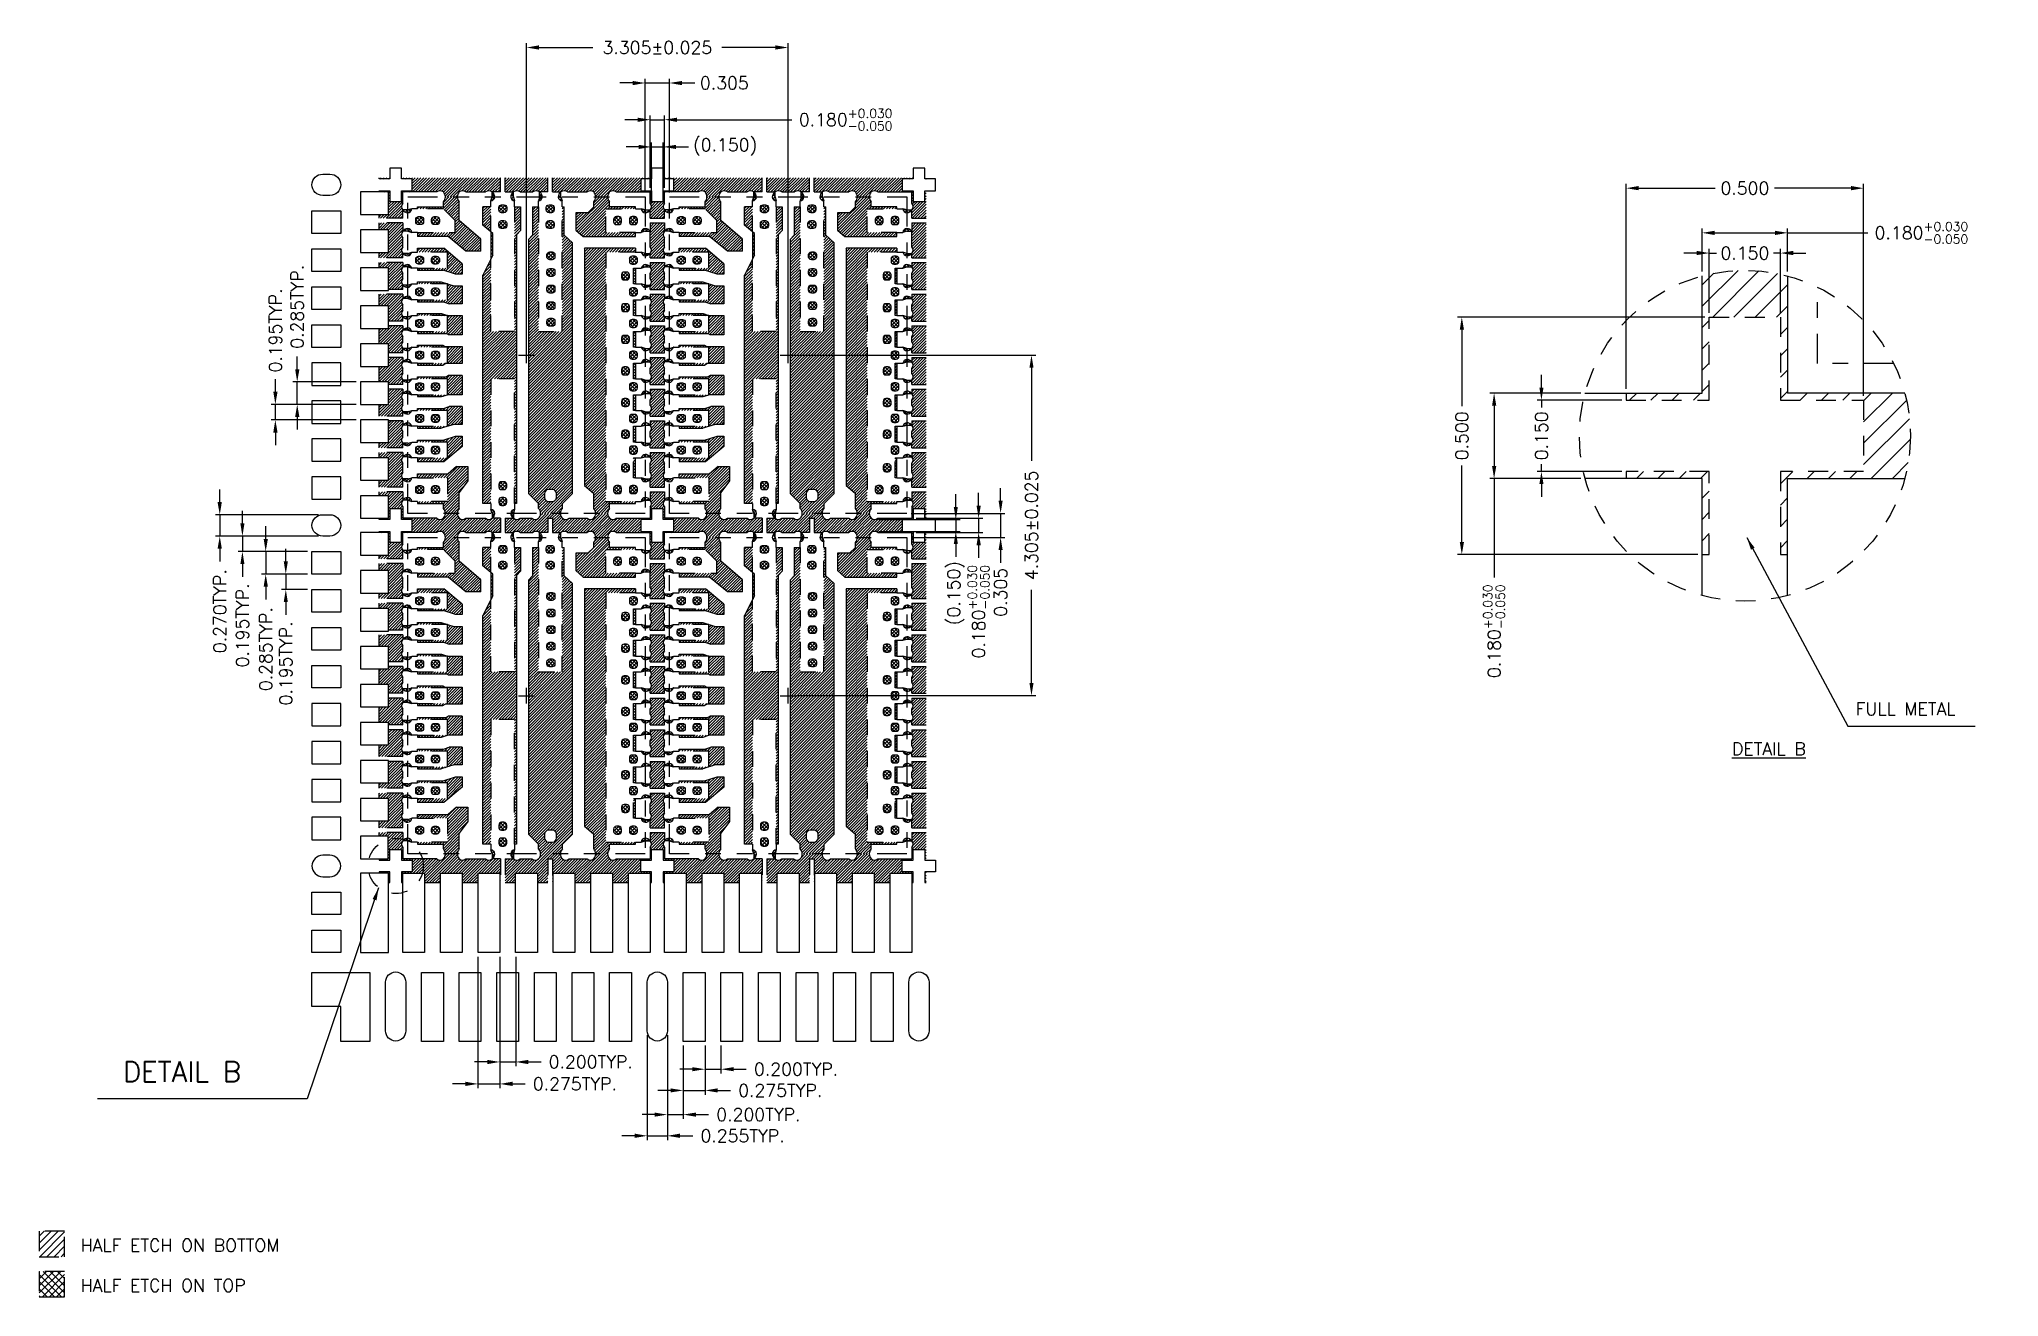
# Model space of a CAD drawing. Header units: millimetres. Extents: x 494.6 to 506.9, y 72.1 to 80.
import ezdxf
from ezdxf.enums import TextEntityAlignment as Align

# ---------------------------------------------------------------- set-up
doc = ezdxf.new("R2010")
doc.units = ezdxf.units.MM
doc.header["$LTSCALE"] = 0.5
doc.header["$PDMODE"] = 98
for name, pattern in [('CENTER', [50.8, 31.75, -6.35, 6.35, -6.35]), ('HIDDEN', [0.375, 0.25, -0.125]), ('PHANTOM', [2.5, 1.25, -0.25, 0.25, -0.25, 0.25, -0.25])]:
    doc.linetypes.add(name, pattern=pattern)
for name, color, linetype in [('1', 7, 'HIDDEN'), ('1D', 4, 'Continuous'), ('BTM', 7, 'HIDDEN'), ('CEN', 2, 'CENTER'), ('DIM', 3, 'Continuous'), ('HEB', 4, 'Continuous'), ('HET', 6, 'Continuous'), ('PKG', 1, 'PHANTOM')]:
    doc.layers.add(name, color=color, linetype=linetype)
doc.styles.add('SIMPLEX', font='simplex.shx', dxfattribs={"bigfont": 'AllInOneBig.shx'})
doc.dimstyles.new('Standard2', dxfattribs={"dimtxt": 0.08, "dimasz": 0.08, "dimexe": 0.01, "dimexo": 0.01, "dimgap": 0.015, "dimtad": 1, "dimdec": 3, "dimlfac": 16, "dimrnd": 0.0005, "dimzin": 1, "dimtxsty": 'SIMPLEX', "dimcen": 0.01, "dimclrd": 256, "dimclre": 256, "dimclrt": 256, "dimazin": 3, "dimtp": 0.03, "dimtm": 0.05, "dimtfac": 0.8, "dimtdec": 3, "dimtmove": 0, "dimatfit": 3, "dimfxl": 0.05, "dimtzin": 4, "dimlwd": -1, "dimlwe": -1})
doc.dimstyles.new('Standard3', dxfattribs={"dimtxt": 0.08, "dimasz": 0.08, "dimexe": 0.027, "dimexo": 0.027, "dimgap": 0.027, "dimtad": 1, "dimdec": 3, "dimlfac": 2, "dimrnd": 0.0005, "dimzin": 1, "dimtxsty": 'SIMPLEX', "dimcen": 0.1905, "dimclrd": 256, "dimclre": 256, "dimclrt": 256, "dimazin": 3, "dimtp": 0.03, "dimtm": 0.03, "dimtfac": 0.8, "dimtdec": 3, "dimtmove": 0, "dimatfit": 3, "dimfxl": 0.05, "dimlwd": -1, "dimlwe": -1})

msp = doc.modelspace()

# ---------------------------------------------------------------- texts
at = {"layer": '1D', "linetype": 'ByBlock', "style": 'SIMPLEX'}
for s, p in [('HALF ETCH ON BOTTOM', (494.83036, 72.38406)), ('HALF ETCH ON TOP', (494.83036, 72.13027))]:
    msp.add_text(s, height=0.08, dxfattribs=at).set_placement(p, align=Align.MIDDLE_LEFT)
at = {"layer": '1D', "ltscale": 0.1, "attachment_point": 1, "style": 'SIMPLEX'}
for s, insert, char_height, width in [('FULL METAL', (506.04134, 75.81393), 0.08, 0.7819107), ('{\\LDETAIL B}', (505.26031, 75.56179), 0.08, 0.7819107), ('DETAIL B', (495.09729, 73.54474), 0.128, 1.2510572)]:
    msp.add_mtext(s, dxfattribs=dict(at, insert=insert, char_height=char_height, width=width))

# ---------------------------------------------------------------- blocks, each defined once
blk = doc.blocks.new('*D115')
at = {"ltscale": 0.1, "transparency": 16777216}
for p, q in [((504.592, 77.797), (504.592, 79.092)), ((506.092, 77.752), (506.092, 79.092)), ((504.672, 79.065), (505.155, 79.065)), ((506.012, 79.065), (505.529, 79.065))]:
    blk.add_line(p, q, dxfattribs=at)
for points in [[(504.672, 79.079), (504.672, 79.052), (504.592, 79.065)], [(506.012, 79.079), (506.012, 79.052), (506.092, 79.065)]]:
    blk.add_solid(points, dxfattribs=at)
at = {"layer": 'Defpoints', "color": 0, "ltscale": 0.1, "transparency": 16777216}
for p in [(506.092, 79.065), (504.592, 77.77), (506.092, 77.725)]:
    blk.add_point(p, dxfattribs=at)
at = {"ltscale": 0.1, "transparency": 16777216, "insert": (505.342, 79.065), "char_height": 0.08, "attachment_point": 5, "style": 'SIMPLEX'}
blk.add_mtext('\\A1;0.500', dxfattribs=at)
blk = doc.blocks.new('*D116')
at = {"ltscale": 0.1, "transparency": 16777216}
for p, q in [((505.072, 78.538), (505.072, 78.81)), ((505.152, 78.783), (505.532, 78.783)), ((505.612, 78.538), (505.612, 78.81)), ((505.612, 78.783), (506.118, 78.783))]:
    blk.add_line(p, q, dxfattribs=at)
for points in [[(505.152, 78.796), (505.152, 78.769), (505.072, 78.783)], [(505.532, 78.796), (505.532, 78.769), (505.612, 78.783)]]:
    blk.add_solid(points, dxfattribs=at)
at = {"layer": 'Defpoints', "color": 0, "ltscale": 0.1, "transparency": 16777216}
for p in [(505.612, 78.783), (505.072, 78.511), (505.612, 78.511)]:
    blk.add_point(p, dxfattribs=at)
at = {"ltscale": 0.1, "transparency": 16777216, "insert": (506.457, 78.783), "char_height": 0.08, "attachment_point": 5, "style": 'SIMPLEX'}
blk.add_mtext('\\A1;0.180{}{\\H0.71x;\\C3;\\S+0.030^ -0.050;}', dxfattribs=at)
blk = doc.blocks.new('*D117')
at = {"ltscale": 0.1, "transparency": 16777216}
for p, q in [((505.037, 78.655), (504.957, 78.655)), ((505.117, 78.277), (505.117, 78.682)), ((505.117, 78.655), (505.163, 78.655)), ((505.567, 78.655), (505.522, 78.655)), ((505.567, 78.277), (505.567, 78.682)), ((505.647, 78.655), (505.727, 78.655))]:
    blk.add_line(p, q, dxfattribs=at)
for points in [[(505.037, 78.669), (505.037, 78.642), (505.117, 78.655)], [(505.647, 78.669), (505.647, 78.642), (505.567, 78.655)]]:
    blk.add_solid(points, dxfattribs=at)
at = {"layer": 'Defpoints', "color": 0, "ltscale": 0.1, "transparency": 16777216}
for p in [(505.567, 78.655), (505.117, 78.25), (505.567, 78.25)]:
    blk.add_point(p, dxfattribs=at)
at = {"ltscale": 0.1, "transparency": 16777216, "insert": (505.342, 78.655), "char_height": 0.08, "attachment_point": 5, "style": 'SIMPLEX'}
blk.add_mtext('\\A1;0.150', dxfattribs=at)
blk = doc.blocks.new('*D118')
at = {"ltscale": 0.1, "transparency": 16777216}
for p, q in [((505.09, 78.25), (503.527, 78.25)), ((503.554, 78.17), (503.554, 77.687)), ((503.554, 76.83), (503.554, 77.313)), ((505.045, 76.75), (503.527, 76.75))]:
    blk.add_line(p, q, dxfattribs=at)
for points in [[(503.541, 78.17), (503.568, 78.17), (503.554, 78.25)], [(503.541, 76.83), (503.568, 76.83), (503.554, 76.75)]]:
    blk.add_solid(points, dxfattribs=at)
at = {"layer": 'Defpoints', "color": 0, "ltscale": 0.1, "transparency": 16777216}
for p in [(505.117, 78.25), (503.554, 76.75), (505.072, 76.75)]:
    blk.add_point(p, dxfattribs=at)
at = {"ltscale": 0.1, "transparency": 16777216, "insert": (503.554, 77.5), "char_height": 0.08, "attachment_point": 5, "rotation": 90, "style": 'SIMPLEX'}
blk.add_mtext('\\A1;0.500', dxfattribs=at)
blk = doc.blocks.new('*D119')
at = {"ltscale": 0.1, "transparency": 16777216}
for p, q in [((504.305, 77.77), (503.731, 77.77)), ((503.758, 77.69), (503.758, 77.31)), ((504.305, 77.23), (503.731, 77.23)), ((503.758, 77.23), (503.758, 76.605))]:
    blk.add_line(p, q, dxfattribs=at)
for points in [[(503.745, 77.69), (503.772, 77.69), (503.758, 77.77)], [(503.745, 77.31), (503.772, 77.31), (503.758, 77.23)]]:
    blk.add_solid(points, dxfattribs=at)
at = {"layer": 'Defpoints', "color": 0, "ltscale": 0.1, "transparency": 16777216}
for p in [(504.332, 77.77), (503.758, 77.23), (504.332, 77.23)]:
    blk.add_point(p, dxfattribs=at)
at = {"ltscale": 0.1, "transparency": 16777216, "insert": (503.758, 76.265), "char_height": 0.08, "attachment_point": 5, "rotation": 90, "style": 'SIMPLEX'}
blk.add_mtext('\\A1;0.180{}{\\H0.71x;\\C3;\\S+0.030^ -0.050;}', dxfattribs=at)
blk = doc.blocks.new('*D120')
at = {"ltscale": 0.1, "transparency": 16777216}
for p, q in [((504.057, 77.805), (504.057, 77.885)), ((504.565, 77.725), (504.03, 77.725)), ((504.057, 77.725), (504.057, 77.68)), ((504.565, 77.275), (504.03, 77.275)), ((504.057, 77.275), (504.057, 77.321)), ((504.057, 77.195), (504.057, 77.115))]:
    blk.add_line(p, q, dxfattribs=at)
for points in [[(504.044, 77.805), (504.07, 77.805), (504.057, 77.725)], [(504.044, 77.195), (504.07, 77.195), (504.057, 77.275)]]:
    blk.add_solid(points, dxfattribs=at)
at = {"layer": 'Defpoints', "color": 0, "ltscale": 0.1, "transparency": 16777216}
for p in [(504.592, 77.725), (504.057, 77.275), (504.592, 77.275)]:
    blk.add_point(p, dxfattribs=at)
at = {"ltscale": 0.1, "transparency": 16777216, "insert": (504.057, 77.5), "char_height": 0.08, "attachment_point": 5, "rotation": 90, "style": 'SIMPLEX'}
blk.add_mtext('\\A1;0.150', dxfattribs=at)
blk = doc.blocks.new('*D286')
at = {"layer": 'Defpoints', "color": 0, "ltscale": 0.1, "transparency": 16777216}
for p in [(499.299, 79.954), (497.646, 78.035), (499.299, 78.035)]:
    blk.add_point(p, dxfattribs=at)
at = {"layer": 'DIM', "ltscale": 0.1, "transparency": 16777216}
for p, q in [((497.646, 78.062), (497.646, 79.981)), ((499.299, 78.062), (499.299, 79.981)), ((497.726, 79.954), (498.065, 79.954)), ((499.219, 79.954), (498.881, 79.954))]:
    blk.add_line(p, q, dxfattribs=at)
for points in [[(497.726, 79.968), (497.726, 79.941), (497.646, 79.954)], [(499.219, 79.968), (499.219, 79.941), (499.299, 79.954)]]:
    blk.add_solid(points, dxfattribs=at)
at = {"layer": 'DIM', "ltscale": 0.1, "transparency": 16777216, "insert": (498.473, 79.954), "char_height": 0.08, "attachment_point": 5, "style": 'SIMPLEX'}
blk.add_mtext('\\A1;3.305%%P0.025', dxfattribs=at)
blk = doc.blocks.new('*D287')
at = {"layer": 'Defpoints', "color": 0, "ltscale": 0.1, "transparency": 16777216}
for p in [(498.549, 79.73), (498.396, 79.01), (498.549, 79.01)]:
    blk.add_point(p, dxfattribs=at)
at = {"layer": 'DIM', "ltscale": 0.1, "transparency": 16777216}
for p, q in [((498.316, 79.73), (498.236, 79.73)), ((498.396, 79.037), (498.396, 79.757)), ((498.396, 79.73), (498.549, 79.73)), ((498.549, 79.037), (498.549, 79.757)), ((498.629, 79.73), (498.709, 79.73))]:
    blk.add_line(p, q, dxfattribs=at)
for points in [[(498.316, 79.743), (498.316, 79.716), (498.396, 79.73)], [(498.629, 79.743), (498.629, 79.716), (498.549, 79.73)]]:
    blk.add_solid(points, dxfattribs=at)
at = {"layer": 'DIM', "ltscale": 0.1, "transparency": 16777216, "insert": (498.896, 79.73), "char_height": 0.08, "attachment_point": 5, "style": 'SIMPLEX'}
blk.add_mtext('\\A1;0.305', dxfattribs=at)
blk = doc.blocks.new('*D288')
at = {"layer": 'Defpoints', "color": 0, "ltscale": 0.1, "transparency": 16777216}
for p in [(498.518, 79.498), (498.428, 79.041), (498.518, 79.041)]:
    blk.add_point(p, dxfattribs=at)
at = {"layer": 'DIM', "ltscale": 0.1, "transparency": 16777216}
for p, q in [((498.348, 79.498), (498.268, 79.498)), ((498.428, 79.068), (498.428, 79.525)), ((498.428, 79.498), (498.518, 79.498)), ((498.518, 79.068), (498.518, 79.525)), ((498.598, 79.498), (499.322, 79.498))]:
    blk.add_line(p, q, dxfattribs=at)
for points in [[(498.348, 79.511), (498.348, 79.484), (498.428, 79.498)], [(498.598, 79.511), (498.598, 79.484), (498.518, 79.498)]]:
    blk.add_solid(points, dxfattribs=at)
at = {"layer": 'DIM', "ltscale": 0.1, "transparency": 16777216, "insert": (499.662, 79.498), "char_height": 0.08, "attachment_point": 5, "style": 'SIMPLEX'}
blk.add_mtext('\\A1;0.180{}{\\H0.71x;\\C3;\\S+0.030^ -0.050;}', dxfattribs=at)
blk = doc.blocks.new('*D289')
at = {"layer": 'Defpoints', "color": 0, "ltscale": 0.1, "transparency": 16777216}
for p in [(498.51, 79.326), (498.435, 78.949), (498.51, 78.949)]:
    blk.add_point(p, dxfattribs=at)
at = {"layer": 'DIM', "ltscale": 0.1, "transparency": 16777216}
for p, q in [((498.435, 78.976), (498.435, 79.353)), ((498.51, 78.976), (498.51, 79.353)), ((498.355, 79.326), (498.275, 79.326)), ((498.435, 79.326), (498.51, 79.326)), ((498.59, 79.326), (498.67, 79.326))]:
    blk.add_line(p, q, dxfattribs=at)
for points in [[(498.355, 79.339), (498.355, 79.313), (498.435, 79.326)], [(498.59, 79.339), (498.59, 79.313), (498.51, 79.326)]]:
    blk.add_solid(points, dxfattribs=at)
at = {"layer": 'DIM', "ltscale": 0.1, "transparency": 16777216, "insert": (498.901, 79.326), "char_height": 0.08, "attachment_point": 5, "style": 'SIMPLEX'}
blk.add_mtext('\\A1;(0.150)', dxfattribs=at)
blk = doc.blocks.new('*D290')
at = {"layer": 'Defpoints', "color": 0, "ltscale": 0.1, "transparency": 16777216}
for p in [(499.324, 78.01), (499.324, 75.858), (500.836, 75.858)]:
    blk.add_point(p, dxfattribs=at)
at = {"layer": 'DIM', "ltscale": 0.1, "transparency": 16777216}
for p, q in [((499.351, 78.01), (500.863, 78.01)), ((500.836, 77.93), (500.836, 77.342)), ((500.836, 75.938), (500.836, 76.526)), ((499.351, 75.858), (500.863, 75.858))]:
    blk.add_line(p, q, dxfattribs=at)
for points in [[(500.823, 77.93), (500.849, 77.93), (500.836, 78.01)], [(500.823, 75.938), (500.849, 75.938), (500.836, 75.858)]]:
    blk.add_solid(points, dxfattribs=at)
at = {"layer": 'DIM', "ltscale": 0.1, "transparency": 16777216, "insert": (500.836, 76.934), "char_height": 0.08, "attachment_point": 5, "rotation": 90, "style": 'SIMPLEX'}
blk.add_mtext('\\A1;4.305%%P0.025', dxfattribs=at)
blk = doc.blocks.new('*D291')
at = {"layer": 'Defpoints', "color": 0, "ltscale": 0.1, "transparency": 16777216}
for p in [(500.049, 77.01), (500.049, 76.858), (500.641, 76.858)]:
    blk.add_point(p, dxfattribs=at)
at = {"layer": 'DIM', "ltscale": 0.1, "transparency": 16777216}
for p, q in [((500.641, 77.09), (500.641, 77.17)), ((500.076, 77.01), (500.668, 77.01)), ((500.641, 77.01), (500.641, 76.858)), ((500.076, 76.858), (500.668, 76.858)), ((500.641, 76.778), (500.641, 76.698))]:
    blk.add_line(p, q, dxfattribs=at)
for points in [[(500.628, 77.09), (500.654, 77.09), (500.641, 77.01)], [(500.628, 76.778), (500.654, 76.778), (500.641, 76.858)]]:
    blk.add_solid(points, dxfattribs=at)
at = {"layer": 'DIM', "ltscale": 0.1, "transparency": 16777216, "insert": (500.641, 76.511), "char_height": 0.08, "attachment_point": 5, "rotation": 90, "style": 'SIMPLEX'}
blk.add_mtext('\\A1;0.305', dxfattribs=at)
blk = doc.blocks.new('*D292')
at = {"layer": 'Defpoints', "color": 0, "ltscale": 0.1, "transparency": 16777216}
for p in [(500.08, 76.979), (500.08, 76.889), (500.502, 76.889)]:
    blk.add_point(p, dxfattribs=at)
at = {"layer": 'DIM', "ltscale": 0.1, "transparency": 16777216}
for p, q in [((500.502, 77.059), (500.502, 77.139)), ((500.107, 76.979), (500.529, 76.979)), ((500.107, 76.889), (500.529, 76.889)), ((500.502, 76.979), (500.502, 76.889)), ((500.502, 76.809), (500.502, 76.729))]:
    blk.add_line(p, q, dxfattribs=at)
for points in [[(500.489, 77.059), (500.516, 77.059), (500.502, 76.979)], [(500.489, 76.809), (500.516, 76.809), (500.502, 76.889)]]:
    blk.add_solid(points, dxfattribs=at)
at = {"layer": 'DIM', "ltscale": 0.1, "transparency": 16777216, "insert": (500.502, 76.389), "char_height": 0.08, "attachment_point": 5, "rotation": 90, "style": 'SIMPLEX'}
blk.add_mtext('\\A1;0.180{}{\\H0.71x;\\C3;\\S+0.030^ -0.050;}', dxfattribs=at)
blk = doc.blocks.new('*D293')
at = {"layer": 'Defpoints', "color": 0, "ltscale": 0.1, "transparency": 16777216}
for p in [(499.845, 76.971), (499.845, 76.896), (500.358, 76.896)]:
    blk.add_point(p, dxfattribs=at)
at = {"layer": 'DIM', "ltscale": 0.1, "transparency": 16777216}
for p, q in [((500.358, 77.051), (500.358, 77.131)), ((499.872, 76.971), (500.385, 76.971)), ((499.872, 76.896), (500.385, 76.896)), ((500.358, 76.971), (500.358, 76.896)), ((500.358, 76.816), (500.358, 76.736))]:
    blk.add_line(p, q, dxfattribs=at)
for points in [[(500.345, 77.051), (500.371, 77.051), (500.358, 76.971)], [(500.345, 76.816), (500.371, 76.816), (500.358, 76.896)]]:
    blk.add_solid(points, dxfattribs=at)
at = {"layer": 'DIM', "ltscale": 0.1, "transparency": 16777216, "insert": (500.358, 76.506), "char_height": 0.08, "attachment_point": 5, "rotation": 90, "style": 'SIMPLEX'}
blk.add_mtext('\\A1;(0.150)', dxfattribs=at)
blk = doc.blocks.new('*D294')
at = {"layer": 'Defpoints', "color": 0, "ltscale": 0.1, "transparency": 16777216}
for p in [(497.34, 74.234), (497.478, 74.234), (497.478, 73.404)]:
    blk.add_point(p, dxfattribs=at)
at = {"layer": 'DIM', "ltscale": 0.1, "transparency": 16777216}
for p, q in [((497.34, 74.207), (497.34, 73.377)), ((497.478, 74.207), (497.478, 73.377)), ((497.26, 73.404), (497.18, 73.404)), ((497.34, 73.404), (497.478, 73.404)), ((497.558, 73.404), (497.638, 73.404))]:
    blk.add_line(p, q, dxfattribs=at)
for points in [[(497.26, 73.418), (497.26, 73.391), (497.34, 73.404)], [(497.558, 73.418), (497.558, 73.391), (497.478, 73.404)]]:
    blk.add_solid(points, dxfattribs=at)
at = {"layer": 'DIM', "ltscale": 0.1, "transparency": 16777216, "insert": (497.952, 73.404), "char_height": 0.08, "attachment_point": 5, "style": 'SIMPLEX'}
blk.add_mtext('\\A1;0.275TYP.', dxfattribs=at)
blk = doc.blocks.new('*D295')
at = {"layer": 'Defpoints', "color": 0, "ltscale": 0.1, "transparency": 16777216}
for p in [(497.478, 74.234), (497.578, 74.234), (497.578, 73.543)]:
    blk.add_point(p, dxfattribs=at)
at = {"layer": 'DIM', "ltscale": 0.1, "transparency": 16777216}
for p, q in [((497.478, 74.207), (497.478, 73.516)), ((497.578, 74.207), (497.578, 73.516)), ((497.398, 73.543), (497.318, 73.543)), ((497.478, 73.543), (497.578, 73.543)), ((497.658, 73.543), (497.738, 73.543))]:
    blk.add_line(p, q, dxfattribs=at)
for points in [[(497.398, 73.556), (497.398, 73.529), (497.478, 73.543)], [(497.658, 73.556), (497.658, 73.529), (497.578, 73.543)]]:
    blk.add_solid(points, dxfattribs=at)
at = {"layer": 'DIM', "ltscale": 0.1, "transparency": 16777216, "insert": (498.052, 73.543), "char_height": 0.08, "attachment_point": 5, "style": 'SIMPLEX'}
blk.add_mtext('\\A1;0.200TYP.', dxfattribs=at)
blk = doc.blocks.new('*D296')
at = {"layer": 'Defpoints', "color": 0, "ltscale": 0.1, "transparency": 16777216}
for p in [(498.409, 73.739), (498.536, 73.739), (498.536, 73.076)]:
    blk.add_point(p, dxfattribs=at)
at = {"layer": 'DIM', "ltscale": 0.1, "transparency": 16777216}
for p, q in [((498.409, 73.712), (498.409, 73.049)), ((498.536, 73.712), (498.536, 73.049)), ((498.329, 73.076), (498.249, 73.076)), ((498.409, 73.076), (498.536, 73.076)), ((498.616, 73.076), (498.696, 73.076))]:
    blk.add_line(p, q, dxfattribs=at)
for points in [[(498.329, 73.09), (498.329, 73.063), (498.409, 73.076)], [(498.616, 73.09), (498.616, 73.063), (498.536, 73.076)]]:
    blk.add_solid(points, dxfattribs=at)
at = {"layer": 'DIM', "ltscale": 0.1, "transparency": 16777216, "insert": (499.011, 73.076), "char_height": 0.08, "attachment_point": 5, "style": 'SIMPLEX'}
blk.add_mtext('\\A1;0.255TYP.', dxfattribs=at)
blk = doc.blocks.new('*D297')
at = {"layer": 'Defpoints', "color": 0, "ltscale": 0.1, "transparency": 16777216}
for p in [(498.536, 73.739), (498.636, 73.673), (498.636, 73.21)]:
    blk.add_point(p, dxfattribs=at)
at = {"layer": 'DIM', "ltscale": 0.1, "transparency": 16777216}
for p, q in [((498.536, 73.712), (498.536, 73.183)), ((498.636, 73.646), (498.636, 73.183)), ((498.456, 73.21), (498.376, 73.21)), ((498.536, 73.21), (498.636, 73.21)), ((498.716, 73.21), (498.796, 73.21))]:
    blk.add_line(p, q, dxfattribs=at)
for points in [[(498.456, 73.223), (498.456, 73.197), (498.536, 73.21)], [(498.716, 73.223), (498.716, 73.197), (498.636, 73.21)]]:
    blk.add_solid(points, dxfattribs=at)
at = {"layer": 'DIM', "ltscale": 0.1, "transparency": 16777216, "insert": (499.111, 73.21), "char_height": 0.08, "attachment_point": 5, "style": 'SIMPLEX'}
blk.add_mtext('\\A1;0.200TYP.', dxfattribs=at)
blk = doc.blocks.new('*D298')
at = {"layer": 'Defpoints', "color": 0, "ltscale": 0.1, "transparency": 16777216}
for p in [(498.636, 73.673), (498.774, 73.673), (498.774, 73.363)]:
    blk.add_point(p, dxfattribs=at)
at = {"layer": 'DIM', "ltscale": 0.1, "transparency": 16777216}
for p, q in [((498.636, 73.646), (498.636, 73.336)), ((498.774, 73.646), (498.774, 73.336)), ((498.556, 73.363), (498.476, 73.363)), ((498.636, 73.363), (498.774, 73.363)), ((498.854, 73.363), (498.934, 73.363))]:
    blk.add_line(p, q, dxfattribs=at)
for points in [[(498.556, 73.376), (498.556, 73.35), (498.636, 73.363)], [(498.854, 73.376), (498.854, 73.35), (498.774, 73.363)]]:
    blk.add_solid(points, dxfattribs=at)
at = {"layer": 'DIM', "ltscale": 0.1, "transparency": 16777216, "insert": (499.249, 73.363), "char_height": 0.08, "attachment_point": 5, "style": 'SIMPLEX'}
blk.add_mtext('\\A1;0.275TYP.', dxfattribs=at)
blk = doc.blocks.new('*D299')
at = {"layer": 'Defpoints', "color": 0, "ltscale": 0.1, "transparency": 16777216}
for p in [(498.774, 73.673), (498.874, 73.673), (498.874, 73.497)]:
    blk.add_point(p, dxfattribs=at)
at = {"layer": 'DIM', "ltscale": 0.1, "transparency": 16777216}
for p, q in [((498.774, 73.646), (498.774, 73.47)), ((498.874, 73.646), (498.874, 73.47)), ((498.694, 73.497), (498.614, 73.497)), ((498.774, 73.497), (498.874, 73.497)), ((498.954, 73.497), (499.034, 73.497))]:
    blk.add_line(p, q, dxfattribs=at)
for points in [[(498.694, 73.51), (498.694, 73.484), (498.774, 73.497)], [(498.954, 73.51), (498.954, 73.484), (498.874, 73.497)]]:
    blk.add_solid(points, dxfattribs=at)
at = {"layer": 'DIM', "ltscale": 0.1, "transparency": 16777216, "insert": (499.349, 73.497), "char_height": 0.08, "attachment_point": 5, "style": 'SIMPLEX'}
blk.add_mtext('\\A1;0.200TYP.', dxfattribs=at)
blk = doc.blocks.new('*D300')
at = {"layer": 'Defpoints', "color": 0, "ltscale": 0.1, "transparency": 16777216}
for p in [(496.359, 77.001), (495.709, 76.866), (496.359, 76.866)]:
    blk.add_point(p, dxfattribs=at)
at = {"layer": 'DIM', "ltscale": 0.1, "transparency": 16777216}
for p, q in [((495.709, 77.081), (495.709, 77.161)), ((496.332, 77.001), (495.682, 77.001)), ((495.709, 77.001), (495.709, 76.866)), ((496.332, 76.866), (495.682, 76.866)), ((495.709, 76.786), (495.709, 76.706))]:
    blk.add_line(p, q, dxfattribs=at)
for points in [[(495.695, 77.081), (495.722, 77.081), (495.709, 77.001)], [(495.695, 76.786), (495.722, 76.786), (495.709, 76.866)]]:
    blk.add_solid(points, dxfattribs=at)
at = {"layer": 'DIM', "ltscale": 0.1, "transparency": 16777216, "insert": (495.709, 76.392), "char_height": 0.08, "attachment_point": 5, "rotation": 90, "style": 'SIMPLEX'}
blk.add_mtext('\\A1;0.270TYP.', dxfattribs=at)
blk = doc.blocks.new('*D301')
at = {"layer": 'Defpoints', "color": 0, "ltscale": 0.1, "transparency": 16777216}
for p in [(496.359, 76.866), (495.852, 76.769), (496.291, 76.769)]:
    blk.add_point(p, dxfattribs=at)
at = {"layer": 'DIM', "ltscale": 0.1, "transparency": 16777216}
for p, q in [((495.852, 76.946), (495.852, 77.026)), ((496.332, 76.866), (495.825, 76.866)), ((495.852, 76.866), (495.852, 76.769)), ((496.264, 76.769), (495.825, 76.769)), ((495.852, 76.689), (495.852, 76.609))]:
    blk.add_line(p, q, dxfattribs=at)
for points in [[(495.839, 76.946), (495.865, 76.946), (495.852, 76.866)], [(495.839, 76.689), (495.865, 76.689), (495.852, 76.769)]]:
    blk.add_solid(points, dxfattribs=at)
at = {"layer": 'DIM', "ltscale": 0.1, "transparency": 16777216, "insert": (495.852, 76.302), "char_height": 0.08, "attachment_point": 5, "rotation": 90, "style": 'SIMPLEX'}
blk.add_mtext('\\A1;0.195TYP.', dxfattribs=at)
blk = doc.blocks.new('*D302')
at = {"layer": 'Defpoints', "color": 0, "ltscale": 0.1, "transparency": 16777216}
for p in [(496.291, 76.769), (495.999, 76.626), (496.291, 76.626)]:
    blk.add_point(p, dxfattribs=at)
at = {"layer": 'DIM', "ltscale": 0.1, "transparency": 16777216}
for p, q in [((495.999, 76.849), (495.999, 76.929)), ((496.264, 76.769), (495.972, 76.769)), ((495.999, 76.769), (495.999, 76.626)), ((496.264, 76.626), (495.972, 76.626)), ((495.999, 76.546), (495.999, 76.466))]:
    blk.add_line(p, q, dxfattribs=at)
for points in [[(495.986, 76.849), (496.013, 76.849), (495.999, 76.769)], [(495.986, 76.546), (496.013, 76.546), (495.999, 76.626)]]:
    blk.add_solid(points, dxfattribs=at)
at = {"layer": 'DIM', "ltscale": 0.1, "transparency": 16777216, "insert": (495.999, 76.152), "char_height": 0.08, "attachment_point": 5, "rotation": 90, "style": 'SIMPLEX'}
blk.add_mtext('\\A1;0.285TYP.', dxfattribs=at)
blk = doc.blocks.new('*D303')
at = {"layer": 'Defpoints', "color": 0, "ltscale": 0.1, "transparency": 16777216}
for p in [(496.291, 76.626), (496.126, 76.529), (496.291, 76.529)]:
    blk.add_point(p, dxfattribs=at)
at = {"layer": 'DIM', "ltscale": 0.1, "transparency": 16777216}
for p, q in [((496.126, 76.706), (496.126, 76.786)), ((496.264, 76.626), (496.099, 76.626)), ((496.126, 76.626), (496.126, 76.529)), ((496.264, 76.529), (496.099, 76.529)), ((496.126, 76.449), (496.126, 76.369))]:
    blk.add_line(p, q, dxfattribs=at)
for points in [[(496.113, 76.706), (496.139, 76.706), (496.126, 76.626)], [(496.113, 76.449), (496.139, 76.449), (496.126, 76.529)]]:
    blk.add_solid(points, dxfattribs=at)
at = {"layer": 'DIM', "ltscale": 0.1, "transparency": 16777216, "insert": (496.126, 76.062), "char_height": 0.08, "attachment_point": 5, "rotation": 90, "style": 'SIMPLEX'}
blk.add_mtext('\\A1;0.195TYP.', dxfattribs=at)
blk = doc.blocks.new('*D304')
at = {"layer": 'Defpoints', "color": 0, "ltscale": 0.1, "transparency": 16777216}
for p in [(496.06, 77.699), (496.598, 77.699), (496.598, 77.601)]:
    blk.add_point(p, dxfattribs=at)
at = {"layer": 'DIM', "ltscale": 0.1, "transparency": 16777216}
for p, q in [((496.06, 77.779), (496.06, 77.859)), ((496.571, 77.699), (496.033, 77.699)), ((496.06, 77.601), (496.06, 77.699)), ((496.571, 77.601), (496.033, 77.601)), ((496.06, 77.521), (496.06, 77.441))]:
    blk.add_line(p, q, dxfattribs=at)
for points in [[(496.047, 77.779), (496.074, 77.779), (496.06, 77.699)], [(496.047, 77.521), (496.074, 77.521), (496.06, 77.601)]]:
    blk.add_solid(points, dxfattribs=at)
at = {"layer": 'DIM', "ltscale": 0.1, "transparency": 16777216, "insert": (496.06, 78.166), "char_height": 0.08, "attachment_point": 5, "rotation": 90, "style": 'SIMPLEX'}
blk.add_mtext('\\A1;0.195TYP.', dxfattribs=at)
blk = doc.blocks.new('*D305')
at = {"layer": 'Defpoints', "color": 0, "ltscale": 0.1, "transparency": 16777216}
for p in [(496.198, 77.841), (496.598, 77.841), (496.598, 77.699)]:
    blk.add_point(p, dxfattribs=at)
at = {"layer": 'DIM', "ltscale": 0.1, "transparency": 16777216}
for p, q in [((496.198, 77.921), (496.198, 78.001)), ((496.571, 77.841), (496.171, 77.841)), ((496.198, 77.699), (496.198, 77.841)), ((496.571, 77.699), (496.171, 77.699)), ((496.198, 77.619), (496.198, 77.539))]:
    blk.add_line(p, q, dxfattribs=at)
for points in [[(496.185, 77.921), (496.212, 77.921), (496.198, 77.841)], [(496.185, 77.619), (496.212, 77.619), (496.198, 77.699)]]:
    blk.add_solid(points, dxfattribs=at)
at = {"layer": 'DIM', "ltscale": 0.1, "transparency": 16777216, "insert": (496.198, 78.316), "char_height": 0.08, "attachment_point": 5, "rotation": 90, "style": 'SIMPLEX'}
blk.add_mtext('\\A1;0.285TYP.', dxfattribs=at)

# ---------------------------------------------------------------- dimensions: what is measured, and where the dimension line sits
at = {"ltscale": 0.1}
for base, p1, p2, text, picture, middle in [((506.09218, 79.06519), (504.59218, 77.7703), (506.09218, 77.7253), '0.500', '*D115', (505.34218, 79.06519)), ((505.56718, 78.65534), (505.11718, 78.2503), (505.56718, 78.2503), '0.150', '*D117', (505.34218, 78.65534))]:
    dim = msp.add_linear_dim(base=base, p1=p1, p2=p2, text=text, dimstyle='Standard3', dxfattribs=at)
    dim.commit()
    dim.dimension.update_dxf_attribs({"geometry": picture, "text_midpoint": middle})
dim = msp.add_linear_dim(base=(505.61218, 78.78283), p1=(505.07218, 78.5107), p2=(505.61218, 78.5107), text='0.180{}{\\H0.71x;\\C3;\\S+0.030^ -0.050;}', dimstyle='Standard3', override={"dimtm": 0.05}, dxfattribs=at)
dim.commit()
dim.dimension.update_dxf_attribs({"geometry": '*D116', "text_midpoint": (506.4574, 78.78283), "dimtype": 160})
for base, p1, p2, text, picture, middle in [((503.5544, 76.7503), (505.11718, 78.2503), (505.07218, 76.7503), '0.500', '*D118', (503.5544, 77.5003)), ((504.05709, 77.2753), (504.59218, 77.7253), (504.59218, 77.2753), '0.150', '*D120', (504.05709, 77.5003))]:
    dim = msp.add_linear_dim(base=base, p1=p1, p2=p2, angle=90, text=text, dimstyle='Standard3', dxfattribs=at)
    dim.commit()
    dim.dimension.update_dxf_attribs({"geometry": picture, "text_midpoint": middle})
dim = msp.add_linear_dim(base=(503.75818, 77.2303), p1=(504.33178, 77.7703), p2=(504.33178, 77.2303), angle=90, text='0.180{}{\\H0.71x;\\C3;\\S+0.030^ -0.050;}', dimstyle='Standard3', override={"dimtm": 0.05}, dxfattribs=at)
dim.commit()
dim.dimension.update_dxf_attribs({"geometry": '*D119', "text_midpoint": (503.75818, 76.26502), "dimtype": 160})
at = {"layer": 'DIM', "ltscale": 0.1}
dim = msp.add_linear_dim(base=(499.29894, 79.95444), p1=(497.64644, 78.03515), p2=(499.29894, 78.03515), text='<>%%P0.025', dimstyle='Standard3', dxfattribs=at)
dim.commit()
dim.dimension.update_dxf_attribs({"geometry": '*D286', "text_midpoint": (498.47269, 79.95444), "dimtype": 160})
dim = msp.add_linear_dim(base=(498.54894, 79.72976), p1=(498.39644, 79.01015), p2=(498.54894, 79.01015), dimstyle='Standard3', dxfattribs=at)
dim.commit()
dim.dimension.update_dxf_attribs({"geometry": '*D287', "text_midpoint": (498.89594, 79.72976)})
dim = msp.add_linear_dim(base=(498.51769, 79.49755), p1=(498.42769, 79.0414), p2=(498.51769, 79.0414), text='<>{}{\\H0.71x;\\C3;\\S+0.030^ -0.050;}', dimstyle='Standard3', override={"dimtm": 0.05}, dxfattribs=at)
dim.commit()
dim.dimension.update_dxf_attribs({"geometry": '*D288', "text_midpoint": (499.66205, 79.49755), "dimtype": 160})
for base, p1, p2, text, picture, middle in [((498.51019, 79.32611), (498.43519, 78.94866), (498.51019, 78.94866), '(<>)', '*D289', (498.901, 79.32611)), ((497.47769, 73.40429), (497.34019, 74.2339), (497.47769, 74.2339), '<>TYP.', '*D294', (497.95231, 73.40429)), ((497.57769, 73.54258), (497.47769, 74.2339), (497.57769, 74.2339), '<>TYP.', '*D295', (498.05231, 73.54258)), ((498.53644, 73.07625), (498.40894, 73.7389), (498.53644, 73.7389), '<>TYP.', '*D296', (499.01106, 73.07625)), ((498.63644, 73.21011), (498.53644, 73.7389), (498.63644, 73.67265), '<>TYP.', '*D297', (499.11106, 73.21011)), ((498.77394, 73.36286), (498.63644, 73.67265), (498.77394, 73.67265), '<>TYP.', '*D298', (499.24856, 73.36286)), ((498.87394, 73.49697), (498.77394, 73.67265), (498.87394, 73.67265), '<>TYP.', '*D299', (499.34856, 73.49697))]:
    dim = msp.add_linear_dim(base=base, p1=p1, p2=p2, text=text, dimstyle='Standard3', dxfattribs=at)
    dim.commit()
    dim.dimension.update_dxf_attribs({"geometry": picture, "text_midpoint": middle})
for base, p1, p2, text, picture, middle in [((496.19834, 77.8414), (496.59769, 77.6989), (496.59769, 77.8414), '<>TYP.', '*D305', (496.19834, 78.31602)), ((496.06021, 77.6989), (496.59769, 77.6014), (496.59769, 77.6989), '<>TYP.', '*D304', (496.06021, 78.1659)), ((500.83603, 75.85765), (499.32394, 78.01015), (499.32394, 75.85765), '<>%%P0.025', '*D290', (500.83603, 76.9339)), ((495.70879, 76.8664), (496.35894, 77.0014), (496.35894, 76.8664), '<>TYP.', '*D300', (495.70879, 76.39178)), ((500.35792, 76.8964), (499.84495, 76.9714), (499.84495, 76.8964), '(<>)', '*D293', (500.35792, 76.50559)), ((495.85186, 76.7689), (496.35894, 76.8664), (496.29144, 76.7689), '<>TYP.', '*D301', (495.85186, 76.3019)), ((495.99944, 76.6264), (496.29144, 76.7689), (496.29144, 76.6264), '<>TYP.', '*D302', (495.99944, 76.15178)), ((496.12594, 76.5289), (496.29144, 76.6264), (496.29144, 76.5289), '<>TYP.', '*D303', (496.12594, 76.0619))]:
    dim = msp.add_linear_dim(base=base, p1=p1, p2=p2, angle=90, text=text, dimstyle='Standard3', dxfattribs=at)
    dim.commit()
    dim.dimension.update_dxf_attribs({"geometry": picture, "text_midpoint": middle})
dim = msp.add_linear_dim(base=(500.64089, 76.85765), p1=(500.04894, 77.01015), p2=(500.04894, 76.85765), angle=90, dimstyle='Standard3', dxfattribs=at)
dim.commit()
dim.dimension.update_dxf_attribs({"geometry": '*D291', "text_midpoint": (500.64089, 76.51065)})
dim = msp.add_linear_dim(base=(500.50218, 76.8889), p1=(500.08019, 76.9789), p2=(500.08019, 76.8889), angle=90, text='<>{}{\\H0.71x;\\C3;\\S+0.030^ -0.050;}', dimstyle='Standard3', override={"dimtp": 0.03, "dimtm": 0.05, "dimtdec": 3, "dimtzin": 0}, dxfattribs=at)
dim.commit()
dim.dimension.update_dxf_attribs({"geometry": '*D292', "text_midpoint": (500.50218, 76.38933)})

# ---------------------------------------------------------------- hatches: boundary and pattern name
at = {"layer": 'HEB', "ltscale": 0.1}
h = msp.add_hatch(dxfattribs=at)
h.set_pattern_fill('ANSI31', color=256, scale=0.004)
h.set_pattern_definition([(45, (500.16627, 74.720507), (-0.008980256, 0.008980256), [])])
h.paths.add_polyline_path([(500.17019, 74.7439), (500.16269, 74.7439), (500.16269, 74.6764), (500.17019, 74.6764)], flags=17)
h.paths.add_polyline_path([(500.17019, 79.1314), (500.16269, 79.1314), (500.16269, 79.1239), (500.17019, 79.1239)], flags=17)
h.paths.add_polyline_path([(496.78269, 79.1314), (496.71519, 79.1314), (496.71519, 79.1239), (496.78269, 79.1239)], flags=17)
h.paths.add_polyline_path([(496.86519, 77.22765, -0.35684956), (496.86519, 77.26968), (496.86519, 77.32561, -0.35684956), (496.86519, 77.36765), (496.86519, 77.39515), (496.71519, 77.39515), (496.71519, 77.3614), (496.77519, 77.3614), (496.77519, 77.2189), (496.71519, 77.2189), (496.71519, 77.17515), (496.86519, 77.17515)])
h.paths.add_polyline_path([(496.86519, 77.49468), (496.86519, 77.52561, -0.35684956), (496.86519, 77.56765), (496.86519, 77.59515), (496.77519, 77.59515), (496.77519, 77.4589), (496.71519, 77.4589), (496.71519, 77.42515), (496.86519, 77.42515), (496.86519, 77.45265, -0.35684956)])
h.paths.add_polyline_path([(496.86519, 77.72561, -0.35684956), (496.86519, 77.76765), (496.86519, 77.79515), (496.77519, 77.79515), (496.77519, 77.6989), (496.71519, 77.6989), (496.71519, 77.62515), (496.86519, 77.62515), (496.86519, 77.65265, -0.35684956), (496.86519, 77.69468)])
h.paths.add_polyline_path([(496.86519, 77.92561, -0.35684956), (496.86519, 77.96765), (496.86519, 77.99515), (496.77519, 77.99515), (496.77519, 77.9389), (496.71519, 77.9389), (496.71519, 77.8414), (496.77519, 77.8414), (496.77519, 77.82515), (496.86519, 77.82515), (496.86519, 77.85265, -0.35684956), (496.86519, 77.89468)])
h.paths.add_polyline_path([(496.86519, 78.12561, -0.35684956), (496.86519, 78.16765), (496.86519, 78.19515), (496.77519, 78.19515), (496.77519, 78.1789), (496.71519, 78.1789), (496.71519, 78.0814), (496.77519, 78.0814), (496.77519, 78.02515), (496.86519, 78.02515), (496.86519, 78.05265, -0.35684956), (496.86519, 78.09468)])
h.paths.add_polyline_path([(496.86519, 78.36765), (496.86519, 78.39515), (496.71519, 78.39515), (496.71519, 78.3214), (496.77519, 78.3214), (496.77519, 78.22515), (496.86519, 78.22515), (496.86519, 78.25265, -0.35684956), (496.86519, 78.29468), (496.86519, 78.32561, -0.35684956)])
h.paths.add_polyline_path([(496.86519, 78.52561, -0.35684956), (496.86519, 78.56765), (496.86519, 78.59515), (496.71519, 78.59515), (496.71519, 78.5614), (496.77519, 78.5614), (496.77519, 78.42515), (496.86519, 78.42515), (496.86519, 78.45265, -0.35684956), (496.86519, 78.49468)])
h.paths.add_polyline_path([(496.86519, 78.75061, -0.35684956), (496.86519, 78.79265), (496.86519, 78.84515), (496.71519, 78.84515), (496.71519, 78.8014), (496.77519, 78.8014), (496.77519, 78.6589), (496.71519, 78.6589), (496.71519, 78.62515), (496.86519, 78.62515), (496.86519, 78.65265, -0.35684956), (496.86519, 78.69468)])
h.paths.add_polyline_path([(497.48144, 79.1314), (496.85769, 79.1314), (496.85769, 79.1239), (496.92519, 79.1239), (496.92519, 79.0489), (496.85769, 79.0489), (496.85769, 78.9814), (496.78269, 78.9814), (496.78269, 79.0489), (496.71519, 79.0489), (496.71519, 79.0414), (496.77519, 79.0414), (496.77519, 78.8989), (496.71519, 78.8989), (496.71519, 78.87515), (496.86519, 78.87515), (496.86519, 78.92765, -0.35684956), (496.86519, 78.96968), (496.86519, 79.0414), (497.0794, 79.0414, -0.35684956), (497.12144, 79.0414, -0.19568061), (497.13394, 79.01015), (497.20894, 79.01015, -0.19568061), (497.22144, 79.0414, -0.35684956), (497.26347, 79.0414), (497.3869, 79.0414, -0.35684956), (497.42894, 79.0414), (497.48144, 79.0414)])
h.paths.add_polyline_path([(497.78144, 79.1314), (497.51144, 79.1314), (497.51144, 79.0414), (497.56394, 79.0414, -0.35684956), (497.60597, 79.0414), (497.6869, 79.0414, -0.35684956), (497.72894, 79.0414), (497.78144, 79.0414)])
h.paths.add_polyline_path([(499.13394, 79.1314), (498.51019, 79.1314), (498.51019, 79.1239), (498.57769, 79.1239), (498.57769, 79.0489), (498.51019, 79.0489), (498.51019, 78.9814), (498.43519, 78.9814), (498.43519, 79.0489), (498.36769, 79.0489), (498.36769, 79.1239), (498.43519, 79.1239), (498.43519, 79.1314), (497.81144, 79.1314), (497.81144, 79.0414), (497.86394, 79.0414, -0.35684956), (497.90597, 79.0414), (498.0294, 79.0414, -0.35684956), (498.07144, 79.0414, -0.19568061), (498.08394, 79.01015), (498.15894, 79.01015, -0.19568061), (498.17144, 79.0414, -0.35684956), (498.21347, 79.0414), (498.42769, 79.0414), (498.42769, 78.96968, -0.35684956), (498.42769, 78.92765), (498.42769, 78.87515), (498.51769, 78.87515), (498.51769, 78.92765, -0.35684956), (498.51769, 78.96968), (498.51769, 79.0414), (498.7319, 79.0414, -0.35684956), (498.77394, 79.0414, -0.19568061), (498.78644, 79.01015), (498.86144, 79.01015, -0.19568061), (498.87394, 79.0414, -0.35684956), (498.91597, 79.0414), (499.0394, 79.0414, -0.35684956), (499.08144, 79.0414), (499.13394, 79.0414)])
h.paths.add_polyline_path([(499.43394, 79.1314), (499.16394, 79.1314), (499.16394, 79.0414), (499.21644, 79.0414, -0.35684956), (499.25847, 79.0414), (499.3394, 79.0414, -0.35684956), (499.38144, 79.0414), (499.43394, 79.0414)])
h.paths.add_polyline_path([(500.02019, 79.1239), (500.08769, 79.1239), (500.08769, 79.1314), (499.46394, 79.1314), (499.46394, 79.0414), (499.51644, 79.0414, -0.35684956), (499.55847, 79.0414), (499.6819, 79.0414, -0.35684956), (499.72394, 79.0414, -0.19568061), (499.73644, 79.01015), (499.81144, 79.01015, -0.19568061), (499.82394, 79.0414, -0.35684956), (499.86597, 79.0414), (500.08019, 79.0414), (500.08019, 78.96968, -0.35684956), (500.08019, 78.92765), (500.08019, 78.87515), (500.17019, 78.87515), (500.17019, 79.0489), (500.16269, 79.0489), (500.16269, 78.9814), (500.08769, 78.9814), (500.08769, 79.0489), (500.02019, 79.0489)])
h.paths.add_polyline_path([(500.17019, 78.84515), (500.08019, 78.84515), (500.08019, 78.79265), (500.08019, 78.69468, -0.35684956), (500.08019, 78.65265), (500.08019, 78.62515), (500.17019, 78.62515)])
h.paths.add_polyline_path([(500.17019, 78.59515), (500.08019, 78.59515), (500.08019, 78.56765, -0.35684956), (500.08019, 78.52561), (500.08019, 78.49468, -0.35684956), (500.08019, 78.45265), (500.08019, 78.42515), (500.17019, 78.42515)])
h.paths.add_polyline_path([(500.17019, 78.39515), (500.08019, 78.39515), (500.08019, 78.36765, -0.35684956), (500.08019, 78.32561), (500.08019, 78.29468, -0.35684956), (500.08019, 78.25265), (500.08019, 78.22515), (500.17019, 78.22515)])
h.paths.add_polyline_path([(500.17019, 78.19515), (500.08019, 78.19515), (500.08019, 78.16765, -0.35684956), (500.08019, 78.12561), (500.08019, 78.09468, -0.35684956), (500.08019, 78.05265), (500.08019, 78.02515), (500.17019, 78.02515)])
h.paths.add_polyline_path([(500.17019, 77.99515), (500.08019, 77.99515), (500.08019, 77.96765, -0.35684956), (500.08019, 77.92561), (500.08019, 77.89468, -0.35684956), (500.08019, 77.85265), (500.08019, 77.82515), (500.17019, 77.82515)])
h.paths.add_polyline_path([(500.17019, 77.79515), (500.08019, 77.79515), (500.08019, 77.76765, -0.35684956), (500.08019, 77.72561), (500.08019, 77.69468, -0.35684956), (500.08019, 77.65265), (500.08019, 77.62515), (500.17019, 77.62515)])
h.paths.add_polyline_path([(500.17019, 77.59515), (500.08019, 77.59515), (500.08019, 77.56765, -0.35684956), (500.08019, 77.52561), (500.08019, 77.49468, -0.35684956), (500.08019, 77.45265), (500.08019, 77.42515), (500.17019, 77.42515)])
h.paths.add_polyline_path([(500.17019, 77.39515), (500.08019, 77.39515), (500.08019, 77.36765, -0.35684956), (500.08019, 77.32561), (500.08019, 77.26968, -0.35684956), (500.08019, 77.22765), (500.08019, 77.17515), (500.17019, 77.17515)])
h.paths.add_polyline_path([(498.51769, 77.36765), (498.51769, 77.39515), (498.42769, 77.39515), (498.42769, 77.36765, -0.35684956), (498.42769, 77.32561), (498.42769, 77.26968, -0.35684956), (498.42769, 77.22765), (498.42769, 77.17515), (498.51769, 77.17515), (498.51769, 77.22765, -0.35684956), (498.51769, 77.26968), (498.51769, 77.32561, -0.35684956)])
h.paths.add_polyline_path([(498.51769, 77.52561, -0.35684956), (498.51769, 77.56765), (498.51769, 77.59515), (498.42769, 77.59515), (498.42769, 77.56765, -0.35684956), (498.42769, 77.52561), (498.42769, 77.49468, -0.35684956), (498.42769, 77.45265), (498.42769, 77.42515), (498.51769, 77.42515), (498.51769, 77.45265, -0.35684956), (498.51769, 77.49468)])
h.paths.add_polyline_path([(498.51769, 77.72561, -0.35684956), (498.51769, 77.76765), (498.51769, 77.79515), (498.42769, 77.79515), (498.42769, 77.76765, -0.35684956), (498.42769, 77.72561), (498.42769, 77.69468, -0.35684956), (498.42769, 77.65265), (498.42769, 77.62515), (498.51769, 77.62515), (498.51769, 77.65265, -0.35684956), (498.51769, 77.69468)])
h.paths.add_polyline_path([(498.51769, 77.96765), (498.51769, 77.99515), (498.42769, 77.99515), (498.42769, 77.96765, -0.35684956), (498.42769, 77.92561), (498.42769, 77.89468, -0.35684956), (498.42769, 77.85265), (498.42769, 77.82515), (498.51769, 77.82515), (498.51769, 77.85265, -0.35684956), (498.51769, 77.89468), (498.51769, 77.92561, -0.35684956)])
h.paths.add_polyline_path([(498.51769, 78.12561, -0.35684956), (498.51769, 78.16765), (498.51769, 78.19515), (498.42769, 78.19515), (498.42769, 78.16765, -0.35684956), (498.42769, 78.12561), (498.42769, 78.09468, -0.35684956), (498.42769, 78.05265), (498.42769, 78.02515), (498.51769, 78.02515), (498.51769, 78.05265, -0.35684956), (498.51769, 78.09468)])
h.paths.add_polyline_path([(498.51769, 78.29468), (498.51769, 78.32561, -0.35684956), (498.51769, 78.36765), (498.51769, 78.39515), (498.42769, 78.39515), (498.42769, 78.36765, -0.35684956), (498.42769, 78.32561), (498.42769, 78.29468, -0.35684956), (498.42769, 78.25265), (498.42769, 78.22515), (498.51769, 78.22515), (498.51769, 78.25265, -0.35684956)])
h.paths.add_polyline_path([(498.51769, 78.49468), (498.51769, 78.52561, -0.35684956), (498.51769, 78.56765), (498.51769, 78.59515), (498.42769, 78.59515), (498.42769, 78.56765, -0.35684956), (498.42769, 78.52561), (498.42769, 78.49468, -0.35684956), (498.42769, 78.45265), (498.42769, 78.42515), (498.51769, 78.42515), (498.51769, 78.45265, -0.35684956)])
h.paths.add_polyline_path([(498.51769, 78.75061, -0.35684956), (498.51769, 78.79265), (498.51769, 78.84515), (498.42769, 78.84515), (498.42769, 78.79265), (498.42769, 78.69468, -0.35684956), (498.42769, 78.65265), (498.42769, 78.62515), (498.51769, 78.62515), (498.51769, 78.65265, -0.35684956), (498.51769, 78.69468)])
h.paths.add_polyline_path([(500.02019, 76.9714), (500.08769, 76.9714), (500.08769, 77.0389), (500.16269, 77.0389), (500.16269, 76.9714), (500.17019, 76.9714), (500.17019, 77.14515), (500.08019, 77.14515), (500.08019, 77.09265, -0.35684956), (500.08019, 77.05061), (500.08019, 76.9789), (499.86597, 76.9789, -0.35684956), (499.82394, 76.9789, -0.19568061), (499.81144, 77.01015), (499.73644, 77.01015, -0.19568061), (499.72394, 76.9789, -0.35684956), (499.6819, 76.9789), (499.56751, 76.9789, -0.35684956), (499.52548, 76.9789, -0.19568061), (499.51298, 77.01015), (499.38798, 77.01015, -0.19568061), (499.37548, 76.9789, -0.35684956), (499.33344, 76.9789), (499.25847, 76.9789, -0.35684956), (499.21644, 76.9789), (499.16394, 76.9789), (499.16394, 76.8889), (499.21644, 76.8889, -0.35684956), (499.25847, 76.8889), (499.3394, 76.8889, -0.35684956), (499.38144, 76.8889), (499.43394, 76.8889), (499.43394, 76.9789), (499.46394, 76.9789), (499.46394, 76.8889), (499.51644, 76.8889, -0.35684956), (499.55847, 76.8889), (499.6819, 76.8889, -0.35684956), (499.72394, 76.8889, -0.19568061), (499.73644, 76.85765), (499.81144, 76.85765, -0.19568061), (499.82394, 76.8889, -0.35684956), (499.86597, 76.8889), (500.08019, 76.8889), (500.08019, 76.81718, -0.35684956), (500.08019, 76.77515), (500.08019, 76.72265), (500.17019, 76.72265), (500.17019, 76.8964), (500.16269, 76.8964), (500.16269, 76.8289), (500.08769, 76.8289), (500.08769, 76.8964), (500.02019, 76.8964)])
h.paths.add_polyline_path([(500.17019, 76.69265), (500.08019, 76.69265), (500.08019, 76.64015), (500.08019, 76.54218, -0.35684956), (500.08019, 76.50015), (500.08019, 76.47265), (500.17019, 76.47265)])
h.paths.add_polyline_path([(500.17019, 76.44265), (500.08019, 76.44265), (500.08019, 76.41515, -0.35684956), (500.08019, 76.37311), (500.08019, 76.34218, -0.35684956), (500.08019, 76.30015), (500.08019, 76.27265), (500.17019, 76.27265)])
h.paths.add_polyline_path([(500.17019, 76.24265), (500.08019, 76.24265), (500.08019, 76.21515, -0.35684956), (500.08019, 76.17311), (500.08019, 76.14218, -0.35684956), (500.08019, 76.10015), (500.08019, 76.07265), (500.17019, 76.07265)])
h.paths.add_polyline_path([(500.17019, 76.04265), (500.08019, 76.04265), (500.08019, 76.01515, -0.35684956), (500.08019, 75.97311), (500.08019, 75.94218, -0.35684956), (500.08019, 75.90015), (500.08019, 75.87265), (500.17019, 75.87265)])
h.paths.add_polyline_path([(500.17019, 75.84265), (500.08019, 75.84265), (500.08019, 75.81515, -0.35684956), (500.08019, 75.77311), (500.08019, 75.74218, -0.35684956), (500.08019, 75.70015), (500.08019, 75.67265), (500.17019, 75.67265)])
h.paths.add_polyline_path([(500.17019, 75.64265), (500.08019, 75.64265), (500.08019, 75.61515, -0.35684956), (500.08019, 75.57311), (500.08019, 75.54218, -0.35684956), (500.08019, 75.50015), (500.08019, 75.47265), (500.17019, 75.47265)])
h.paths.add_polyline_path([(500.17019, 75.44265), (500.08019, 75.44265), (500.08019, 75.41515, -0.35684956), (500.08019, 75.37311), (500.08019, 75.34218, -0.35684956), (500.08019, 75.30015), (500.08019, 75.27265), (500.17019, 75.27265)])
h.paths.add_polyline_path([(500.17019, 75.24265), (500.08019, 75.24265), (500.08019, 75.21515, -0.35684956), (500.08019, 75.17311), (500.08019, 75.11718, -0.35684956), (500.08019, 75.07515), (500.08019, 75.02265), (500.17019, 75.02265)])
h.paths.add_polyline_path([(496.86519, 76.41515), (496.86519, 76.44265), (496.71519, 76.44265), (496.71519, 76.4089), (496.77519, 76.4089), (496.77519, 76.27265), (496.86519, 76.27265), (496.86519, 76.30015, -0.35684956), (496.86519, 76.34218), (496.86519, 76.37311, -0.35684956)])
h.paths.add_polyline_path([(496.86519, 76.54218), (496.86519, 76.59811, -0.35684956), (496.86519, 76.64015), (496.86519, 76.69265), (496.71519, 76.69265), (496.71519, 76.6489), (496.77519, 76.6489), (496.77519, 76.5064), (496.71519, 76.5064), (496.71519, 76.47265), (496.86519, 76.47265), (496.86519, 76.50015, -0.35684956)])
h.paths.add_polyline_path([(497.48144, 76.9789), (497.42894, 76.9789, -0.35684956), (497.3869, 76.9789), (497.26347, 76.9789, -0.35684956), (497.22144, 76.9789, -0.19568061), (497.20894, 77.01015), (497.13394, 77.01015, -0.19568061), (497.12144, 76.9789, -0.35684956), (497.0794, 76.9789), (496.86519, 76.9789), (496.86519, 77.05061, -0.35684956), (496.86519, 77.09265), (496.86519, 77.14515), (496.71519, 77.14515), (496.71519, 77.1214), (496.77519, 77.1214), (496.77519, 76.9789), (496.71519, 76.9789), (496.71519, 76.9714), (496.78269, 76.9714), (496.78269, 77.0389), (496.85769, 77.0389), (496.85769, 76.9714), (496.92519, 76.9714), (496.92519, 76.8964), (496.85769, 76.8964), (496.85769, 76.8289), (496.78269, 76.8289), (496.78269, 76.8964), (496.71519, 76.8964), (496.71519, 76.8889), (496.77519, 76.8889), (496.77519, 76.7464), (496.71519, 76.7464), (496.71519, 76.72265), (496.86519, 76.72265), (496.86519, 76.77515, -0.35684956), (496.86519, 76.81718), (496.86519, 76.8889), (497.0794, 76.8889, -0.35684956), (497.12144, 76.8889, -0.19568061), (497.13394, 76.85765), (497.20894, 76.85765, -0.19568061), (497.22144, 76.8889, -0.35684956), (497.26347, 76.8889), (497.3869, 76.8889, -0.35684956), (497.42894, 76.8889), (497.48144, 76.8889)])
h.paths.add_polyline_path([(499.13394, 76.9789), (499.08144, 76.9789, -0.35684956), (499.0394, 76.9789), (498.91597, 76.9789, -0.35684956), (498.87394, 76.9789, -0.19568061), (498.86144, 77.01015), (498.78644, 77.01015, -0.19568061), (498.77394, 76.9789, -0.35684956), (498.7319, 76.9789), (498.51769, 76.9789), (498.51769, 77.05061, -0.35684956), (498.51769, 77.09265), (498.51769, 77.14515), (498.42769, 77.14515), (498.42769, 77.09265, -0.35684956), (498.42769, 77.05061), (498.42769, 76.9789), (498.21347, 76.9789, -0.35684956), (498.17144, 76.9789, -0.19568061), (498.15894, 77.01015), (498.08394, 77.01015, -0.19568061), (498.07144, 76.9789, -0.35684956), (498.0294, 76.9789), (497.91501, 76.9789, -0.35684956), (497.87298, 76.9789, -0.19568061), (497.86048, 77.01015), (497.73548, 77.01015, -0.19568061), (497.72298, 76.9789, -0.35684956), (497.68094, 76.9789), (497.60597, 76.9789, -0.35684956), (497.56394, 76.9789), (497.51144, 76.9789), (497.51144, 76.8889), (497.56394, 76.8889, -0.35684956), (497.60597, 76.8889), (497.6869, 76.8889, -0.35684956), (497.72894, 76.8889), (497.78144, 76.8889), (497.78144, 76.9789), (497.81144, 76.9789), (497.81144, 76.8889), (497.86394, 76.8889, -0.35684956), (497.90597, 76.8889), (498.0294, 76.8889, -0.35684956), (498.07144, 76.8889, -0.19568061), (498.08394, 76.85765), (498.15894, 76.85765, -0.19568061), (498.17144, 76.8889, -0.35684956), (498.21347, 76.8889), (498.42769, 76.8889), (498.42769, 76.81718, -0.35684956), (498.42769, 76.77515), (498.42769, 76.72265), (498.51769, 76.72265), (498.51769, 76.77515, -0.35684956), (498.51769, 76.81718), (498.51769, 76.8889), (498.7319, 76.8889, -0.35684956), (498.77394, 76.8889, -0.19568061), (498.78644, 76.85765), (498.86144, 76.85765, -0.19568061), (498.87394, 76.8889, -0.35684956), (498.91597, 76.8889), (499.0394, 76.8889, -0.35684956), (499.08144, 76.8889), (499.13394, 76.8889)])
h.paths.add_polyline_path([(498.36769, 76.9714), (498.43519, 76.9714), (498.43519, 77.0389), (498.51019, 77.0389), (498.51019, 76.9714), (498.57769, 76.9714), (498.57769, 76.8964), (498.51019, 76.8964), (498.51019, 76.8289), (498.43519, 76.8289), (498.43519, 76.8964), (498.36769, 76.8964)], flags=16)
h.paths.add_polyline_path([(498.51769, 76.59811, -0.35684956), (498.51769, 76.64015), (498.51769, 76.69265), (498.42769, 76.69265), (498.42769, 76.64015), (498.42769, 76.54218, -0.35684956), (498.42769, 76.50015), (498.42769, 76.47265), (498.51769, 76.47265), (498.51769, 76.50015, -0.35684956), (498.51769, 76.54218)])
h.paths.add_polyline_path([(498.51769, 76.37311, -0.35684956), (498.51769, 76.41515), (498.51769, 76.44265), (498.42769, 76.44265), (498.42769, 76.41515, -0.35684956), (498.42769, 76.37311), (498.42769, 76.34218, -0.35684956), (498.42769, 76.30015), (498.42769, 76.27265), (498.51769, 76.27265), (498.51769, 76.30015, -0.35684956), (498.51769, 76.34218)])
h.paths.add_polyline_path([(498.51769, 76.21515), (498.51769, 76.24265), (498.42769, 76.24265), (498.42769, 76.21515, -0.35684956), (498.42769, 76.17311), (498.42769, 76.14218, -0.35684956), (498.42769, 76.10015), (498.42769, 76.07265), (498.51769, 76.07265), (498.51769, 76.10015, -0.35684956), (498.51769, 76.14218), (498.51769, 76.17311, -0.35684956)])
h.paths.add_polyline_path([(498.51769, 76.01515), (498.51769, 76.04265), (498.42769, 76.04265), (498.42769, 76.01515, -0.35684956), (498.42769, 75.97311), (498.42769, 75.94218, -0.35684956), (498.42769, 75.90015), (498.42769, 75.87265), (498.51769, 75.87265), (498.51769, 75.90015, -0.35684956), (498.51769, 75.94218), (498.51769, 75.97311, -0.35684956)])
h.paths.add_polyline_path([(498.51769, 75.81515), (498.51769, 75.84265), (498.42769, 75.84265), (498.42769, 75.81515, -0.35684956), (498.42769, 75.77311), (498.42769, 75.74218, -0.35684956), (498.42769, 75.70015), (498.42769, 75.67265), (498.51769, 75.67265), (498.51769, 75.70015, -0.35684956), (498.51769, 75.74218), (498.51769, 75.77311, -0.35684956)])
h.paths.add_polyline_path([(498.51769, 75.57311, -0.35684956), (498.51769, 75.61515), (498.51769, 75.64265), (498.42769, 75.64265), (498.42769, 75.61515, -0.35684956), (498.42769, 75.57311), (498.42769, 75.54218, -0.35684956), (498.42769, 75.50015), (498.42769, 75.47265), (498.51769, 75.47265), (498.51769, 75.50015, -0.35684956), (498.51769, 75.54218)])
h.paths.add_polyline_path([(497.48144, 74.8264), (497.42894, 74.8264, -0.35684956), (497.3869, 74.8264), (497.26347, 74.8264, -0.35684956), (497.22144, 74.8264, -0.19568061), (497.20894, 74.85765), (497.13394, 74.85765, -0.19568061), (497.12144, 74.8264, -0.35684956), (497.0794, 74.8264), (496.86519, 74.8264), (496.86519, 74.89811, -0.35684956), (496.86519, 74.94015), (496.86519, 74.99265), (496.71519, 74.99265), (496.71519, 74.9689), (496.77269, 74.9689), (496.77269, 74.8264), (496.71519, 74.8264), (496.71519, 74.8189), (496.78269, 74.8189), (496.78269, 74.8864), (496.85769, 74.8864), (496.85769, 74.8189), (496.92519, 74.8189), (496.92519, 74.7439), (496.85769, 74.7439), (496.85769, 74.6764), (496.86519, 74.6764), (496.86519, 74.7364), (497.00269, 74.7364), (497.00269, 74.6764), (497.10269, 74.6764), (497.10269, 74.7364), (497.24019, 74.7364), (497.24019, 74.6764), (497.34019, 74.6764), (497.34019, 74.7364), (497.47769, 74.7364), (497.47769, 74.6764), (497.48144, 74.6764)])
h.paths.add_polyline_path([(496.78269, 74.7439), (496.71519, 74.7439), (496.71519, 74.7364), (496.77519, 74.7364), (496.77519, 74.6764), (496.78269, 74.6764)], flags=17)
h.paths.add_polyline_path([(496.86519, 75.17311, -0.35684956), (496.86519, 75.21515), (496.86519, 75.24265), (496.71519, 75.24265), (496.71519, 75.2089), (496.77519, 75.2089), (496.77519, 75.0664), (496.71519, 75.0664), (496.71519, 75.02265), (496.86519, 75.02265), (496.86519, 75.07515, -0.35684956), (496.86519, 75.11718)])
h.paths.add_polyline_path([(496.86519, 75.34218), (496.86519, 75.37311, -0.35684956), (496.86519, 75.41515), (496.86519, 75.44265), (496.77519, 75.44265), (496.77519, 75.3064), (496.71519, 75.3064), (496.71519, 75.27265), (496.86519, 75.27265), (496.86519, 75.30015, -0.35684956)])
h.paths.add_polyline_path([(496.86519, 75.61515), (496.86519, 75.64265), (496.77519, 75.64265), (496.77519, 75.5464), (496.71519, 75.5464), (496.71519, 75.47265), (496.86519, 75.47265), (496.86519, 75.50015, -0.35684956), (496.86519, 75.54218), (496.86519, 75.57311, -0.35684956)])
h.paths.add_polyline_path([(496.86519, 75.74218), (496.86519, 75.77311, -0.35684956), (496.86519, 75.81515), (496.86519, 75.84265), (496.77519, 75.84265), (496.77519, 75.7864), (496.71519, 75.7864), (496.71519, 75.6889), (496.77519, 75.6889), (496.77519, 75.67265), (496.86519, 75.67265), (496.86519, 75.70015, -0.35684956)])
h.paths.add_polyline_path([(496.86519, 75.97311, -0.35684956), (496.86519, 76.01515), (496.86519, 76.04265), (496.77519, 76.04265), (496.77519, 76.0264), (496.71519, 76.0264), (496.71519, 75.9289), (496.77519, 75.9289), (496.77519, 75.87265), (496.86519, 75.87265), (496.86519, 75.90015, -0.35684956), (496.86519, 75.94218)])
h.paths.add_polyline_path([(496.86519, 76.21515), (496.86519, 76.24265), (496.71519, 76.24265), (496.71519, 76.1689), (496.77519, 76.1689), (496.77519, 76.07265), (496.86519, 76.07265), (496.86519, 76.10015, -0.35684956), (496.86519, 76.14218), (496.86519, 76.17311, -0.35684956)])
h.paths.add_polyline_path([(499.13394, 74.8264), (499.08144, 74.8264, -0.35684956), (499.0394, 74.8264), (498.91597, 74.8264, -0.35684956), (498.87394, 74.8264, -0.19568061), (498.86144, 74.85765), (498.78644, 74.85765, -0.19568061), (498.77394, 74.8264, -0.35684956), (498.7319, 74.8264), (498.51769, 74.8264), (498.51769, 74.89811, -0.35684956), (498.51769, 74.94015), (498.51769, 74.99265), (498.42769, 74.99265), (498.42769, 74.94015, -0.35684956), (498.42769, 74.89811), (498.42769, 74.8264), (498.21347, 74.8264, -0.35684956), (498.17144, 74.8264, -0.19568061), (498.15894, 74.85765), (498.08394, 74.85765, -0.19568061), (498.07144, 74.8264, -0.35684956), (498.0294, 74.8264), (497.91501, 74.8264, -0.35684956), (497.87298, 74.8264, -0.19568061), (497.86048, 74.85765), (497.73548, 74.85765, -0.19568061), (497.72298, 74.8264, -0.35684956), (497.68094, 74.8264), (497.60597, 74.8264, -0.35684956), (497.56394, 74.8264), (497.51144, 74.8264), (497.51144, 74.6764), (497.57769, 74.6764), (497.57769, 74.7364), (497.71519, 74.7364), (497.71519, 74.6764), (497.78144, 74.6764), (497.78144, 74.8264), (497.81144, 74.8264), (497.81144, 74.6764), (497.81519, 74.6764), (497.81519, 74.7364), (497.95269, 74.7364), (497.95269, 74.6764), (498.05269, 74.6764), (498.05269, 74.7364), (498.19019, 74.7364), (498.19019, 74.6764), (498.29019, 74.6764), (498.29019, 74.7364), (498.42769, 74.7364), (498.42769, 74.6764), (498.43519, 74.6764), (498.43519, 74.7439), (498.36769, 74.7439), (498.36769, 74.8189), (498.43519, 74.8189), (498.43519, 74.8864), (498.51019, 74.8864), (498.51019, 74.8189), (498.57769, 74.8189), (498.57769, 74.7439), (498.51019, 74.7439), (498.51019, 74.6764), (498.51769, 74.6764), (498.51769, 74.7364), (498.65519, 74.7364), (498.65519, 74.6764), (498.75519, 74.6764), (498.75519, 74.7364), (498.89269, 74.7364), (498.89269, 74.6764), (498.99269, 74.6764), (498.99269, 74.7364), (499.13019, 74.7364), (499.13019, 74.6764), (499.13394, 74.6764)])
h.paths.add_polyline_path([(500.02019, 74.8189), (500.08769, 74.8189), (500.08769, 74.8864), (500.16269, 74.8864), (500.16269, 74.8189), (500.17019, 74.8189), (500.17019, 74.99265), (500.08019, 74.99265), (500.08019, 74.94015, -0.35684956), (500.08019, 74.89811), (500.08019, 74.8264), (499.86597, 74.8264, -0.35684956), (499.82394, 74.8264, -0.19568061), (499.81144, 74.85765), (499.73644, 74.85765, -0.19568061), (499.72394, 74.8264, -0.35684956), (499.6819, 74.8264), (499.56751, 74.8264, -0.35684956), (499.52548, 74.8264, -0.19568061), (499.51298, 74.85765), (499.38798, 74.85765, -0.19568061), (499.37548, 74.8264, -0.35684956), (499.33344, 74.8264), (499.25847, 74.8264, -0.35684956), (499.21644, 74.8264), (499.16394, 74.8264), (499.16394, 74.6764), (499.23019, 74.6764), (499.23019, 74.7364), (499.36769, 74.7364), (499.36769, 74.6764), (499.43394, 74.6764), (499.43394, 74.8264), (499.46394, 74.8264), (499.46394, 74.6764), (499.46769, 74.6764), (499.46769, 74.7364), (499.60519, 74.7364), (499.60519, 74.6764), (499.70519, 74.6764), (499.70519, 74.7364), (499.84269, 74.7364), (499.84269, 74.6764), (499.94269, 74.6764), (499.94269, 74.7364), (500.08019, 74.7364), (500.08019, 74.6764), (500.08769, 74.6764), (500.08769, 74.7439), (500.02019, 74.7439)])
h.paths.add_polyline_path([(498.51769, 75.11718), (498.51769, 75.17311, -0.35684956), (498.51769, 75.21515), (498.51769, 75.24265), (498.42769, 75.24265), (498.42769, 75.21515, -0.35684956), (498.42769, 75.17311), (498.42769, 75.11718, -0.35684956), (498.42769, 75.07515), (498.42769, 75.02265), (498.51769, 75.02265), (498.51769, 75.07515, -0.35684956)])
h.paths.add_polyline_path([(498.51769, 75.41515), (498.51769, 75.44265), (498.42769, 75.44265), (498.42769, 75.41515, -0.35684956), (498.42769, 75.37311), (498.42769, 75.34218, -0.35684956), (498.42769, 75.30015), (498.42769, 75.27265), (498.51769, 75.27265), (498.51769, 75.30015, -0.35684956), (498.51769, 75.34218), (498.51769, 75.37311, -0.35684956)])
h.paths.add_polyline_path([(497.24094, 76.29515), (497.18654, 76.29515), (497.14702, 76.30765), (497.14644, 76.30765), (497.14644, 76.20765), (496.95894, 76.20765), (496.95894, 76.19515), (497.12111, 76.19515), (497.15861, 76.18265), (497.24094, 76.18265)])
h.paths.add_polyline_path([(497.10751, 76.32015), (496.95894, 76.32015), (496.95894, 76.30765), (497.14702, 76.30765)])
h.paths.add_polyline_path([(497.24094, 76.10765), (497.14644, 76.10765), (497.14644, 76.00765), (496.95894, 76.00765), (496.95894, 75.99515), (497.14019, 75.99515), (497.1542, 75.9864), (497.24094, 75.9864)])
h.paths.add_polyline_path([(497.10894, 76.12015), (496.95894, 76.12015), (496.95894, 76.10765), (497.14644, 76.10765)])
h.paths.add_polyline_path([(497.24094, 76.43515), (497.12368, 76.53265), (496.95894, 76.53265), (496.95894, 76.50765), (497.14644, 76.50765), (497.14644, 76.40765), (496.95894, 76.40765), (496.95894, 76.39515), (497.11909, 76.39515), (497.19812, 76.37015), (497.24094, 76.37015)])
edge = h.paths.add_edge_path()
edge.add_line((498.14644, 76.78265), (498.33394, 76.78265))
edge.add_line((498.33394, 76.78265), (498.33394, 76.79515))
edge.add_line((498.33394, 76.79515), (498.17144, 76.79515))
edge.add_line((498.17144, 76.79515), (498.17144, 76.8264))
edge.add_arc((498.20358, 76.85738), 0.04465, 179.657866, 223.944953, ccw=False)
edge.add_line((498.15894, 76.85765), (498.08394, 76.85765))
edge.add_arc((498.03929, 76.85738), 0.04465, 316.055047, 0.342134, ccw=False)
edge.add_line((498.07144, 76.8264), (498.07144, 76.79515))
edge.add_line((498.07144, 76.79515), (498.03394, 76.75765))
edge.add_line((498.03394, 76.75765), (497.95894, 76.75765))
edge.add_line((497.95894, 76.75765), (497.95894, 76.64825))
edge.add_line((497.95894, 76.64825), (498.0043, 76.60765))
edge.add_line((498.0043, 76.60765), (498.33394, 76.60765))
edge.add_line((498.33394, 76.60765), (498.33394, 76.63265))
edge.add_line((498.33394, 76.63265), (498.14644, 76.63265))
edge.add_line((498.14644, 76.63265), (498.14644, 76.78265))
edge = h.paths.add_edge_path()
edge.add_line((498.14644, 76.50765), (498.33394, 76.50765))
edge.add_line((498.33394, 76.50765), (498.33394, 76.53265))
edge.add_line((498.33394, 76.53265), (498.01202, 76.53265))
edge.add_line((498.01202, 76.53265), (498.01202, 75.03265))
edge.add_line((498.01202, 75.03265), (498.07144, 74.98265))
edge.add_line((498.07144, 74.98265), (498.07144, 74.8889))
edge.add_arc((498.03929, 74.85791), 0.04465, 359.657866, 43.944953, ccw=False)
edge.add_line((498.08394, 74.85765), (498.15894, 74.85765))
edge.add_arc((498.20358, 74.85791), 0.04465, 136.055047, 180.342134, ccw=False)
edge.add_line((498.17144, 74.8889), (498.17144, 74.92015))
edge.add_line((498.17144, 74.92015), (498.33394, 74.92015))
edge.add_line((498.33394, 74.92015), (498.33394, 74.93265))
edge.add_line((498.33394, 74.93265), (498.14644, 74.93265))
edge.add_line((498.14644, 74.93265), (498.14644, 76.50765))
h.paths.add_polyline_path([(498.33394, 75.20765), (498.32144, 75.20765), (498.32144, 75.08265), (498.33394, 75.08265)])
h.paths.add_polyline_path([(498.33394, 75.40765), (498.32144, 75.40765), (498.32144, 75.30765), (498.33394, 75.30765)], flags=17)
h.paths.add_polyline_path([(498.33394, 75.60765), (498.32144, 75.60765), (498.32144, 75.50765), (498.33394, 75.50765)], flags=17)
h.paths.add_polyline_path([(498.33394, 75.80765), (498.32144, 75.80765), (498.32144, 75.70765), (498.33394, 75.70765)], flags=17)
h.paths.add_polyline_path([(498.33394, 76.00765), (498.32144, 76.00765), (498.32144, 75.90765), (498.33394, 75.90765)], flags=17)
h.paths.add_polyline_path([(498.33394, 76.20765), (498.32144, 76.20765), (498.32144, 76.10765), (498.33394, 76.10765)], flags=17)
h.paths.add_polyline_path([(498.33394, 76.40765), (498.32144, 76.40765), (498.32144, 76.30765), (498.33394, 76.30765)], flags=17)
edge = h.paths.add_edge_path()
edge.add_line((497.22144, 76.70765), (497.22144, 76.8264))
edge.add_arc((497.25358, 76.85738), 0.04465, 179.657866, 223.944953, ccw=False)
edge.add_line((497.20894, 76.85765), (497.13394, 76.85765))
edge.add_arc((497.08929, 76.85738), 0.04465, 316.055047, 0.342134, ccw=False)
edge.add_line((497.12144, 76.8264), (497.12144, 76.79515))
edge.add_line((497.12144, 76.79515), (496.95894, 76.79515))
edge.add_line((496.95894, 76.79515), (496.95894, 76.78265))
edge.add_line((496.95894, 76.78265), (497.12144, 76.78265))
edge.add_line((497.12144, 76.78265), (497.19644, 76.70765))
edge.add_line((497.19644, 76.70765), (497.19644, 76.63265))
edge.add_line((497.19644, 76.63265), (496.95894, 76.63265))
edge.add_line((496.95894, 76.63265), (496.95894, 76.60765))
edge.add_line((496.95894, 76.60765), (497.15078, 76.60765))
edge.add_line((497.15078, 76.60765), (497.26383, 76.51365))
edge.add_line((497.26383, 76.51365), (497.35894, 76.51365))
edge.add_line((497.35894, 76.51365), (497.35894, 76.59063))
edge.add_line((497.35894, 76.59063), (497.22144, 76.70765))
h.paths.add_polyline_path([(497.42144, 76.79515), (497.37144, 76.79515), (497.37144, 76.67843), (497.42144, 76.63595)])
edge = h.paths.add_edge_path()
edge.add_line((497.93702, 76.56721), (497.88394, 76.61473))
edge.add_line((497.88394, 76.61473), (497.88394, 76.79515))
edge.add_line((497.88394, 76.79515), (497.87144, 76.79515))
edge.add_line((497.87144, 76.79515), (497.87144, 76.00765))
edge.add_line((497.87144, 76.00765), (497.72144, 76.00765))
edge.add_line((497.72144, 76.00765), (497.72144, 76.79515))
edge.add_line((497.72144, 76.79515), (497.68394, 76.79515))
edge.add_line((497.68394, 76.79515), (497.68394, 76.61473))
edge.add_line((497.68394, 76.61473), (497.65894, 76.58805))
edge.add_line((497.65894, 76.58805), (497.65894, 74.98265))
edge.add_line((497.65894, 74.98265), (497.72298, 74.92015))
edge.add_line((497.72298, 74.92015), (497.72298, 74.8889))
edge.add_arc((497.69083, 74.85791), 0.04465, 359.657866, 43.944953, ccw=False)
edge.add_line((497.73548, 74.85765), (497.86048, 74.85765))
edge.add_arc((497.90513, 74.85791), 0.04465, 136.055047, 180.342134, ccw=False)
edge.add_line((497.87298, 74.8889), (497.87298, 74.92015))
edge.add_line((497.87298, 74.92015), (497.93702, 74.98265))
edge.add_line((497.93702, 74.98265), (497.93702, 76.56721))
edge = h.paths.add_edge_path(flags=16)
edge.add_arc((497.81048, 74.98265), 0.025, 360, 90, ccw=False)
edge.add_line((497.83548, 74.98265), (497.83548, 74.95765))
edge.add_arc((497.81048, 74.95765), 0.025, 270, 360, ccw=False)
edge.add_line((497.81048, 74.93265), (497.78548, 74.93265))
edge.add_arc((497.78548, 74.95765), 0.025, 180, 270, ccw=False)
edge.add_line((497.76048, 74.95765), (497.76048, 74.98265))
edge.add_arc((497.78548, 74.98265), 0.025, 90, 180, ccw=False)
edge.add_line((497.78548, 75.00765), (497.81048, 75.00765))
h.paths.add_polyline_path([(497.60894, 76.79515), (497.57144, 76.79515), (497.57144, 76.00765), (497.42144, 76.00765), (497.42144, 76.46365), (497.37144, 76.36365), (497.37144, 74.92015), (497.42144, 74.92015), (497.42144, 75.70765), (497.57144, 75.70765), (497.57144, 74.92015), (497.58394, 74.92015), (497.58394, 76.61769), (497.60894, 76.64437)])
edge = h.paths.add_edge_path()
edge.add_line((497.27591, 75.15265), (497.2049, 75.15265))
edge.add_line((497.2049, 75.15265), (497.15078, 75.10765))
edge.add_line((497.15078, 75.10765), (496.95894, 75.10765))
edge.add_line((496.95894, 75.10765), (496.95894, 75.08265))
edge.add_line((496.95894, 75.08265), (497.14644, 75.08265))
edge.add_line((497.14644, 75.08265), (497.14644, 74.93265))
edge.add_line((497.14644, 74.93265), (496.95894, 74.93265))
edge.add_line((496.95894, 74.93265), (496.95894, 74.92015))
edge.add_line((496.95894, 74.92015), (497.12144, 74.92015))
edge.add_line((497.12144, 74.92015), (497.12144, 74.8889))
edge.add_arc((497.08929, 74.85791), 0.04465, 359.657866, 43.944953, ccw=False)
edge.add_line((497.13394, 74.85765), (497.20894, 74.85765))
edge.add_arc((497.25358, 74.85791), 0.04465, 136.055047, 180.342134, ccw=False)
edge.add_line((497.22144, 74.8889), (497.22144, 74.9889))
edge.add_line((497.22144, 74.9889), (497.27591, 75.06266))
edge.add_line((497.27591, 75.06266), (497.27591, 75.15265))
h.paths.add_polyline_path([(497.24094, 75.34515), (497.19812, 75.34515), (497.11909, 75.32015), (496.95894, 75.32015), (496.95894, 75.30765), (497.14644, 75.30765), (497.14644, 75.20765), (496.95894, 75.20765), (496.95894, 75.18265), (497.12368, 75.18265), (497.24094, 75.28015)])
h.paths.add_polyline_path([(497.14644, 75.50765), (496.95894, 75.50765), (496.95894, 75.52015), (497.12111, 75.52015), (497.15861, 75.53265), (497.24094, 75.53265), (497.24094, 75.42015), (497.18654, 75.42015), (497.14644, 75.40746)])
h.paths.add_polyline_path([(497.14644, 75.40746), (497.14644, 75.40765), (496.95894, 75.40765), (496.95894, 75.39515), (497.10751, 75.39515)])
h.paths.add_polyline_path([(497.24094, 75.7289), (497.1542, 75.7289), (497.14019, 75.72015), (496.95894, 75.72015), (496.95894, 75.70765), (497.14644, 75.70765), (497.14644, 75.60765), (497.24094, 75.60765)])
h.paths.add_polyline_path([(497.14644, 75.60765), (496.95894, 75.60765), (496.95894, 75.59515), (497.10894, 75.59515)])
h.paths.add_polyline_path([(497.24094, 75.9114), (497.1327, 75.9114), (497.11869, 75.92015), (496.95894, 75.92015), (496.95894, 75.90765), (497.14644, 75.90765), (497.14644, 75.80765), (496.95894, 75.80765), (496.95894, 75.79515), (497.11869, 75.79515), (497.1327, 75.8039), (497.24094, 75.8039)])
h = msp.add_hatch(dxfattribs=at)
h.set_pattern_fill('ANSI31', color=256, scale=0.004)
h.set_pattern_definition([(45, (502.265813, 73.881673), (-0.008980256, 0.008980256), [])])
h.paths.add_polyline_path([(497.24094, 78.44765), (497.18654, 78.44765), (497.14702, 78.46015), (497.14644, 78.46015), (497.14644, 78.36015), (496.95894, 78.36015), (496.95894, 78.34765), (497.12111, 78.34765), (497.15861, 78.33515), (497.24094, 78.33515)])
h.paths.add_polyline_path([(497.10751, 78.47265), (496.95894, 78.47265), (496.95894, 78.46015), (497.14702, 78.46015)])
h.paths.add_polyline_path([(497.24094, 78.26015), (497.14644, 78.26015), (497.14644, 78.16015), (496.95894, 78.16015), (496.95894, 78.14765), (497.14019, 78.14765), (497.1542, 78.1389), (497.24094, 78.1389)])
h.paths.add_polyline_path([(497.10894, 78.27265), (496.95894, 78.27265), (496.95894, 78.26015), (497.14644, 78.26015)])
h.paths.add_polyline_path([(497.24094, 78.58765), (497.12368, 78.68515), (496.95894, 78.68515), (496.95894, 78.66015), (497.14644, 78.66015), (497.14644, 78.56015), (496.95894, 78.56015), (496.95894, 78.54765), (497.11909, 78.54765), (497.19812, 78.52265), (497.24094, 78.52265)])
edge = h.paths.add_edge_path()
edge.add_line((498.14644, 78.93515), (498.33394, 78.93515))
edge.add_line((498.33394, 78.93515), (498.33394, 78.94765))
edge.add_line((498.33394, 78.94765), (498.17144, 78.94765))
edge.add_line((498.17144, 78.94765), (498.17144, 78.9789))
edge.add_arc((498.20358, 79.00988), 0.04465, 179.657866, 223.944953, ccw=False)
edge.add_line((498.15894, 79.01015), (498.08394, 79.01015))
edge.add_arc((498.03929, 79.00988), 0.04465, 316.055047, 0.342134, ccw=False)
edge.add_line((498.07144, 78.9789), (498.07144, 78.94765))
edge.add_line((498.07144, 78.94765), (498.03394, 78.91015))
edge.add_line((498.03394, 78.91015), (497.95894, 78.91015))
edge.add_line((497.95894, 78.91015), (497.95894, 78.80075))
edge.add_line((497.95894, 78.80075), (498.0043, 78.76015))
edge.add_line((498.0043, 78.76015), (498.33394, 78.76015))
edge.add_line((498.33394, 78.76015), (498.33394, 78.78515))
edge.add_line((498.33394, 78.78515), (498.14644, 78.78515))
edge.add_line((498.14644, 78.78515), (498.14644, 78.93515))
edge = h.paths.add_edge_path()
edge.add_line((498.14644, 78.66015), (498.33394, 78.66015))
edge.add_line((498.33394, 78.66015), (498.33394, 78.68515))
edge.add_line((498.33394, 78.68515), (498.01202, 78.68515))
edge.add_line((498.01202, 78.68515), (498.01202, 77.18515))
edge.add_line((498.01202, 77.18515), (498.07144, 77.13515))
edge.add_line((498.07144, 77.13515), (498.07144, 77.0414))
edge.add_arc((498.03929, 77.01041), 0.04465, 359.657866, 43.944953, ccw=False)
edge.add_line((498.08394, 77.01015), (498.15894, 77.01015))
edge.add_arc((498.20358, 77.01041), 0.04465, 136.055047, 180.342134, ccw=False)
edge.add_line((498.17144, 77.0414), (498.17144, 77.07265))
edge.add_line((498.17144, 77.07265), (498.33394, 77.07265))
edge.add_line((498.33394, 77.07265), (498.33394, 77.08515))
edge.add_line((498.33394, 77.08515), (498.14644, 77.08515))
edge.add_line((498.14644, 77.08515), (498.14644, 78.66015))
h.paths.add_polyline_path([(498.33394, 77.36015), (498.32144, 77.36015), (498.32144, 77.23515), (498.33394, 77.23515)])
h.paths.add_polyline_path([(498.33394, 77.56015), (498.32144, 77.56015), (498.32144, 77.46015), (498.33394, 77.46015)], flags=17)
h.paths.add_polyline_path([(498.33394, 77.76015), (498.32144, 77.76015), (498.32144, 77.66015), (498.33394, 77.66015)], flags=17)
h.paths.add_polyline_path([(498.33394, 77.96015), (498.32144, 77.96015), (498.32144, 77.86015), (498.33394, 77.86015)], flags=17)
h.paths.add_polyline_path([(498.33394, 78.16015), (498.32144, 78.16015), (498.32144, 78.06015), (498.33394, 78.06015)], flags=17)
h.paths.add_polyline_path([(498.33394, 78.36015), (498.32144, 78.36015), (498.32144, 78.26015), (498.33394, 78.26015)], flags=17)
h.paths.add_polyline_path([(498.33394, 78.56015), (498.32144, 78.56015), (498.32144, 78.46015), (498.33394, 78.46015)], flags=17)
edge = h.paths.add_edge_path()
edge.add_line((497.22144, 78.86015), (497.22144, 78.9789))
edge.add_arc((497.25358, 79.00988), 0.04465, 179.657866, 223.944953, ccw=False)
edge.add_line((497.20894, 79.01015), (497.13394, 79.01015))
edge.add_arc((497.08929, 79.00988), 0.04465, 316.055047, 0.342134, ccw=False)
edge.add_line((497.12144, 78.9789), (497.12144, 78.94765))
edge.add_line((497.12144, 78.94765), (496.95894, 78.94765))
edge.add_line((496.95894, 78.94765), (496.95894, 78.93515))
edge.add_line((496.95894, 78.93515), (497.12144, 78.93515))
edge.add_line((497.12144, 78.93515), (497.19644, 78.86015))
edge.add_line((497.19644, 78.86015), (497.19644, 78.78515))
edge.add_line((497.19644, 78.78515), (496.95894, 78.78515))
edge.add_line((496.95894, 78.78515), (496.95894, 78.76015))
edge.add_line((496.95894, 78.76015), (497.15078, 78.76015))
edge.add_line((497.15078, 78.76015), (497.26383, 78.66615))
edge.add_line((497.26383, 78.66615), (497.35894, 78.66615))
edge.add_line((497.35894, 78.66615), (497.35894, 78.74313))
edge.add_line((497.35894, 78.74313), (497.22144, 78.86015))
h.paths.add_polyline_path([(497.42144, 78.94765), (497.37144, 78.94765), (497.37144, 78.83093), (497.42144, 78.78845)])
edge = h.paths.add_edge_path()
edge.add_line((497.93702, 78.71971), (497.88394, 78.76723))
edge.add_line((497.88394, 78.76723), (497.88394, 78.94765))
edge.add_line((497.88394, 78.94765), (497.87144, 78.94765))
edge.add_line((497.87144, 78.94765), (497.87144, 78.16015))
edge.add_line((497.87144, 78.16015), (497.72144, 78.16015))
edge.add_line((497.72144, 78.16015), (497.72144, 78.94765))
edge.add_line((497.72144, 78.94765), (497.68394, 78.94765))
edge.add_line((497.68394, 78.94765), (497.68394, 78.76723))
edge.add_line((497.68394, 78.76723), (497.65894, 78.74055))
edge.add_line((497.65894, 78.74055), (497.65894, 77.13515))
edge.add_line((497.65894, 77.13515), (497.72298, 77.07265))
edge.add_line((497.72298, 77.07265), (497.72298, 77.0414))
edge.add_arc((497.69083, 77.01041), 0.04465, 359.657866, 43.944953, ccw=False)
edge.add_line((497.73548, 77.01015), (497.86048, 77.01015))
edge.add_arc((497.90513, 77.01041), 0.04465, 136.055047, 180.342134, ccw=False)
edge.add_line((497.87298, 77.0414), (497.87298, 77.07265))
edge.add_line((497.87298, 77.07265), (497.93702, 77.13515))
edge.add_line((497.93702, 77.13515), (497.93702, 78.71971))
edge = h.paths.add_edge_path(flags=16)
edge.add_arc((497.81048, 77.13515), 0.025, 360, 90, ccw=False)
edge.add_line((497.83548, 77.13515), (497.83548, 77.11015))
edge.add_arc((497.81048, 77.11015), 0.025, 270, 360, ccw=False)
edge.add_line((497.81048, 77.08515), (497.78548, 77.08515))
edge.add_arc((497.78548, 77.11015), 0.025, 180, 270, ccw=False)
edge.add_line((497.76048, 77.11015), (497.76048, 77.13515))
edge.add_arc((497.78548, 77.13515), 0.025, 90, 180, ccw=False)
edge.add_line((497.78548, 77.16015), (497.81048, 77.16015))
h.paths.add_polyline_path([(497.60894, 78.94765), (497.57144, 78.94765), (497.57144, 78.16015), (497.42144, 78.16015), (497.42144, 78.61615), (497.37144, 78.51615), (497.37144, 77.07265), (497.42144, 77.07265), (497.42144, 77.86015), (497.57144, 77.86015), (497.57144, 77.07265), (497.58394, 77.07265), (497.58394, 78.77019), (497.60894, 78.79687)])
edge = h.paths.add_edge_path()
edge.add_line((497.27591, 77.30515), (497.2049, 77.30515))
edge.add_line((497.2049, 77.30515), (497.15078, 77.26015))
edge.add_line((497.15078, 77.26015), (496.95894, 77.26015))
edge.add_line((496.95894, 77.26015), (496.95894, 77.23515))
edge.add_line((496.95894, 77.23515), (497.14644, 77.23515))
edge.add_line((497.14644, 77.23515), (497.14644, 77.08515))
edge.add_line((497.14644, 77.08515), (496.95894, 77.08515))
edge.add_line((496.95894, 77.08515), (496.95894, 77.07265))
edge.add_line((496.95894, 77.07265), (497.12144, 77.07265))
edge.add_line((497.12144, 77.07265), (497.12144, 77.0414))
edge.add_arc((497.08929, 77.01041), 0.04465, 359.657866, 43.944953, ccw=False)
edge.add_line((497.13394, 77.01015), (497.20894, 77.01015))
edge.add_arc((497.25358, 77.01041), 0.04465, 136.055047, 180.342134, ccw=False)
edge.add_line((497.22144, 77.0414), (497.22144, 77.1414))
edge.add_line((497.22144, 77.1414), (497.27591, 77.21516))
edge.add_line((497.27591, 77.21516), (497.27591, 77.30515))
h.paths.add_polyline_path([(497.24094, 77.49765), (497.19812, 77.49765), (497.11909, 77.47265), (496.95894, 77.47265), (496.95894, 77.46015), (497.14644, 77.46015), (497.14644, 77.36015), (496.95894, 77.36015), (496.95894, 77.33515), (497.12368, 77.33515), (497.24094, 77.43265)])
h.paths.add_polyline_path([(497.14644, 77.66015), (496.95894, 77.66015), (496.95894, 77.67265), (497.12111, 77.67265), (497.15861, 77.68515), (497.24094, 77.68515), (497.24094, 77.57265), (497.18654, 77.57265), (497.14644, 77.55996)])
h.paths.add_polyline_path([(497.14644, 77.55996), (497.14644, 77.56015), (496.95894, 77.56015), (496.95894, 77.54765), (497.10751, 77.54765)])
h.paths.add_polyline_path([(497.24094, 77.8814), (497.1542, 77.8814), (497.14019, 77.87265), (496.95894, 77.87265), (496.95894, 77.86015), (497.14644, 77.86015), (497.14644, 77.76015), (497.24094, 77.76015)])
h.paths.add_polyline_path([(497.14644, 77.76015), (496.95894, 77.76015), (496.95894, 77.74765), (497.10894, 77.74765)])
h.paths.add_polyline_path([(497.24094, 78.0639), (497.1327, 78.0639), (497.11869, 78.07265), (496.95894, 78.07265), (496.95894, 78.06015), (497.14644, 78.06015), (497.14644, 77.96015), (496.95894, 77.96015), (496.95894, 77.94765), (497.11869, 77.94765), (497.1327, 77.9564), (497.24094, 77.9564)])
h = msp.add_hatch(dxfattribs=at)
h.set_pattern_fill('ANSI31', color=256, scale=0.004)
h.set_pattern_definition([(45, (503.918313, 73.881673), (-0.008980256, 0.008980256), [])])
h.paths.add_polyline_path([(498.89344, 78.44765), (498.83904, 78.44765), (498.79952, 78.46015), (498.79894, 78.46015), (498.79894, 78.36015), (498.61144, 78.36015), (498.61144, 78.34765), (498.77361, 78.34765), (498.81111, 78.33515), (498.89344, 78.33515)])
h.paths.add_polyline_path([(498.76001, 78.47265), (498.61144, 78.47265), (498.61144, 78.46015), (498.79952, 78.46015)])
h.paths.add_polyline_path([(498.89344, 78.26015), (498.79894, 78.26015), (498.79894, 78.16015), (498.61144, 78.16015), (498.61144, 78.14765), (498.79269, 78.14765), (498.8067, 78.1389), (498.89344, 78.1389)])
h.paths.add_polyline_path([(498.76144, 78.27265), (498.61144, 78.27265), (498.61144, 78.26015), (498.79894, 78.26015)])
h.paths.add_polyline_path([(498.89344, 78.58765), (498.77618, 78.68515), (498.61144, 78.68515), (498.61144, 78.66015), (498.79894, 78.66015), (498.79894, 78.56015), (498.61144, 78.56015), (498.61144, 78.54765), (498.77159, 78.54765), (498.85062, 78.52265), (498.89344, 78.52265)])
edge = h.paths.add_edge_path()
edge.add_line((499.79894, 78.93515), (499.98644, 78.93515))
edge.add_line((499.98644, 78.93515), (499.98644, 78.94765))
edge.add_line((499.98644, 78.94765), (499.82394, 78.94765))
edge.add_line((499.82394, 78.94765), (499.82394, 78.9789))
edge.add_arc((499.85608, 79.00988), 0.04465, 179.657866, 223.944953, ccw=False)
edge.add_line((499.81144, 79.01015), (499.73644, 79.01015))
edge.add_arc((499.69179, 79.00988), 0.04465, 316.055047, 0.342134, ccw=False)
edge.add_line((499.72394, 78.9789), (499.72394, 78.94765))
edge.add_line((499.72394, 78.94765), (499.68644, 78.91015))
edge.add_line((499.68644, 78.91015), (499.61144, 78.91015))
edge.add_line((499.61144, 78.91015), (499.61144, 78.80075))
edge.add_line((499.61144, 78.80075), (499.6568, 78.76015))
edge.add_line((499.6568, 78.76015), (499.98644, 78.76015))
edge.add_line((499.98644, 78.76015), (499.98644, 78.78515))
edge.add_line((499.98644, 78.78515), (499.79894, 78.78515))
edge.add_line((499.79894, 78.78515), (499.79894, 78.93515))
edge = h.paths.add_edge_path()
edge.add_line((499.79894, 78.66015), (499.98644, 78.66015))
edge.add_line((499.98644, 78.66015), (499.98644, 78.68515))
edge.add_line((499.98644, 78.68515), (499.66452, 78.68515))
edge.add_line((499.66452, 78.68515), (499.66452, 77.18515))
edge.add_line((499.66452, 77.18515), (499.72394, 77.13515))
edge.add_line((499.72394, 77.13515), (499.72394, 77.0414))
edge.add_arc((499.69179, 77.01041), 0.04465, 359.657866, 43.944953, ccw=False)
edge.add_line((499.73644, 77.01015), (499.81144, 77.01015))
edge.add_arc((499.85608, 77.01041), 0.04465, 136.055047, 180.342134, ccw=False)
edge.add_line((499.82394, 77.0414), (499.82394, 77.07265))
edge.add_line((499.82394, 77.07265), (499.98644, 77.07265))
edge.add_line((499.98644, 77.07265), (499.98644, 77.08515))
edge.add_line((499.98644, 77.08515), (499.79894, 77.08515))
edge.add_line((499.79894, 77.08515), (499.79894, 78.66015))
h.paths.add_polyline_path([(499.98644, 77.36015), (499.97394, 77.36015), (499.97394, 77.23515), (499.98644, 77.23515)])
h.paths.add_polyline_path([(499.98644, 77.56015), (499.97394, 77.56015), (499.97394, 77.46015), (499.98644, 77.46015)], flags=17)
h.paths.add_polyline_path([(499.98644, 77.76015), (499.97394, 77.76015), (499.97394, 77.66015), (499.98644, 77.66015)], flags=17)
h.paths.add_polyline_path([(499.98644, 77.96015), (499.97394, 77.96015), (499.97394, 77.86015), (499.98644, 77.86015)], flags=17)
h.paths.add_polyline_path([(499.98644, 78.16015), (499.97394, 78.16015), (499.97394, 78.06015), (499.98644, 78.06015)], flags=17)
h.paths.add_polyline_path([(499.98644, 78.36015), (499.97394, 78.36015), (499.97394, 78.26015), (499.98644, 78.26015)], flags=17)
h.paths.add_polyline_path([(499.98644, 78.56015), (499.97394, 78.56015), (499.97394, 78.46015), (499.98644, 78.46015)], flags=17)
edge = h.paths.add_edge_path()
edge.add_line((498.87394, 78.86015), (498.87394, 78.9789))
edge.add_arc((498.90608, 79.00988), 0.04465, 179.657866, 223.944953, ccw=False)
edge.add_line((498.86144, 79.01015), (498.78644, 79.01015))
edge.add_arc((498.74179, 79.00988), 0.04465, 316.055047, 0.342134, ccw=False)
edge.add_line((498.77394, 78.9789), (498.77394, 78.94765))
edge.add_line((498.77394, 78.94765), (498.61144, 78.94765))
edge.add_line((498.61144, 78.94765), (498.61144, 78.93515))
edge.add_line((498.61144, 78.93515), (498.77394, 78.93515))
edge.add_line((498.77394, 78.93515), (498.84894, 78.86015))
edge.add_line((498.84894, 78.86015), (498.84894, 78.78515))
edge.add_line((498.84894, 78.78515), (498.61144, 78.78515))
edge.add_line((498.61144, 78.78515), (498.61144, 78.76015))
edge.add_line((498.61144, 78.76015), (498.80328, 78.76015))
edge.add_line((498.80328, 78.76015), (498.91633, 78.66615))
edge.add_line((498.91633, 78.66615), (499.01144, 78.66615))
edge.add_line((499.01144, 78.66615), (499.01144, 78.74313))
edge.add_line((499.01144, 78.74313), (498.87394, 78.86015))
h.paths.add_polyline_path([(499.07394, 78.94765), (499.02394, 78.94765), (499.02394, 78.83093), (499.07394, 78.78845)])
edge = h.paths.add_edge_path()
edge.add_line((499.58952, 78.71971), (499.53644, 78.76723))
edge.add_line((499.53644, 78.76723), (499.53644, 78.94765))
edge.add_line((499.53644, 78.94765), (499.52394, 78.94765))
edge.add_line((499.52394, 78.94765), (499.52394, 78.16015))
edge.add_line((499.52394, 78.16015), (499.37394, 78.16015))
edge.add_line((499.37394, 78.16015), (499.37394, 78.94765))
edge.add_line((499.37394, 78.94765), (499.33644, 78.94765))
edge.add_line((499.33644, 78.94765), (499.33644, 78.76723))
edge.add_line((499.33644, 78.76723), (499.31144, 78.74055))
edge.add_line((499.31144, 78.74055), (499.31144, 77.13515))
edge.add_line((499.31144, 77.13515), (499.37548, 77.07265))
edge.add_line((499.37548, 77.07265), (499.37548, 77.0414))
edge.add_arc((499.34333, 77.01041), 0.04465, 359.657866, 43.944953, ccw=False)
edge.add_line((499.38798, 77.01015), (499.51298, 77.01015))
edge.add_arc((499.55763, 77.01041), 0.04465, 136.055047, 180.342134, ccw=False)
edge.add_line((499.52548, 77.0414), (499.52548, 77.07265))
edge.add_line((499.52548, 77.07265), (499.58952, 77.13515))
edge.add_line((499.58952, 77.13515), (499.58952, 78.71971))
edge = h.paths.add_edge_path(flags=16)
edge.add_arc((499.46298, 77.13515), 0.025, 360, 90, ccw=False)
edge.add_line((499.48798, 77.13515), (499.48798, 77.11015))
edge.add_arc((499.46298, 77.11015), 0.025, 270, 360, ccw=False)
edge.add_line((499.46298, 77.08515), (499.43798, 77.08515))
edge.add_arc((499.43798, 77.11015), 0.025, 180, 270, ccw=False)
edge.add_line((499.41298, 77.11015), (499.41298, 77.13515))
edge.add_arc((499.43798, 77.13515), 0.025, 90, 180, ccw=False)
edge.add_line((499.43798, 77.16015), (499.46298, 77.16015))
h.paths.add_polyline_path([(499.26144, 78.94765), (499.22394, 78.94765), (499.22394, 78.16015), (499.07394, 78.16015), (499.07394, 78.61615), (499.02394, 78.51615), (499.02394, 77.07265), (499.07394, 77.07265), (499.07394, 77.86015), (499.22394, 77.86015), (499.22394, 77.07265), (499.23644, 77.07265), (499.23644, 78.77019), (499.26144, 78.79687)])
edge = h.paths.add_edge_path()
edge.add_line((498.92841, 77.30515), (498.8574, 77.30515))
edge.add_line((498.8574, 77.30515), (498.80328, 77.26015))
edge.add_line((498.80328, 77.26015), (498.61144, 77.26015))
edge.add_line((498.61144, 77.26015), (498.61144, 77.23515))
edge.add_line((498.61144, 77.23515), (498.79894, 77.23515))
edge.add_line((498.79894, 77.23515), (498.79894, 77.08515))
edge.add_line((498.79894, 77.08515), (498.61144, 77.08515))
edge.add_line((498.61144, 77.08515), (498.61144, 77.07265))
edge.add_line((498.61144, 77.07265), (498.77394, 77.07265))
edge.add_line((498.77394, 77.07265), (498.77394, 77.0414))
edge.add_arc((498.74179, 77.01041), 0.04465, 359.657866, 43.944953, ccw=False)
edge.add_line((498.78644, 77.01015), (498.86144, 77.01015))
edge.add_arc((498.90608, 77.01041), 0.04465, 136.055047, 180.342134, ccw=False)
edge.add_line((498.87394, 77.0414), (498.87394, 77.1414))
edge.add_line((498.87394, 77.1414), (498.92841, 77.21516))
edge.add_line((498.92841, 77.21516), (498.92841, 77.30515))
h.paths.add_polyline_path([(498.89344, 77.49765), (498.85062, 77.49765), (498.77159, 77.47265), (498.61144, 77.47265), (498.61144, 77.46015), (498.79894, 77.46015), (498.79894, 77.36015), (498.61144, 77.36015), (498.61144, 77.33515), (498.77618, 77.33515), (498.89344, 77.43265)])
h.paths.add_polyline_path([(498.79894, 77.66015), (498.61144, 77.66015), (498.61144, 77.67265), (498.77361, 77.67265), (498.81111, 77.68515), (498.89344, 77.68515), (498.89344, 77.57265), (498.83904, 77.57265), (498.79894, 77.55996)])
h.paths.add_polyline_path([(498.79894, 77.55996), (498.79894, 77.56015), (498.61144, 77.56015), (498.61144, 77.54765), (498.76001, 77.54765)])
h.paths.add_polyline_path([(498.89344, 77.8814), (498.8067, 77.8814), (498.79269, 77.87265), (498.61144, 77.87265), (498.61144, 77.86015), (498.79894, 77.86015), (498.79894, 77.76015), (498.89344, 77.76015)])
h.paths.add_polyline_path([(498.79894, 77.76015), (498.61144, 77.76015), (498.61144, 77.74765), (498.76144, 77.74765)])
h.paths.add_polyline_path([(498.89344, 78.0639), (498.7852, 78.0639), (498.77119, 78.07265), (498.61144, 78.07265), (498.61144, 78.06015), (498.79894, 78.06015), (498.79894, 77.96015), (498.61144, 77.96015), (498.61144, 77.94765), (498.77119, 77.94765), (498.7852, 77.9564), (498.89344, 77.9564)])
h = msp.add_hatch(dxfattribs=at)
h.set_pattern_fill('ANSI31', color=256, scale=0.03)
h.set_pattern_definition([(45, (484.04612, 76.01641), (-0.06735192, 0.06735192), [])])
h.paths.add_polyline_path([(506.09218, 77.2753), (505.56718, 77.2753), (505.56718, 76.7503), (505.61218, 76.7503), (505.61218, 77.2303), (506.35258, 77.2303, 0.06537279), (506.38803, 77.5003, 0.06537279), (506.35258, 77.7703), (505.61218, 77.7703), (505.61218, 78.5107, 0.13130672), (505.07218, 78.5107), (505.07218, 77.7703), (504.59218, 77.7703), (504.59218, 77.7253), (505.11718, 77.7253), (505.11718, 78.2503), (505.56718, 78.2503), (505.56718, 77.7253), (506.09218, 77.7253)])
h.paths.add_polyline_path([(504.59218, 77.2753), (504.59218, 77.2303), (505.07218, 77.2303), (505.07218, 76.7503), (505.11718, 76.7503), (505.11718, 77.2753)], flags=17)
h = msp.add_hatch(dxfattribs=at)
h.set_pattern_fill('ANSI31', color=256, scale=0.004)
h.set_pattern_definition([(45, (503.918313, 71.729173), (-0.008980256, 0.008980256), [])])
h.paths.add_polyline_path([(498.89344, 76.29515), (498.83904, 76.29515), (498.79952, 76.30765), (498.79894, 76.30765), (498.79894, 76.20765), (498.61144, 76.20765), (498.61144, 76.19515), (498.77361, 76.19515), (498.81111, 76.18265), (498.89344, 76.18265)])
h.paths.add_polyline_path([(498.76001, 76.32015), (498.61144, 76.32015), (498.61144, 76.30765), (498.79952, 76.30765)])
h.paths.add_polyline_path([(498.89344, 76.10765), (498.79894, 76.10765), (498.79894, 76.00765), (498.61144, 76.00765), (498.61144, 75.99515), (498.79269, 75.99515), (498.8067, 75.9864), (498.89344, 75.9864)])
h.paths.add_polyline_path([(498.76144, 76.12015), (498.61144, 76.12015), (498.61144, 76.10765), (498.79894, 76.10765)])
h.paths.add_polyline_path([(498.89344, 76.43515), (498.77618, 76.53265), (498.61144, 76.53265), (498.61144, 76.50765), (498.79894, 76.50765), (498.79894, 76.40765), (498.61144, 76.40765), (498.61144, 76.39515), (498.77159, 76.39515), (498.85062, 76.37015), (498.89344, 76.37015)])
edge = h.paths.add_edge_path()
edge.add_line((499.79894, 76.78265), (499.98644, 76.78265))
edge.add_line((499.98644, 76.78265), (499.98644, 76.79515))
edge.add_line((499.98644, 76.79515), (499.82394, 76.79515))
edge.add_line((499.82394, 76.79515), (499.82394, 76.8264))
edge.add_arc((499.85608, 76.85738), 0.04465, 179.657866, 223.944953, ccw=False)
edge.add_line((499.81144, 76.85765), (499.73644, 76.85765))
edge.add_arc((499.69179, 76.85738), 0.04465, 316.055047, 0.342134, ccw=False)
edge.add_line((499.72394, 76.8264), (499.72394, 76.79515))
edge.add_line((499.72394, 76.79515), (499.68644, 76.75765))
edge.add_line((499.68644, 76.75765), (499.61144, 76.75765))
edge.add_line((499.61144, 76.75765), (499.61144, 76.64825))
edge.add_line((499.61144, 76.64825), (499.6568, 76.60765))
edge.add_line((499.6568, 76.60765), (499.98644, 76.60765))
edge.add_line((499.98644, 76.60765), (499.98644, 76.63265))
edge.add_line((499.98644, 76.63265), (499.79894, 76.63265))
edge.add_line((499.79894, 76.63265), (499.79894, 76.78265))
edge = h.paths.add_edge_path()
edge.add_line((499.79894, 76.50765), (499.98644, 76.50765))
edge.add_line((499.98644, 76.50765), (499.98644, 76.53265))
edge.add_line((499.98644, 76.53265), (499.66452, 76.53265))
edge.add_line((499.66452, 76.53265), (499.66452, 75.03265))
edge.add_line((499.66452, 75.03265), (499.72394, 74.98265))
edge.add_line((499.72394, 74.98265), (499.72394, 74.8889))
edge.add_arc((499.69179, 74.85791), 0.04465, 359.657866, 43.944953, ccw=False)
edge.add_line((499.73644, 74.85765), (499.81144, 74.85765))
edge.add_arc((499.85608, 74.85791), 0.04465, 136.055047, 180.342134, ccw=False)
edge.add_line((499.82394, 74.8889), (499.82394, 74.92015))
edge.add_line((499.82394, 74.92015), (499.98644, 74.92015))
edge.add_line((499.98644, 74.92015), (499.98644, 74.93265))
edge.add_line((499.98644, 74.93265), (499.79894, 74.93265))
edge.add_line((499.79894, 74.93265), (499.79894, 76.50765))
h.paths.add_polyline_path([(499.98644, 75.20765), (499.97394, 75.20765), (499.97394, 75.08265), (499.98644, 75.08265)])
h.paths.add_polyline_path([(499.98644, 75.40765), (499.97394, 75.40765), (499.97394, 75.30765), (499.98644, 75.30765)], flags=17)
h.paths.add_polyline_path([(499.98644, 75.60765), (499.97394, 75.60765), (499.97394, 75.50765), (499.98644, 75.50765)], flags=17)
h.paths.add_polyline_path([(499.98644, 75.80765), (499.97394, 75.80765), (499.97394, 75.70765), (499.98644, 75.70765)], flags=17)
h.paths.add_polyline_path([(499.98644, 76.00765), (499.97394, 76.00765), (499.97394, 75.90765), (499.98644, 75.90765)], flags=17)
h.paths.add_polyline_path([(499.98644, 76.20765), (499.97394, 76.20765), (499.97394, 76.10765), (499.98644, 76.10765)], flags=17)
h.paths.add_polyline_path([(499.98644, 76.40765), (499.97394, 76.40765), (499.97394, 76.30765), (499.98644, 76.30765)], flags=17)
edge = h.paths.add_edge_path()
edge.add_line((498.87394, 76.70765), (498.87394, 76.8264))
edge.add_arc((498.90608, 76.85738), 0.04465, 179.657866, 223.944953, ccw=False)
edge.add_line((498.86144, 76.85765), (498.78644, 76.85765))
edge.add_arc((498.74179, 76.85738), 0.04465, 316.055047, 0.342134, ccw=False)
edge.add_line((498.77394, 76.8264), (498.77394, 76.79515))
edge.add_line((498.77394, 76.79515), (498.61144, 76.79515))
edge.add_line((498.61144, 76.79515), (498.61144, 76.78265))
edge.add_line((498.61144, 76.78265), (498.77394, 76.78265))
edge.add_line((498.77394, 76.78265), (498.84894, 76.70765))
edge.add_line((498.84894, 76.70765), (498.84894, 76.63265))
edge.add_line((498.84894, 76.63265), (498.61144, 76.63265))
edge.add_line((498.61144, 76.63265), (498.61144, 76.60765))
edge.add_line((498.61144, 76.60765), (498.80328, 76.60765))
edge.add_line((498.80328, 76.60765), (498.91633, 76.51365))
edge.add_line((498.91633, 76.51365), (499.01144, 76.51365))
edge.add_line((499.01144, 76.51365), (499.01144, 76.59063))
edge.add_line((499.01144, 76.59063), (498.87394, 76.70765))
h.paths.add_polyline_path([(499.07394, 76.79515), (499.02394, 76.79515), (499.02394, 76.67843), (499.07394, 76.63595)])
edge = h.paths.add_edge_path()
edge.add_line((499.58952, 76.56721), (499.53644, 76.61473))
edge.add_line((499.53644, 76.61473), (499.53644, 76.79515))
edge.add_line((499.53644, 76.79515), (499.52394, 76.79515))
edge.add_line((499.52394, 76.79515), (499.52394, 76.00765))
edge.add_line((499.52394, 76.00765), (499.37394, 76.00765))
edge.add_line((499.37394, 76.00765), (499.37394, 76.79515))
edge.add_line((499.37394, 76.79515), (499.33644, 76.79515))
edge.add_line((499.33644, 76.79515), (499.33644, 76.61473))
edge.add_line((499.33644, 76.61473), (499.31144, 76.58805))
edge.add_line((499.31144, 76.58805), (499.31144, 74.98265))
edge.add_line((499.31144, 74.98265), (499.37548, 74.92015))
edge.add_line((499.37548, 74.92015), (499.37548, 74.8889))
edge.add_arc((499.34333, 74.85791), 0.04465, 359.657866, 43.944953, ccw=False)
edge.add_line((499.38798, 74.85765), (499.51298, 74.85765))
edge.add_arc((499.55763, 74.85791), 0.04465, 136.055047, 180.342134, ccw=False)
edge.add_line((499.52548, 74.8889), (499.52548, 74.92015))
edge.add_line((499.52548, 74.92015), (499.58952, 74.98265))
edge.add_line((499.58952, 74.98265), (499.58952, 76.56721))
edge = h.paths.add_edge_path(flags=16)
edge.add_arc((499.46298, 74.98265), 0.025, 360, 90, ccw=False)
edge.add_line((499.48798, 74.98265), (499.48798, 74.95765))
edge.add_arc((499.46298, 74.95765), 0.025, 270, 360, ccw=False)
edge.add_line((499.46298, 74.93265), (499.43798, 74.93265))
edge.add_arc((499.43798, 74.95765), 0.025, 180, 270, ccw=False)
edge.add_line((499.41298, 74.95765), (499.41298, 74.98265))
edge.add_arc((499.43798, 74.98265), 0.025, 90, 180, ccw=False)
edge.add_line((499.43798, 75.00765), (499.46298, 75.00765))
h.paths.add_polyline_path([(499.26144, 76.79515), (499.22394, 76.79515), (499.22394, 76.00765), (499.07394, 76.00765), (499.07394, 76.46365), (499.02394, 76.36365), (499.02394, 74.92015), (499.07394, 74.92015), (499.07394, 75.70765), (499.22394, 75.70765), (499.22394, 74.92015), (499.23644, 74.92015), (499.23644, 76.61769), (499.26144, 76.64437)])
edge = h.paths.add_edge_path()
edge.add_line((498.92841, 75.15265), (498.8574, 75.15265))
edge.add_line((498.8574, 75.15265), (498.80328, 75.10765))
edge.add_line((498.80328, 75.10765), (498.61144, 75.10765))
edge.add_line((498.61144, 75.10765), (498.61144, 75.08265))
edge.add_line((498.61144, 75.08265), (498.79894, 75.08265))
edge.add_line((498.79894, 75.08265), (498.79894, 74.93265))
edge.add_line((498.79894, 74.93265), (498.61144, 74.93265))
edge.add_line((498.61144, 74.93265), (498.61144, 74.92015))
edge.add_line((498.61144, 74.92015), (498.77394, 74.92015))
edge.add_line((498.77394, 74.92015), (498.77394, 74.8889))
edge.add_arc((498.74179, 74.85791), 0.04465, 359.657866, 43.944953, ccw=False)
edge.add_line((498.78644, 74.85765), (498.86144, 74.85765))
edge.add_arc((498.90608, 74.85791), 0.04465, 136.055047, 180.342134, ccw=False)
edge.add_line((498.87394, 74.8889), (498.87394, 74.9889))
edge.add_line((498.87394, 74.9889), (498.92841, 75.06266))
edge.add_line((498.92841, 75.06266), (498.92841, 75.15265))
h.paths.add_polyline_path([(498.89344, 75.34515), (498.85062, 75.34515), (498.77159, 75.32015), (498.61144, 75.32015), (498.61144, 75.30765), (498.79894, 75.30765), (498.79894, 75.20765), (498.61144, 75.20765), (498.61144, 75.18265), (498.77618, 75.18265), (498.89344, 75.28015)])
h.paths.add_polyline_path([(498.79894, 75.50765), (498.61144, 75.50765), (498.61144, 75.52015), (498.77361, 75.52015), (498.81111, 75.53265), (498.89344, 75.53265), (498.89344, 75.42015), (498.83904, 75.42015), (498.79894, 75.40746)])
h.paths.add_polyline_path([(498.79894, 75.40746), (498.79894, 75.40765), (498.61144, 75.40765), (498.61144, 75.39515), (498.76001, 75.39515)])
h.paths.add_polyline_path([(498.89344, 75.7289), (498.8067, 75.7289), (498.79269, 75.72015), (498.61144, 75.72015), (498.61144, 75.70765), (498.79894, 75.70765), (498.79894, 75.60765), (498.89344, 75.60765)])
h.paths.add_polyline_path([(498.79894, 75.60765), (498.61144, 75.60765), (498.61144, 75.59515), (498.76144, 75.59515)])
h.paths.add_polyline_path([(498.89344, 75.9114), (498.7852, 75.9114), (498.77119, 75.92015), (498.61144, 75.92015), (498.61144, 75.90765), (498.79894, 75.90765), (498.79894, 75.80765), (498.61144, 75.80765), (498.61144, 75.79515), (498.77119, 75.79515), (498.7852, 75.8039), (498.89344, 75.8039)])
at = {"layer": 'HEB'}
h = msp.add_hatch(dxfattribs=at)
h.set_pattern_fill('ANSI31', color=256, scale=0.01, angle=360, style=0)
h.set_pattern_definition([(45, (519.03034, 77.058187), (-0.02245064, 0.02245064), [])])
h.paths.add_polyline_path([(494.72921, 72.31223), (494.72921, 72.47303), (494.56841, 72.47303), (494.56841, 72.31223)])
at = {"layer": 'HET', "ltscale": 0.1}
h = msp.add_hatch(dxfattribs=at)
h.set_pattern_fill('ANSI37', color=256, scale=0.005)
h.set_pattern_definition([(45, (497.429252, 78.719128), (-0.01122532, 0.01122532), []), (135, (497.429252, 78.719128), (-0.01122532, -0.01122532), [])])
h.paths.add_polyline_path([(497.43394, 78.77779), (497.42144, 78.78843), (497.42144, 78.61615), (497.43394, 78.64115)])
edge = h.paths.add_edge_path()
edge.add_arc((497.80827, 78.64515), 0.0175, 0, 90)
edge.add_line((497.80827, 78.66265), (497.79327, 78.66265))
edge.add_arc((497.79327, 78.64515), 0.0175, 90, 180)
edge.add_line((497.77577, 78.64515), (497.77577, 78.63015))
edge.add_arc((497.79327, 78.63015), 0.0175, 180, 270)
edge.add_line((497.79327, 78.61265), (497.80827, 78.61265))
edge.add_arc((497.80827, 78.63015), 0.0175, 270, 0)
edge.add_line((497.82577, 78.63015), (497.82577, 78.64515))
edge = h.paths.add_edge_path()
edge.add_arc((497.80827, 78.54015), 0.0175, 0, 90)
edge.add_line((497.80827, 78.55765), (497.79327, 78.55765))
edge.add_arc((497.79327, 78.54015), 0.0175, 90, 180)
edge.add_line((497.77577, 78.54015), (497.77577, 78.52515))
edge.add_arc((497.79327, 78.52515), 0.0175, 180, 270)
edge.add_line((497.79327, 78.50765), (497.80827, 78.50765))
edge.add_arc((497.80827, 78.52515), 0.0175, 270, 0)
edge.add_line((497.82577, 78.52515), (497.82577, 78.54015))
edge = h.paths.add_edge_path()
edge.add_arc((497.80827, 78.43515), 0.0175, 0, 90)
edge.add_line((497.80827, 78.45265), (497.79327, 78.45265))
edge.add_arc((497.79327, 78.43515), 0.0175, 90, 180)
edge.add_line((497.77577, 78.43515), (497.77577, 78.42015))
edge.add_arc((497.79327, 78.42015), 0.0175, 180, 270)
edge.add_line((497.79327, 78.40265), (497.80827, 78.40265))
edge.add_arc((497.80827, 78.42015), 0.0175, 270, 0)
edge.add_line((497.82577, 78.42015), (497.82577, 78.43515))
edge = h.paths.add_edge_path()
edge.add_line((497.80827, 78.34765), (497.79327, 78.34765))
edge.add_arc((497.79327, 78.33015), 0.0175, 90, 180)
edge.add_line((497.77577, 78.33015), (497.77577, 78.31515))
edge.add_arc((497.79327, 78.31515), 0.0175, 180, 270)
edge.add_line((497.79327, 78.29765), (497.80827, 78.29765))
edge.add_arc((497.80827, 78.31515), 0.0175, 270, 0)
edge.add_line((497.82577, 78.31515), (497.82577, 78.33015))
edge.add_arc((497.80827, 78.33015), 0.0175, 0, 90)
edge = h.paths.add_edge_path()
edge.add_arc((497.80827, 78.22515), 0.0175, 0, 90)
edge.add_line((497.80827, 78.24265), (497.79327, 78.24265))
edge.add_arc((497.79327, 78.22515), 0.0175, 90, 180)
edge.add_line((497.77577, 78.22515), (497.77577, 78.21015))
edge.add_arc((497.79327, 78.21015), 0.0175, 180, 270)
edge.add_line((497.79327, 78.19265), (497.80827, 78.19265))
edge.add_arc((497.80827, 78.21015), 0.0175, 270, 0)
edge.add_line((497.82577, 78.21015), (497.82577, 78.22515))
edge = h.paths.add_edge_path()
edge.add_arc((497.88629, 79.00835), 0.03989, 124.078416, 177.423931)
edge.add_arc((497.87235, 79.01106), 0.02593, 182.010204, 267.989796)
edge.add_line((497.87144, 78.98515), (497.86394, 79.01015))
edge.add_line((497.86394, 79.01015), (497.86394, 79.0414))
edge = h.paths.add_edge_path()
edge.add_line((497.72894, 79.0414), (497.72894, 79.01015))
edge.add_line((497.72894, 79.01015), (497.72144, 78.98515))
edge.add_arc((497.72053, 79.01106), 0.02593, 272.010204, 357.989796)
edge.add_arc((497.70658, 79.00835), 0.03989, 2.576069, 55.921584)
edge = h.paths.add_edge_path()
edge.add_line((497.80394, 78.96015), (497.78894, 78.96015))
edge.add_arc((497.78894, 78.94265), 0.0175, 90, 180)
edge.add_line((497.77144, 78.94265), (497.77144, 78.92765))
edge.add_arc((497.78894, 78.92765), 0.0175, 180, 270)
edge.add_line((497.78894, 78.91015), (497.80394, 78.91015))
edge.add_arc((497.80394, 78.92765), 0.0175, 270, 360)
edge.add_line((497.82144, 78.92765), (497.82144, 78.94265))
edge.add_arc((497.80394, 78.94265), 0.0175, 0, 90)
edge = h.paths.add_edge_path()
edge.add_arc((497.80394, 78.84265), 0.0175, 0, 90)
edge.add_line((497.80394, 78.86015), (497.78894, 78.86015))
edge.add_arc((497.78894, 78.84265), 0.0175, 90, 180)
edge.add_line((497.77144, 78.84265), (497.77144, 78.82765))
edge.add_arc((497.78894, 78.82765), 0.0175, 180, 270)
edge.add_line((497.78894, 78.81015), (497.80394, 78.81015))
edge.add_arc((497.80394, 78.82765), 0.0175, 270, 360)
edge.add_line((497.82144, 78.82765), (497.82144, 78.84265))
edge = h.paths.add_edge_path()
edge.add_arc((497.50394, 78.84265), 0.0175, 0, 90)
edge.add_line((497.50394, 78.86015), (497.48894, 78.86015))
edge.add_arc((497.48894, 78.84265), 0.0175, 90, 180)
edge.add_line((497.47144, 78.84265), (497.47144, 78.82765))
edge.add_arc((497.48894, 78.82765), 0.0175, 180, 270)
edge.add_line((497.48894, 78.81015), (497.50394, 78.81015))
edge.add_arc((497.50394, 78.82765), 0.0175, 270, 360)
edge.add_line((497.52144, 78.82765), (497.52144, 78.84265))
edge = h.paths.add_edge_path()
edge.add_line((497.52144, 78.92765), (497.52144, 78.94265))
edge.add_arc((497.50394, 78.94265), 0.0175, 0, 90)
edge.add_line((497.50394, 78.96015), (497.48894, 78.96015))
edge.add_arc((497.48894, 78.94265), 0.0175, 90, 180)
edge.add_line((497.47144, 78.94265), (497.47144, 78.92765))
edge.add_arc((497.48894, 78.92765), 0.0175, 180, 270)
edge.add_line((497.48894, 78.91015), (497.50394, 78.91015))
edge.add_arc((497.50394, 78.92765), 0.0175, 270, 360)
edge = h.paths.add_edge_path()
edge.add_line((497.56394, 79.01015), (497.56394, 79.0414))
edge.add_arc((497.58629, 79.00835), 0.03989, 124.078416, 177.423931)
edge.add_arc((497.57235, 79.01106), 0.02593, 182.010204, 267.989796)
edge.add_line((497.57144, 78.98515), (497.56394, 79.01015))
edge = h.paths.add_edge_path()
edge.add_arc((497.40658, 79.00835), 0.03989, 2.576069, 55.921584)
edge.add_line((497.42894, 79.0414), (497.42894, 79.01015))
edge.add_line((497.42894, 79.01015), (497.42144, 78.98515))
edge.add_arc((497.42053, 79.01106), 0.02593, 272.010204, 357.989796)
edge = h.paths.add_edge_path()
edge.add_line((496.92144, 78.93515), (496.89644, 78.92765))
edge.add_line((496.89644, 78.92765), (496.86519, 78.92765))
edge.add_arc((496.89823, 78.95), 0.03989, 214.078416, 267.423931)
edge.add_arc((496.89553, 78.93606), 0.02593, 272.010204, 357.989796)
edge = h.paths.add_edge_path()
edge.add_line((497.09644, 78.85265), (497.09644, 78.86765))
edge.add_arc((497.07894, 78.86765), 0.0175, 0, 90)
edge.add_line((497.07894, 78.88515), (497.06394, 78.88515))
edge.add_arc((497.06394, 78.86765), 0.0175, 90, 180)
edge.add_line((497.04644, 78.86765), (497.04644, 78.85265))
edge.add_arc((497.06394, 78.85265), 0.0175, 180, 270)
edge.add_line((497.06394, 78.83515), (497.07894, 78.83515))
edge.add_arc((497.07894, 78.85265), 0.0175, 270, 360)
edge = h.paths.add_edge_path()
edge.add_arc((496.89823, 78.77029), 0.03989, 92.576069, 145.921584)
edge.add_line((496.86519, 78.79265), (496.89644, 78.79265))
edge.add_line((496.89644, 78.79265), (496.92144, 78.78515))
edge.add_arc((496.89553, 78.78424), 0.02593, 2.010204, 87.989796)
edge = h.paths.add_edge_path()
edge.add_line((496.92144, 78.66015), (496.89644, 78.65265))
edge.add_line((496.89644, 78.65265), (496.86519, 78.65265))
edge.add_arc((496.89798, 78.68092), 0.0433, 220.762337, 267.955651)
edge.add_arc((496.89336, 78.6662), 0.02872, 276.146666, 347.827759)
edge = h.paths.add_edge_path()
edge.add_line((496.97894, 78.63515), (496.96394, 78.63515))
edge.add_arc((496.96394, 78.61765), 0.0175, 90, 180)
edge.add_line((496.94644, 78.61765), (496.94644, 78.60265))
edge.add_arc((496.96394, 78.60265), 0.0175, 180, 270)
edge.add_line((496.96394, 78.58515), (496.97894, 78.58515))
edge.add_arc((496.97894, 78.60265), 0.0175, 270, 360)
edge.add_line((496.99644, 78.60265), (496.99644, 78.61765))
edge.add_arc((496.97894, 78.61765), 0.0175, 0, 90)
edge = h.paths.add_edge_path()
edge.add_arc((497.07894, 78.61765), 0.0175, 0, 90)
edge.add_line((497.07894, 78.63515), (497.06394, 78.63515))
edge.add_arc((497.06394, 78.61765), 0.0175, 90, 180)
edge.add_line((497.04644, 78.61765), (497.04644, 78.60265))
edge.add_arc((497.06394, 78.60265), 0.0175, 180, 270)
edge.add_line((497.06394, 78.58515), (497.07894, 78.58515))
edge.add_arc((497.07894, 78.60265), 0.0175, 270, 360)
edge.add_line((497.09644, 78.60265), (497.09644, 78.61765))
edge = h.paths.add_edge_path()
edge.add_arc((496.89798, 78.53938), 0.0433, 92.044349, 139.237663)
edge.add_line((496.86519, 78.56765), (496.89644, 78.56765))
edge.add_line((496.89644, 78.56765), (496.92144, 78.56015))
edge.add_arc((496.89336, 78.55409), 0.02872, 12.172241, 83.853334)
edge = h.paths.add_edge_path()
edge.add_line((496.92144, 78.46015), (496.89644, 78.45265))
edge.add_line((496.89644, 78.45265), (496.86519, 78.45265))
edge.add_arc((496.89798, 78.48092), 0.0433, 220.762337, 267.955651)
edge.add_arc((496.89336, 78.4662), 0.02872, 276.146666, 347.827759)
edge = h.paths.add_edge_path()
edge.add_arc((496.97894, 78.41765), 0.0175, 0, 90)
edge.add_line((496.97894, 78.43515), (496.96394, 78.43515))
edge.add_arc((496.96394, 78.41765), 0.0175, 90, 180)
edge.add_line((496.94644, 78.41765), (496.94644, 78.40265))
edge.add_arc((496.96394, 78.40265), 0.0175, 180, 270)
edge.add_line((496.96394, 78.38515), (496.97894, 78.38515))
edge.add_arc((496.97894, 78.40265), 0.0175, 270, 360)
edge.add_line((496.99644, 78.40265), (496.99644, 78.41765))
edge = h.paths.add_edge_path()
edge.add_arc((497.07894, 78.41765), 0.0175, 0, 90)
edge.add_line((497.07894, 78.43515), (497.06394, 78.43515))
edge.add_arc((497.06394, 78.41765), 0.0175, 90, 180)
edge.add_line((497.04644, 78.41765), (497.04644, 78.40265))
edge.add_arc((497.06394, 78.40265), 0.0175, 180, 270)
edge.add_line((497.06394, 78.38515), (497.07894, 78.38515))
edge.add_arc((497.07894, 78.40265), 0.0175, 270, 360)
edge.add_line((497.09644, 78.40265), (497.09644, 78.41765))
edge = h.paths.add_edge_path()
edge.add_arc((496.89798, 78.33938), 0.0433, 92.044349, 139.237663)
edge.add_line((496.86519, 78.36765), (496.89644, 78.36765))
edge.add_line((496.89644, 78.36765), (496.92144, 78.36015))
edge.add_arc((496.89336, 78.35409), 0.02872, 12.172241, 83.853334)
edge = h.paths.add_edge_path()
edge.add_line((496.92144, 78.26015), (496.89644, 78.25265))
edge.add_line((496.89644, 78.25265), (496.86519, 78.25265))
edge.add_arc((496.89798, 78.28092), 0.0433, 220.762337, 267.955651)
edge.add_arc((496.89336, 78.2662), 0.02872, 276.146666, 347.827759)
edge = h.paths.add_edge_path()
edge.add_line((496.97894, 78.23515), (496.96394, 78.23515))
edge.add_arc((496.96394, 78.21765), 0.0175, 90, 180)
edge.add_line((496.94644, 78.21765), (496.94644, 78.20265))
edge.add_arc((496.96394, 78.20265), 0.0175, 180, 270)
edge.add_line((496.96394, 78.18515), (496.97894, 78.18515))
edge.add_arc((496.97894, 78.20265), 0.0175, 270, 360)
edge.add_line((496.99644, 78.20265), (496.99644, 78.21765))
edge.add_arc((496.97894, 78.21765), 0.0175, 0, 90)
edge = h.paths.add_edge_path()
edge.add_line((497.07894, 78.23515), (497.06394, 78.23515))
edge.add_arc((497.06394, 78.21765), 0.0175, 90, 180)
edge.add_line((497.04644, 78.21765), (497.04644, 78.20265))
edge.add_arc((497.06394, 78.20265), 0.0175, 180, 270)
edge.add_line((497.06394, 78.18515), (497.07894, 78.18515))
edge.add_arc((497.07894, 78.20265), 0.0175, 270, 360)
edge.add_line((497.09644, 78.20265), (497.09644, 78.21765))
edge.add_arc((497.07894, 78.21765), 0.0175, 0, 90)
edge = h.paths.add_edge_path()
edge.add_arc((496.89798, 78.13938), 0.0433, 92.044349, 139.237663)
edge.add_line((496.86519, 78.16765), (496.89644, 78.16765))
edge.add_line((496.89644, 78.16765), (496.92144, 78.16015))
edge.add_arc((496.89336, 78.15409), 0.02872, 12.172241, 83.853334)
edge = h.paths.add_edge_path()
edge.add_line((496.92144, 78.06015), (496.89644, 78.05265))
edge.add_line((496.89644, 78.05265), (496.86519, 78.05265))
edge.add_arc((496.89798, 78.08092), 0.0433, 220.762337, 267.955651)
edge.add_arc((496.89336, 78.0662), 0.02872, 276.146666, 347.827759)
edge = h.paths.add_edge_path()
edge.add_line((496.97894, 78.03515), (496.96394, 78.03515))
edge.add_arc((496.96394, 78.01765), 0.0175, 90, 180)
edge.add_line((496.94644, 78.01765), (496.94644, 78.00265))
edge.add_arc((496.96394, 78.00265), 0.0175, 180, 270)
edge.add_line((496.96394, 77.98515), (496.97894, 77.98515))
edge.add_arc((496.97894, 78.00265), 0.0175, 270, 360)
edge.add_line((496.99644, 78.00265), (496.99644, 78.01765))
edge.add_arc((496.97894, 78.01765), 0.0175, 0, 90)
edge = h.paths.add_edge_path()
edge.add_arc((497.07894, 78.01765), 0.0175, 0, 90)
edge.add_line((497.07894, 78.03515), (497.06394, 78.03515))
edge.add_arc((497.06394, 78.01765), 0.0175, 90, 180)
edge.add_line((497.04644, 78.01765), (497.04644, 78.00265))
edge.add_arc((497.06394, 78.00265), 0.0175, 180, 270)
edge.add_line((497.06394, 77.98515), (497.07894, 77.98515))
edge.add_arc((497.07894, 78.00265), 0.0175, 270, 360)
edge.add_line((497.09644, 78.00265), (497.09644, 78.01765))
edge = h.paths.add_edge_path()
edge.add_arc((496.89798, 77.93938), 0.0433, 92.044349, 139.237663)
edge.add_line((496.86519, 77.96765), (496.89644, 77.96765))
edge.add_line((496.89644, 77.96765), (496.92144, 77.96015))
edge.add_arc((496.89336, 77.95409), 0.02872, 12.172241, 83.853334)
edge = h.paths.add_edge_path()
edge.add_line((496.92144, 77.86015), (496.89644, 77.85265))
edge.add_line((496.89644, 77.85265), (496.86519, 77.85265))
edge.add_arc((496.89798, 77.88092), 0.0433, 220.762337, 267.955651)
edge.add_arc((496.89336, 77.8662), 0.02872, 276.146666, 347.827759)
edge = h.paths.add_edge_path()
edge.add_arc((496.97894, 77.81765), 0.0175, 0, 90)
edge.add_line((496.97894, 77.83515), (496.96394, 77.83515))
edge.add_arc((496.96394, 77.81765), 0.0175, 90, 180)
edge.add_line((496.94644, 77.81765), (496.94644, 77.80265))
edge.add_arc((496.96394, 77.80265), 0.0175, 180, 270)
edge.add_line((496.96394, 77.78515), (496.97894, 77.78515))
edge.add_arc((496.97894, 77.80265), 0.0175, 270, 360)
edge.add_line((496.99644, 77.80265), (496.99644, 77.81765))
edge = h.paths.add_edge_path()
edge.add_arc((497.07894, 77.81765), 0.0175, 0, 90)
edge.add_line((497.07894, 77.83515), (497.06394, 77.83515))
edge.add_arc((497.06394, 77.81765), 0.0175, 90, 180)
edge.add_line((497.04644, 77.81765), (497.04644, 77.80265))
edge.add_arc((497.06394, 77.80265), 0.0175, 180, 270)
edge.add_line((497.06394, 77.78515), (497.07894, 77.78515))
edge.add_arc((497.07894, 77.80265), 0.0175, 270, 0)
edge.add_line((497.09644, 77.80265), (497.09644, 77.81765))
edge = h.paths.add_edge_path()
edge.add_arc((496.89798, 77.73938), 0.0433, 92.044349, 139.237663)
edge.add_line((496.86519, 77.76765), (496.89644, 77.76765))
edge.add_line((496.89644, 77.76765), (496.92144, 77.76015))
edge.add_arc((496.89336, 77.75409), 0.02872, 12.172241, 83.853334)
edge = h.paths.add_edge_path()
edge.add_line((496.92144, 77.66015), (496.89644, 77.65265))
edge.add_line((496.89644, 77.65265), (496.86519, 77.65265))
edge.add_arc((496.89798, 77.68092), 0.0433, 220.762337, 267.955651)
edge.add_arc((496.89336, 77.6662), 0.02872, 276.146666, 347.827759)
edge = h.paths.add_edge_path()
edge.add_arc((496.97894, 77.61765), 0.0175, 0, 90)
edge.add_line((496.97894, 77.63515), (496.96394, 77.63515))
edge.add_arc((496.96394, 77.61765), 0.0175, 90, 180)
edge.add_line((496.94644, 77.61765), (496.94644, 77.60265))
edge.add_arc((496.96394, 77.60265), 0.0175, 180, 270)
edge.add_line((496.96394, 77.58515), (496.97894, 77.58515))
edge.add_arc((496.97894, 77.60265), 0.0175, 270, 360)
edge.add_line((496.99644, 77.60265), (496.99644, 77.61765))
edge = h.paths.add_edge_path()
edge.add_arc((497.07894, 77.61765), 0.0175, 0, 90)
edge.add_line((497.07894, 77.63515), (497.06394, 77.63515))
edge.add_arc((497.06394, 77.61765), 0.0175, 90, 180)
edge.add_line((497.04644, 77.61765), (497.04644, 77.60265))
edge.add_arc((497.06394, 77.60265), 0.0175, 180, 270)
edge.add_line((497.06394, 77.58515), (497.07894, 77.58515))
edge.add_arc((497.07894, 77.60265), 0.0175, 270, 360)
edge.add_line((497.09644, 77.60265), (497.09644, 77.61765))
edge = h.paths.add_edge_path()
edge.add_arc((496.89798, 77.53938), 0.0433, 92.044349, 139.237663)
edge.add_line((496.86519, 77.56765), (496.89644, 77.56765))
edge.add_line((496.89644, 77.56765), (496.92144, 77.56015))
edge.add_arc((496.89336, 77.55409), 0.02872, 12.172241, 83.853334)
edge = h.paths.add_edge_path()
edge.add_line((496.92144, 77.46015), (496.89644, 77.45265))
edge.add_line((496.89644, 77.45265), (496.86519, 77.45265))
edge.add_arc((496.89798, 77.48092), 0.0433, 220.762337, 267.955651)
edge.add_arc((496.89336, 77.4662), 0.02872, 276.146666, 347.827759)
edge = h.paths.add_edge_path()
edge.add_arc((496.97894, 77.41765), 0.0175, 0, 90)
edge.add_line((496.97894, 77.43515), (496.96394, 77.43515))
edge.add_arc((496.96394, 77.41765), 0.0175, 90, 180)
edge.add_line((496.94644, 77.41765), (496.94644, 77.40265))
edge.add_arc((496.96394, 77.40265), 0.0175, 180, 270)
edge.add_line((496.96394, 77.38515), (496.97894, 77.38515))
edge.add_arc((496.97894, 77.40265), 0.0175, 270, 360)
edge.add_line((496.99644, 77.40265), (496.99644, 77.41765))
edge = h.paths.add_edge_path()
edge.add_arc((497.07894, 77.41765), 0.0175, 0, 90)
edge.add_line((497.07894, 77.43515), (497.06394, 77.43515))
edge.add_arc((497.06394, 77.41765), 0.0175, 90, 180)
edge.add_line((497.04644, 77.41765), (497.04644, 77.40265))
edge.add_arc((497.06394, 77.40265), 0.0175, 180, 270)
edge.add_line((497.06394, 77.38515), (497.07894, 77.38515))
edge.add_arc((497.07894, 77.40265), 0.0175, 270, 360)
edge.add_line((497.09644, 77.40265), (497.09644, 77.41765))
edge = h.paths.add_edge_path()
edge.add_arc((496.89798, 77.33938), 0.0433, 92.044349, 139.237663)
edge.add_line((496.86519, 77.36765), (496.89644, 77.36765))
edge.add_line((496.89644, 77.36765), (496.92144, 77.36015))
edge.add_arc((496.89336, 77.35409), 0.02872, 12.172241, 83.853334)
edge = h.paths.add_edge_path()
edge.add_line((496.92144, 77.23515), (496.89644, 77.22765))
edge.add_line((496.89644, 77.22765), (496.86519, 77.22765))
edge.add_arc((496.89823, 77.25), 0.03989, 214.078416, 267.423931)
edge.add_arc((496.89553, 77.23606), 0.02593, 272.010204, 357.989796)
edge = h.paths.add_edge_path()
edge.add_arc((496.97894, 77.16765), 0.0175, 0, 90)
edge.add_line((496.97894, 77.18515), (496.96394, 77.18515))
edge.add_arc((496.96394, 77.16765), 0.0175, 90, 180)
edge.add_line((496.94644, 77.16765), (496.94644, 77.15265))
edge.add_arc((496.96394, 77.15265), 0.0175, 180, 270)
edge.add_line((496.96394, 77.13515), (496.97894, 77.13515))
edge.add_arc((496.97894, 77.15265), 0.0175, 270, 360)
edge.add_line((496.99644, 77.15265), (496.99644, 77.16765))
edge = h.paths.add_edge_path()
edge.add_arc((497.07894, 77.16765), 0.0175, 0, 90)
edge.add_line((497.07894, 77.18515), (497.06394, 77.18515))
edge.add_arc((497.06394, 77.16765), 0.0175, 90, 180)
edge.add_line((497.04644, 77.16765), (497.04644, 77.15265))
edge.add_arc((497.06394, 77.15265), 0.0175, 180, 270)
edge.add_line((497.06394, 77.13515), (497.07894, 77.13515))
edge.add_arc((497.07894, 77.15265), 0.0175, 270, 360)
edge.add_line((497.09644, 77.15265), (497.09644, 77.16765))
edge = h.paths.add_edge_path()
edge.add_arc((496.89823, 77.07029), 0.03989, 92.576069, 145.921584)
edge.add_line((496.86519, 77.09265), (496.89644, 77.09265))
edge.add_line((496.89644, 77.09265), (496.92144, 77.08515))
edge.add_arc((496.89553, 77.08424), 0.02592, 2.008602, 87.991398)
edge = h.paths.add_edge_path()
edge.add_line((497.52144, 77.07765), (497.52144, 77.09265))
edge.add_arc((497.50394, 77.09265), 0.0175, 0, 90)
edge.add_line((497.50394, 77.11015), (497.48894, 77.11015))
edge.add_arc((497.48894, 77.09265), 0.0175, 90, 180)
edge.add_line((497.47144, 77.09265), (497.47144, 77.07765))
edge.add_arc((497.48894, 77.07765), 0.0175, 180, 270)
edge.add_line((497.48894, 77.06015), (497.50394, 77.06015))
edge.add_arc((497.50394, 77.07765), 0.0175, 270, 360)
edge = h.paths.add_edge_path()
edge.add_line((497.42144, 77.03515), (497.42894, 77.01015))
edge.add_line((497.42894, 77.01015), (497.42894, 76.9789))
edge.add_arc((497.40658, 77.01194), 0.03989, 304.078416, 357.423931)
edge.add_arc((497.42053, 77.00924), 0.02593, 2.010204, 87.989796)
edge = h.paths.add_edge_path()
edge.add_arc((497.57235, 77.00924), 0.02593, 92.010204, 177.989796)
edge.add_arc((497.58629, 77.01194), 0.03989, 182.576069, 235.921584)
edge.add_line((497.56394, 76.9789), (497.56394, 77.01015))
edge.add_line((497.56394, 77.01015), (497.57144, 77.03515))
edge = h.paths.add_edge_path()
edge.add_arc((497.50394, 77.19265), 0.0175, 0, 90)
edge.add_line((497.50394, 77.21015), (497.48894, 77.21015))
edge.add_arc((497.48894, 77.19265), 0.0175, 90, 180)
edge.add_line((497.47144, 77.19265), (497.47144, 77.17765))
edge.add_arc((497.48894, 77.17765), 0.0175, 180, 270)
edge.add_line((497.48894, 77.16015), (497.50394, 77.16015))
edge.add_arc((497.50394, 77.17765), 0.0175, 270, 0)
edge.add_line((497.52144, 77.17765), (497.52144, 77.19265))
edge = h.paths.add_edge_path()
edge.add_arc((498.22894, 77.16765), 0.0175, 0, 90)
edge.add_line((498.22894, 77.18515), (498.21394, 77.18515))
edge.add_arc((498.21394, 77.16765), 0.0175, 90, 180)
edge.add_line((498.19644, 77.16765), (498.19644, 77.15265))
edge.add_arc((498.21394, 77.15265), 0.0175, 180, 270)
edge.add_line((498.21394, 77.13515), (498.22894, 77.13515))
edge.add_arc((498.22894, 77.15265), 0.0175, 270, 360)
edge.add_line((498.24644, 77.15265), (498.24644, 77.16765))
edge = h.paths.add_edge_path()
edge.add_arc((498.32894, 77.16765), 0.0175, 0, 90)
edge.add_line((498.32894, 77.18515), (498.31394, 77.18515))
edge.add_arc((498.31394, 77.16765), 0.0175, 90, 180)
edge.add_line((498.29644, 77.16765), (498.29644, 77.15265))
edge.add_arc((498.31394, 77.15265), 0.0175, 180, 270)
edge.add_line((498.31394, 77.13515), (498.32894, 77.13515))
edge.add_arc((498.32894, 77.15265), 0.0175, 270, 360)
edge.add_line((498.34644, 77.15265), (498.34644, 77.16765))
edge = h.paths.add_edge_path()
edge.add_arc((498.39735, 77.08424), 0.02593, 92.010174, 177.989856)
edge.add_line((498.37144, 77.08515), (498.39644, 77.09265))
edge.add_line((498.39644, 77.09265), (498.42769, 77.09265))
edge.add_arc((498.39464, 77.07029), 0.03989, 34.078416, 87.423931)
edge = h.paths.add_edge_path()
edge.add_line((498.42769, 77.22765), (498.39644, 77.22765))
edge.add_line((498.39644, 77.22765), (498.37144, 77.23515))
edge.add_arc((498.39735, 77.23606), 0.02593, 182.010204, 267.989796)
edge.add_arc((498.39464, 77.25), 0.03989, 272.576069, 325.921584)
edge = h.paths.add_edge_path()
edge.add_line((498.27894, 77.27265), (498.26394, 77.27265))
edge.add_arc((498.26394, 77.29015), 0.0175, 180, 270, ccw=False)
edge.add_line((498.24644, 77.29015), (498.24644, 77.30515))
edge.add_arc((498.26394, 77.30515), 0.0175, 90, 180, ccw=False)
edge.add_line((498.26394, 77.32265), (498.27894, 77.32265))
edge.add_arc((498.27894, 77.30515), 0.0175, 0, 90, ccw=False)
edge.add_line((498.29644, 77.30515), (498.29644, 77.29015))
edge.add_arc((498.27894, 77.29015), 0.0175, 270, 360, ccw=False)
edge = h.paths.add_edge_path()
edge.add_line((498.32894, 77.43515), (498.31394, 77.43515))
edge.add_arc((498.31394, 77.41765), 0.0175, 90, 180)
edge.add_line((498.29644, 77.41765), (498.29644, 77.40265))
edge.add_arc((498.31394, 77.40265), 0.0175, 180, 270)
edge.add_line((498.31394, 77.38515), (498.32894, 77.38515))
edge.add_arc((498.32894, 77.40265), 0.0175, 270, 360)
edge.add_line((498.34644, 77.40265), (498.34644, 77.41765))
edge.add_arc((498.32894, 77.41765), 0.0175, 0, 90)
edge = h.paths.add_edge_path()
edge.add_arc((498.27894, 77.51765), 0.0175, 0, 90)
edge.add_line((498.27894, 77.53515), (498.26394, 77.53515))
edge.add_arc((498.26394, 77.51765), 0.0175, 90, 180)
edge.add_line((498.24644, 77.51765), (498.24644, 77.50265))
edge.add_arc((498.26394, 77.50265), 0.0175, 180, 270)
edge.add_line((498.26394, 77.48515), (498.27894, 77.48515))
edge.add_arc((498.27894, 77.50265), 0.0175, 270, 360)
edge.add_line((498.29644, 77.50265), (498.29644, 77.51765))
edge = h.paths.add_edge_path()
edge.add_arc((498.39951, 77.35409), 0.02872, 96.146369, 167.828346)
edge.add_line((498.37144, 77.36015), (498.39644, 77.36765))
edge.add_line((498.39644, 77.36765), (498.42769, 77.36765))
edge.add_arc((498.39489, 77.33938), 0.0433, 40.762337, 87.955651)
edge = h.paths.add_edge_path()
edge.add_line((498.42769, 77.45265), (498.39644, 77.45265))
edge.add_line((498.39644, 77.45265), (498.37144, 77.46015))
edge.add_arc((498.39951, 77.4662), 0.02872, 192.171654, 263.853631)
edge.add_arc((498.39489, 77.48092), 0.0433, 272.044349, 319.237663)
edge = h.paths.add_edge_path()
edge.add_arc((498.39951, 77.55409), 0.02872, 96.146369, 167.828346)
edge.add_line((498.37144, 77.56015), (498.39644, 77.56765))
edge.add_line((498.39644, 77.56765), (498.42769, 77.56765))
edge.add_arc((498.39489, 77.53938), 0.0433, 40.762337, 87.955651)
edge = h.paths.add_edge_path()
edge.add_line((498.42769, 77.65265), (498.39644, 77.65265))
edge.add_line((498.39644, 77.65265), (498.37144, 77.66015))
edge.add_arc((498.39951, 77.6662), 0.02872, 192.171654, 263.853631)
edge.add_arc((498.39489, 77.68092), 0.0433, 272.044349, 319.237663)
edge = h.paths.add_edge_path()
edge.add_line((498.32894, 77.63515), (498.31394, 77.63515))
edge.add_arc((498.31394, 77.61765), 0.0175, 90, 180)
edge.add_line((498.29644, 77.61765), (498.29644, 77.60265))
edge.add_arc((498.31394, 77.60265), 0.0175, 180, 270)
edge.add_line((498.31394, 77.58515), (498.32894, 77.58515))
edge.add_arc((498.32894, 77.60265), 0.0175, 270, 360)
edge.add_line((498.34644, 77.60265), (498.34644, 77.61765))
edge.add_arc((498.32894, 77.61765), 0.0175, 0, 90)
edge = h.paths.add_edge_path()
edge.add_arc((498.27894, 77.71765), 0.0175, 0, 90)
edge.add_line((498.27894, 77.73515), (498.26394, 77.73515))
edge.add_arc((498.26394, 77.71765), 0.0175, 90, 180)
edge.add_line((498.24644, 77.71765), (498.24644, 77.70265))
edge.add_arc((498.26394, 77.70265), 0.0175, 180, 270)
edge.add_line((498.26394, 77.68515), (498.27894, 77.68515))
edge.add_arc((498.27894, 77.70265), 0.0175, 270, 360)
edge.add_line((498.29644, 77.70265), (498.29644, 77.71765))
edge = h.paths.add_edge_path()
edge.add_arc((498.32894, 77.81765), 0.0175, 0, 90)
edge.add_line((498.32894, 77.83515), (498.31394, 77.83515))
edge.add_arc((498.31394, 77.81765), 0.0175, 90, 180)
edge.add_line((498.29644, 77.81765), (498.29644, 77.80265))
edge.add_arc((498.31394, 77.80265), 0.0175, 180, 270)
edge.add_line((498.31394, 77.78515), (498.32894, 77.78515))
edge.add_arc((498.32894, 77.80265), 0.0175, 270, 360)
edge.add_line((498.34644, 77.80265), (498.34644, 77.81765))
edge = h.paths.add_edge_path()
edge.add_arc((498.39951, 77.75409), 0.02872, 96.146369, 167.828346)
edge.add_line((498.37144, 77.76015), (498.39644, 77.76765))
edge.add_line((498.39644, 77.76765), (498.42769, 77.76765))
edge.add_arc((498.39489, 77.73938), 0.0433, 40.762337, 87.955651)
edge = h.paths.add_edge_path()
edge.add_line((498.42769, 77.85265), (498.39644, 77.85265))
edge.add_line((498.39644, 77.85265), (498.37144, 77.86015))
edge.add_arc((498.39951, 77.8662), 0.02872, 192.171654, 263.853631)
edge.add_arc((498.39489, 77.88092), 0.0433, 272.044349, 319.237663)
edge = h.paths.add_edge_path()
edge.add_arc((498.27894, 77.91765), 0.0175, 0, 90)
edge.add_line((498.27894, 77.93515), (498.26394, 77.93515))
edge.add_arc((498.26394, 77.91765), 0.0175, 90, 180)
edge.add_line((498.24644, 77.91765), (498.24644, 77.90265))
edge.add_arc((498.26394, 77.90265), 0.0175, 180, 270)
edge.add_line((498.26394, 77.88515), (498.27894, 77.88515))
edge.add_arc((498.27894, 77.90265), 0.0175, 270, 360)
edge.add_line((498.29644, 77.90265), (498.29644, 77.91765))
edge = h.paths.add_edge_path()
edge.add_arc((498.39951, 77.95409), 0.02872, 96.146369, 167.828346)
edge.add_line((498.37144, 77.96015), (498.39644, 77.96765))
edge.add_line((498.39644, 77.96765), (498.42769, 77.96765))
edge.add_arc((498.39489, 77.93938), 0.0433, 40.762337, 87.955651)
edge = h.paths.add_edge_path()
edge.add_arc((498.32894, 78.01765), 0.0175, 0, 90)
edge.add_line((498.32894, 78.03515), (498.31394, 78.03515))
edge.add_arc((498.31394, 78.01765), 0.0175, 90, 180)
edge.add_line((498.29644, 78.01765), (498.29644, 78.00265))
edge.add_arc((498.31394, 78.00265), 0.0175, 180, 270)
edge.add_line((498.31394, 77.98515), (498.32894, 77.98515))
edge.add_arc((498.32894, 78.00265), 0.0175, 270, 360)
edge.add_line((498.34644, 78.00265), (498.34644, 78.01765))
edge = h.paths.add_edge_path()
edge.add_line((498.42769, 78.05265), (498.39644, 78.05265))
edge.add_line((498.39644, 78.05265), (498.37144, 78.06015))
edge.add_arc((498.39951, 78.0662), 0.02872, 192.171654, 263.853631)
edge.add_arc((498.39489, 78.08092), 0.0433, 272.044349, 319.237663)
edge = h.paths.add_edge_path()
edge.add_line((498.27894, 78.13515), (498.26394, 78.13515))
edge.add_arc((498.26394, 78.11765), 0.0175, 90, 180)
edge.add_line((498.24644, 78.11765), (498.24644, 78.10265))
edge.add_arc((498.26394, 78.10265), 0.0175, 180, 270)
edge.add_line((498.26394, 78.08515), (498.27894, 78.08515))
edge.add_arc((498.27894, 78.10265), 0.0175, 270, 360)
edge.add_line((498.29644, 78.10265), (498.29644, 78.11765))
edge.add_arc((498.27894, 78.11765), 0.0175, 0, 90)
edge = h.paths.add_edge_path()
edge.add_arc((498.39951, 78.15409), 0.02872, 96.146369, 167.828346)
edge.add_line((498.37144, 78.16015), (498.39644, 78.16765))
edge.add_line((498.39644, 78.16765), (498.42769, 78.16765))
edge.add_arc((498.39489, 78.13938), 0.0433, 40.762337, 87.955651)
edge = h.paths.add_edge_path()
edge.add_line((498.34644, 78.20265), (498.34644, 78.21765))
edge.add_arc((498.32894, 78.21765), 0.0175, 0, 90)
edge.add_line((498.32894, 78.23515), (498.31394, 78.23515))
edge.add_arc((498.31394, 78.21765), 0.0175, 90, 180)
edge.add_line((498.29644, 78.21765), (498.29644, 78.20265))
edge.add_arc((498.31394, 78.20265), 0.0175, 180, 270)
edge.add_line((498.31394, 78.18515), (498.32894, 78.18515))
edge.add_arc((498.32894, 78.20265), 0.0175, 270, 360)
edge = h.paths.add_edge_path()
edge.add_line((498.42769, 78.25265), (498.39644, 78.25265))
edge.add_line((498.39644, 78.25265), (498.37144, 78.26015))
edge.add_arc((498.39951, 78.2662), 0.02872, 192.171654, 263.853631)
edge.add_arc((498.39489, 78.28092), 0.0433, 272.044349, 319.237663)
edge = h.paths.add_edge_path()
edge.add_line((498.27894, 78.33515), (498.26394, 78.33515))
edge.add_arc((498.26394, 78.31765), 0.0175, 90, 180)
edge.add_line((498.24644, 78.31765), (498.24644, 78.30265))
edge.add_arc((498.26394, 78.30265), 0.0175, 180, 270)
edge.add_line((498.26394, 78.28515), (498.27894, 78.28515))
edge.add_arc((498.27894, 78.30265), 0.0175, 270, 360)
edge.add_line((498.29644, 78.30265), (498.29644, 78.31765))
edge.add_arc((498.27894, 78.31765), 0.0175, 0, 90)
edge = h.paths.add_edge_path()
edge.add_arc((498.39951, 78.35409), 0.02872, 96.146369, 167.828346)
edge.add_line((498.37144, 78.36015), (498.39644, 78.36765))
edge.add_line((498.39644, 78.36765), (498.42769, 78.36765))
edge.add_arc((498.39489, 78.33938), 0.0433, 40.762337, 87.955651)
edge = h.paths.add_edge_path()
edge.add_arc((498.32894, 78.41765), 0.0175, 0, 90)
edge.add_line((498.32894, 78.43515), (498.31394, 78.43515))
edge.add_arc((498.31394, 78.41765), 0.0175, 90, 180)
edge.add_line((498.29644, 78.41765), (498.29644, 78.40265))
edge.add_arc((498.31394, 78.40265), 0.0175, 180, 270)
edge.add_line((498.31394, 78.38515), (498.32894, 78.38515))
edge.add_arc((498.32894, 78.40265), 0.0175, 270, 360)
edge.add_line((498.34644, 78.40265), (498.34644, 78.41765))
edge = h.paths.add_edge_path()
edge.add_line((498.42769, 78.45265), (498.39644, 78.45265))
edge.add_line((498.39644, 78.45265), (498.37144, 78.46015))
edge.add_arc((498.39951, 78.4662), 0.02872, 192.171654, 263.853631)
edge.add_arc((498.39489, 78.48092), 0.0433, 272.044349, 319.237663)
edge = h.paths.add_edge_path()
edge.add_line((498.27894, 78.53515), (498.26394, 78.53515))
edge.add_arc((498.26394, 78.51765), 0.0175, 90, 180)
edge.add_line((498.24644, 78.51765), (498.24644, 78.50265))
edge.add_arc((498.26394, 78.50265), 0.0175, 180, 270)
edge.add_line((498.26394, 78.48515), (498.27894, 78.48515))
edge.add_arc((498.27894, 78.50265), 0.0175, 270, 360)
edge.add_line((498.29644, 78.50265), (498.29644, 78.51765))
edge.add_arc((498.27894, 78.51765), 0.0175, 0, 90)
edge = h.paths.add_edge_path()
edge.add_arc((498.39951, 78.55409), 0.02872, 96.146666, 167.827759)
edge.add_line((498.37144, 78.56015), (498.39644, 78.56765))
edge.add_line((498.39644, 78.56765), (498.42769, 78.56765))
edge.add_arc((498.39489, 78.53938), 0.0433, 40.762337, 87.955651)
edge = h.paths.add_edge_path()
edge.add_line((498.34644, 78.60265), (498.34644, 78.61765))
edge.add_arc((498.32894, 78.61765), 0.0175, 0, 90)
edge.add_line((498.32894, 78.63515), (498.31394, 78.63515))
edge.add_arc((498.31394, 78.61765), 0.0175, 90, 180)
edge.add_line((498.29644, 78.61765), (498.29644, 78.60265))
edge.add_arc((498.31394, 78.60265), 0.0175, 180, 270)
edge.add_line((498.31394, 78.58515), (498.32894, 78.58515))
edge.add_arc((498.32894, 78.60265), 0.0175, 270, 360)
edge = h.paths.add_edge_path()
edge.add_line((498.42769, 78.65265), (498.39644, 78.65265))
edge.add_line((498.39644, 78.65265), (498.37144, 78.66015))
edge.add_arc((498.39951, 78.6662), 0.02872, 192.172241, 263.853334)
edge.add_arc((498.39489, 78.68092), 0.0433, 272.044349, 319.237663)
edge = h.paths.add_edge_path()
edge.add_arc((498.39735, 78.78424), 0.02593, 92.010204, 177.989796)
edge.add_line((498.37144, 78.78515), (498.39644, 78.79265))
edge.add_line((498.39644, 78.79265), (498.42769, 78.79265))
edge.add_arc((498.39464, 78.77029), 0.03989, 34.078416, 87.423931)
edge = h.paths.add_edge_path()
edge.add_line((498.32894, 78.88515), (498.31394, 78.88515))
edge.add_arc((498.31394, 78.86765), 0.0175, 90, 180)
edge.add_line((498.29644, 78.86765), (498.29644, 78.85265))
edge.add_arc((498.31394, 78.85265), 0.0175, 180, 270)
edge.add_line((498.31394, 78.83515), (498.32894, 78.83515))
edge.add_arc((498.32894, 78.85265), 0.0175, 270, 360)
edge.add_line((498.34644, 78.85265), (498.34644, 78.86765))
edge.add_arc((498.32894, 78.86765), 0.0175, 0, 90)
edge = h.paths.add_edge_path()
edge.add_arc((498.22894, 78.86765), 0.0175, 0, 90)
edge.add_line((498.22894, 78.88515), (498.21394, 78.88515))
edge.add_arc((498.21394, 78.86765), 0.0175, 90, 180)
edge.add_line((498.19644, 78.86765), (498.19644, 78.85265))
edge.add_arc((498.21394, 78.85265), 0.0175, 180, 270)
edge.add_line((498.21394, 78.83515), (498.22894, 78.83515))
edge.add_arc((498.22894, 78.85265), 0.0175, 270, 360)
edge.add_line((498.24644, 78.85265), (498.24644, 78.86765))
edge = h.paths.add_edge_path()
edge.add_line((498.42769, 78.92765), (498.39644, 78.92765))
edge.add_line((498.39644, 78.92765), (498.37144, 78.93515))
edge.add_arc((498.39735, 78.93606), 0.02593, 182.010204, 267.989796)
edge.add_arc((498.39464, 78.95), 0.03989, 272.576069, 325.921584)
edge = h.paths.add_edge_path()
edge.add_arc((496.97894, 78.86765), 0.0175, 0, 90)
edge.add_line((496.97894, 78.88515), (496.96394, 78.88515))
edge.add_arc((496.96394, 78.86765), 0.0175, 90, 180)
edge.add_line((496.94644, 78.86765), (496.94644, 78.85265))
edge.add_arc((496.96394, 78.85265), 0.0175, 180, 270)
edge.add_line((496.96394, 78.83515), (496.97894, 78.83515))
edge.add_arc((496.97894, 78.85265), 0.0175, 270, 360)
edge.add_line((496.99644, 78.85265), (496.99644, 78.86765))
h = msp.add_hatch(dxfattribs=at)
h.set_pattern_fill('ANSI37', color=256, scale=0.005)
h.set_pattern_definition([(45, (499.081752, 78.719128), (-0.01122532, 0.01122532), []), (135, (499.081752, 78.719128), (-0.01122532, -0.01122532), [])])
h.paths.add_polyline_path([(499.08644, 78.77779), (499.07394, 78.78843), (499.07394, 78.61615), (499.08644, 78.64115)])
edge = h.paths.add_edge_path()
edge.add_arc((499.46077, 78.64515), 0.0175, 0, 90)
edge.add_line((499.46077, 78.66265), (499.44577, 78.66265))
edge.add_arc((499.44577, 78.64515), 0.0175, 90, 180)
edge.add_line((499.42827, 78.64515), (499.42827, 78.63015))
edge.add_arc((499.44577, 78.63015), 0.0175, 180, 270)
edge.add_line((499.44577, 78.61265), (499.46077, 78.61265))
edge.add_arc((499.46077, 78.63015), 0.0175, 270, 0)
edge.add_line((499.47827, 78.63015), (499.47827, 78.64515))
edge = h.paths.add_edge_path()
edge.add_arc((499.46077, 78.54015), 0.0175, 0, 90)
edge.add_line((499.46077, 78.55765), (499.44577, 78.55765))
edge.add_arc((499.44577, 78.54015), 0.0175, 90, 180)
edge.add_line((499.42827, 78.54015), (499.42827, 78.52515))
edge.add_arc((499.44577, 78.52515), 0.0175, 180, 270)
edge.add_line((499.44577, 78.50765), (499.46077, 78.50765))
edge.add_arc((499.46077, 78.52515), 0.0175, 270, 0)
edge.add_line((499.47827, 78.52515), (499.47827, 78.54015))
edge = h.paths.add_edge_path()
edge.add_arc((499.46077, 78.43515), 0.0175, 0, 90)
edge.add_line((499.46077, 78.45265), (499.44577, 78.45265))
edge.add_arc((499.44577, 78.43515), 0.0175, 90, 180)
edge.add_line((499.42827, 78.43515), (499.42827, 78.42015))
edge.add_arc((499.44577, 78.42015), 0.0175, 180, 270)
edge.add_line((499.44577, 78.40265), (499.46077, 78.40265))
edge.add_arc((499.46077, 78.42015), 0.0175, 270, 0)
edge.add_line((499.47827, 78.42015), (499.47827, 78.43515))
edge = h.paths.add_edge_path()
edge.add_line((499.46077, 78.34765), (499.44577, 78.34765))
edge.add_arc((499.44577, 78.33015), 0.0175, 90, 180)
edge.add_line((499.42827, 78.33015), (499.42827, 78.31515))
edge.add_arc((499.44577, 78.31515), 0.0175, 180, 270)
edge.add_line((499.44577, 78.29765), (499.46077, 78.29765))
edge.add_arc((499.46077, 78.31515), 0.0175, 270, 0)
edge.add_line((499.47827, 78.31515), (499.47827, 78.33015))
edge.add_arc((499.46077, 78.33015), 0.0175, 0, 90)
edge = h.paths.add_edge_path()
edge.add_arc((499.46077, 78.22515), 0.0175, 0, 90)
edge.add_line((499.46077, 78.24265), (499.44577, 78.24265))
edge.add_arc((499.44577, 78.22515), 0.0175, 90, 180)
edge.add_line((499.42827, 78.22515), (499.42827, 78.21015))
edge.add_arc((499.44577, 78.21015), 0.0175, 180, 270)
edge.add_line((499.44577, 78.19265), (499.46077, 78.19265))
edge.add_arc((499.46077, 78.21015), 0.0175, 270, 0)
edge.add_line((499.47827, 78.21015), (499.47827, 78.22515))
edge = h.paths.add_edge_path()
edge.add_arc((499.53879, 79.00835), 0.03989, 124.078416, 177.423931)
edge.add_arc((499.52485, 79.01106), 0.02593, 182.010204, 267.989796)
edge.add_line((499.52394, 78.98515), (499.51644, 79.01015))
edge.add_line((499.51644, 79.01015), (499.51644, 79.0414))
edge = h.paths.add_edge_path()
edge.add_line((499.38144, 79.0414), (499.38144, 79.01015))
edge.add_line((499.38144, 79.01015), (499.37394, 78.98515))
edge.add_arc((499.37303, 79.01106), 0.02593, 272.010204, 357.989796)
edge.add_arc((499.35908, 79.00835), 0.03989, 2.576069, 55.921584)
edge = h.paths.add_edge_path()
edge.add_line((499.45644, 78.96015), (499.44144, 78.96015))
edge.add_arc((499.44144, 78.94265), 0.0175, 90, 180)
edge.add_line((499.42394, 78.94265), (499.42394, 78.92765))
edge.add_arc((499.44144, 78.92765), 0.0175, 180, 270)
edge.add_line((499.44144, 78.91015), (499.45644, 78.91015))
edge.add_arc((499.45644, 78.92765), 0.0175, 270, 360)
edge.add_line((499.47394, 78.92765), (499.47394, 78.94265))
edge.add_arc((499.45644, 78.94265), 0.0175, 0, 90)
edge = h.paths.add_edge_path()
edge.add_arc((499.45644, 78.84265), 0.0175, 0, 90)
edge.add_line((499.45644, 78.86015), (499.44144, 78.86015))
edge.add_arc((499.44144, 78.84265), 0.0175, 90, 180)
edge.add_line((499.42394, 78.84265), (499.42394, 78.82765))
edge.add_arc((499.44144, 78.82765), 0.0175, 180, 270)
edge.add_line((499.44144, 78.81015), (499.45644, 78.81015))
edge.add_arc((499.45644, 78.82765), 0.0175, 270, 360)
edge.add_line((499.47394, 78.82765), (499.47394, 78.84265))
edge = h.paths.add_edge_path()
edge.add_arc((499.15644, 78.84265), 0.0175, 0, 90)
edge.add_line((499.15644, 78.86015), (499.14144, 78.86015))
edge.add_arc((499.14144, 78.84265), 0.0175, 90, 180)
edge.add_line((499.12394, 78.84265), (499.12394, 78.82765))
edge.add_arc((499.14144, 78.82765), 0.0175, 180, 270)
edge.add_line((499.14144, 78.81015), (499.15644, 78.81015))
edge.add_arc((499.15644, 78.82765), 0.0175, 270, 360)
edge.add_line((499.17394, 78.82765), (499.17394, 78.84265))
edge = h.paths.add_edge_path()
edge.add_line((499.17394, 78.92765), (499.17394, 78.94265))
edge.add_arc((499.15644, 78.94265), 0.0175, 0, 90)
edge.add_line((499.15644, 78.96015), (499.14144, 78.96015))
edge.add_arc((499.14144, 78.94265), 0.0175, 90, 180)
edge.add_line((499.12394, 78.94265), (499.12394, 78.92765))
edge.add_arc((499.14144, 78.92765), 0.0175, 180, 270)
edge.add_line((499.14144, 78.91015), (499.15644, 78.91015))
edge.add_arc((499.15644, 78.92765), 0.0175, 270, 360)
edge = h.paths.add_edge_path()
edge.add_line((499.21644, 79.01015), (499.21644, 79.0414))
edge.add_arc((499.23879, 79.00835), 0.03989, 124.078416, 177.423931)
edge.add_arc((499.22485, 79.01106), 0.02593, 182.010204, 267.989796)
edge.add_line((499.22394, 78.98515), (499.21644, 79.01015))
edge = h.paths.add_edge_path()
edge.add_arc((499.05908, 79.00835), 0.03989, 2.576069, 55.921584)
edge.add_line((499.08144, 79.0414), (499.08144, 79.01015))
edge.add_line((499.08144, 79.01015), (499.07394, 78.98515))
edge.add_arc((499.07303, 79.01106), 0.02593, 272.010204, 357.989796)
edge = h.paths.add_edge_path()
edge.add_line((498.57394, 78.93515), (498.54894, 78.92765))
edge.add_line((498.54894, 78.92765), (498.51769, 78.92765))
edge.add_arc((498.55073, 78.95), 0.03989, 214.078416, 267.423931)
edge.add_arc((498.54803, 78.93606), 0.02593, 272.010204, 357.989796)
edge = h.paths.add_edge_path()
edge.add_line((498.74894, 78.85265), (498.74894, 78.86765))
edge.add_arc((498.73144, 78.86765), 0.0175, 0, 90)
edge.add_line((498.73144, 78.88515), (498.71644, 78.88515))
edge.add_arc((498.71644, 78.86765), 0.0175, 90, 180)
edge.add_line((498.69894, 78.86765), (498.69894, 78.85265))
edge.add_arc((498.71644, 78.85265), 0.0175, 180, 270)
edge.add_line((498.71644, 78.83515), (498.73144, 78.83515))
edge.add_arc((498.73144, 78.85265), 0.0175, 270, 360)
edge = h.paths.add_edge_path()
edge.add_arc((498.55073, 78.77029), 0.03989, 92.576069, 145.921584)
edge.add_line((498.51769, 78.79265), (498.54894, 78.79265))
edge.add_line((498.54894, 78.79265), (498.57394, 78.78515))
edge.add_arc((498.54803, 78.78424), 0.02593, 2.010204, 87.989796)
edge = h.paths.add_edge_path()
edge.add_line((498.57394, 78.66015), (498.54894, 78.65265))
edge.add_line((498.54894, 78.65265), (498.51769, 78.65265))
edge.add_arc((498.55048, 78.68092), 0.0433, 220.762337, 267.955651)
edge.add_arc((498.54586, 78.6662), 0.02872, 276.146666, 347.827759)
edge = h.paths.add_edge_path()
edge.add_line((498.63144, 78.63515), (498.61644, 78.63515))
edge.add_arc((498.61644, 78.61765), 0.0175, 90, 180)
edge.add_line((498.59894, 78.61765), (498.59894, 78.60265))
edge.add_arc((498.61644, 78.60265), 0.0175, 180, 270)
edge.add_line((498.61644, 78.58515), (498.63144, 78.58515))
edge.add_arc((498.63144, 78.60265), 0.0175, 270, 360)
edge.add_line((498.64894, 78.60265), (498.64894, 78.61765))
edge.add_arc((498.63144, 78.61765), 0.0175, 0, 90)
edge = h.paths.add_edge_path()
edge.add_arc((498.73144, 78.61765), 0.0175, 0, 90)
edge.add_line((498.73144, 78.63515), (498.71644, 78.63515))
edge.add_arc((498.71644, 78.61765), 0.0175, 90, 180)
edge.add_line((498.69894, 78.61765), (498.69894, 78.60265))
edge.add_arc((498.71644, 78.60265), 0.0175, 180, 270)
edge.add_line((498.71644, 78.58515), (498.73144, 78.58515))
edge.add_arc((498.73144, 78.60265), 0.0175, 270, 360)
edge.add_line((498.74894, 78.60265), (498.74894, 78.61765))
edge = h.paths.add_edge_path()
edge.add_arc((498.55048, 78.53938), 0.0433, 92.044349, 139.237663)
edge.add_line((498.51769, 78.56765), (498.54894, 78.56765))
edge.add_line((498.54894, 78.56765), (498.57394, 78.56015))
edge.add_arc((498.54586, 78.55409), 0.02872, 12.172241, 83.853334)
edge = h.paths.add_edge_path()
edge.add_line((498.57394, 78.46015), (498.54894, 78.45265))
edge.add_line((498.54894, 78.45265), (498.51769, 78.45265))
edge.add_arc((498.55048, 78.48092), 0.0433, 220.762337, 267.955651)
edge.add_arc((498.54586, 78.4662), 0.02872, 276.146666, 347.827759)
edge = h.paths.add_edge_path()
edge.add_arc((498.63144, 78.41765), 0.0175, 0, 90)
edge.add_line((498.63144, 78.43515), (498.61644, 78.43515))
edge.add_arc((498.61644, 78.41765), 0.0175, 90, 180)
edge.add_line((498.59894, 78.41765), (498.59894, 78.40265))
edge.add_arc((498.61644, 78.40265), 0.0175, 180, 270)
edge.add_line((498.61644, 78.38515), (498.63144, 78.38515))
edge.add_arc((498.63144, 78.40265), 0.0175, 270, 360)
edge.add_line((498.64894, 78.40265), (498.64894, 78.41765))
edge = h.paths.add_edge_path()
edge.add_arc((498.73144, 78.41765), 0.0175, 0, 90)
edge.add_line((498.73144, 78.43515), (498.71644, 78.43515))
edge.add_arc((498.71644, 78.41765), 0.0175, 90, 180)
edge.add_line((498.69894, 78.41765), (498.69894, 78.40265))
edge.add_arc((498.71644, 78.40265), 0.0175, 180, 270)
edge.add_line((498.71644, 78.38515), (498.73144, 78.38515))
edge.add_arc((498.73144, 78.40265), 0.0175, 270, 360)
edge.add_line((498.74894, 78.40265), (498.74894, 78.41765))
edge = h.paths.add_edge_path()
edge.add_arc((498.55048, 78.33938), 0.0433, 92.044349, 139.237663)
edge.add_line((498.51769, 78.36765), (498.54894, 78.36765))
edge.add_line((498.54894, 78.36765), (498.57394, 78.36015))
edge.add_arc((498.54586, 78.35409), 0.02872, 12.172241, 83.853334)
edge = h.paths.add_edge_path()
edge.add_line((498.57394, 78.26015), (498.54894, 78.25265))
edge.add_line((498.54894, 78.25265), (498.51769, 78.25265))
edge.add_arc((498.55048, 78.28092), 0.0433, 220.762337, 267.955651)
edge.add_arc((498.54586, 78.2662), 0.02872, 276.146666, 347.827759)
edge = h.paths.add_edge_path()
edge.add_line((498.63144, 78.23515), (498.61644, 78.23515))
edge.add_arc((498.61644, 78.21765), 0.0175, 90, 180)
edge.add_line((498.59894, 78.21765), (498.59894, 78.20265))
edge.add_arc((498.61644, 78.20265), 0.0175, 180, 270)
edge.add_line((498.61644, 78.18515), (498.63144, 78.18515))
edge.add_arc((498.63144, 78.20265), 0.0175, 270, 360)
edge.add_line((498.64894, 78.20265), (498.64894, 78.21765))
edge.add_arc((498.63144, 78.21765), 0.0175, 0, 90)
edge = h.paths.add_edge_path()
edge.add_line((498.73144, 78.23515), (498.71644, 78.23515))
edge.add_arc((498.71644, 78.21765), 0.0175, 90, 180)
edge.add_line((498.69894, 78.21765), (498.69894, 78.20265))
edge.add_arc((498.71644, 78.20265), 0.0175, 180, 270)
edge.add_line((498.71644, 78.18515), (498.73144, 78.18515))
edge.add_arc((498.73144, 78.20265), 0.0175, 270, 360)
edge.add_line((498.74894, 78.20265), (498.74894, 78.21765))
edge.add_arc((498.73144, 78.21765), 0.0175, 0, 90)
edge = h.paths.add_edge_path()
edge.add_arc((498.55048, 78.13938), 0.0433, 92.044349, 139.237663)
edge.add_line((498.51769, 78.16765), (498.54894, 78.16765))
edge.add_line((498.54894, 78.16765), (498.57394, 78.16015))
edge.add_arc((498.54586, 78.15409), 0.02872, 12.172241, 83.853334)
edge = h.paths.add_edge_path()
edge.add_line((498.57394, 78.06015), (498.54894, 78.05265))
edge.add_line((498.54894, 78.05265), (498.51769, 78.05265))
edge.add_arc((498.55048, 78.08092), 0.0433, 220.762337, 267.955651)
edge.add_arc((498.54586, 78.0662), 0.02872, 276.146666, 347.827759)
edge = h.paths.add_edge_path()
edge.add_line((498.63144, 78.03515), (498.61644, 78.03515))
edge.add_arc((498.61644, 78.01765), 0.0175, 90, 180)
edge.add_line((498.59894, 78.01765), (498.59894, 78.00265))
edge.add_arc((498.61644, 78.00265), 0.0175, 180, 270)
edge.add_line((498.61644, 77.98515), (498.63144, 77.98515))
edge.add_arc((498.63144, 78.00265), 0.0175, 270, 360)
edge.add_line((498.64894, 78.00265), (498.64894, 78.01765))
edge.add_arc((498.63144, 78.01765), 0.0175, 0, 90)
edge = h.paths.add_edge_path()
edge.add_arc((498.73144, 78.01765), 0.0175, 0, 90)
edge.add_line((498.73144, 78.03515), (498.71644, 78.03515))
edge.add_arc((498.71644, 78.01765), 0.0175, 90, 180)
edge.add_line((498.69894, 78.01765), (498.69894, 78.00265))
edge.add_arc((498.71644, 78.00265), 0.0175, 180, 270)
edge.add_line((498.71644, 77.98515), (498.73144, 77.98515))
edge.add_arc((498.73144, 78.00265), 0.0175, 270, 360)
edge.add_line((498.74894, 78.00265), (498.74894, 78.01765))
edge = h.paths.add_edge_path()
edge.add_arc((498.55048, 77.93938), 0.0433, 92.044349, 139.237663)
edge.add_line((498.51769, 77.96765), (498.54894, 77.96765))
edge.add_line((498.54894, 77.96765), (498.57394, 77.96015))
edge.add_arc((498.54586, 77.95409), 0.02872, 12.172241, 83.853334)
edge = h.paths.add_edge_path()
edge.add_line((498.57394, 77.86015), (498.54894, 77.85265))
edge.add_line((498.54894, 77.85265), (498.51769, 77.85265))
edge.add_arc((498.55048, 77.88092), 0.0433, 220.762337, 267.955651)
edge.add_arc((498.54586, 77.8662), 0.02872, 276.146666, 347.827759)
edge = h.paths.add_edge_path()
edge.add_arc((498.63144, 77.81765), 0.0175, 0, 90)
edge.add_line((498.63144, 77.83515), (498.61644, 77.83515))
edge.add_arc((498.61644, 77.81765), 0.0175, 90, 180)
edge.add_line((498.59894, 77.81765), (498.59894, 77.80265))
edge.add_arc((498.61644, 77.80265), 0.0175, 180, 270)
edge.add_line((498.61644, 77.78515), (498.63144, 77.78515))
edge.add_arc((498.63144, 77.80265), 0.0175, 270, 360)
edge.add_line((498.64894, 77.80265), (498.64894, 77.81765))
edge = h.paths.add_edge_path()
edge.add_arc((498.73144, 77.81765), 0.0175, 0, 90)
edge.add_line((498.73144, 77.83515), (498.71644, 77.83515))
edge.add_arc((498.71644, 77.81765), 0.0175, 90, 180)
edge.add_line((498.69894, 77.81765), (498.69894, 77.80265))
edge.add_arc((498.71644, 77.80265), 0.0175, 180, 270)
edge.add_line((498.71644, 77.78515), (498.73144, 77.78515))
edge.add_arc((498.73144, 77.80265), 0.0175, 270, 0)
edge.add_line((498.74894, 77.80265), (498.74894, 77.81765))
edge = h.paths.add_edge_path()
edge.add_arc((498.55048, 77.73938), 0.0433, 92.044349, 139.237663)
edge.add_line((498.51769, 77.76765), (498.54894, 77.76765))
edge.add_line((498.54894, 77.76765), (498.57394, 77.76015))
edge.add_arc((498.54586, 77.75409), 0.02872, 12.172241, 83.853334)
edge = h.paths.add_edge_path()
edge.add_line((498.57394, 77.66015), (498.54894, 77.65265))
edge.add_line((498.54894, 77.65265), (498.51769, 77.65265))
edge.add_arc((498.55048, 77.68092), 0.0433, 220.762337, 267.955651)
edge.add_arc((498.54586, 77.6662), 0.02872, 276.146666, 347.827759)
edge = h.paths.add_edge_path()
edge.add_arc((498.63144, 77.61765), 0.0175, 0, 90)
edge.add_line((498.63144, 77.63515), (498.61644, 77.63515))
edge.add_arc((498.61644, 77.61765), 0.0175, 90, 180)
edge.add_line((498.59894, 77.61765), (498.59894, 77.60265))
edge.add_arc((498.61644, 77.60265), 0.0175, 180, 270)
edge.add_line((498.61644, 77.58515), (498.63144, 77.58515))
edge.add_arc((498.63144, 77.60265), 0.0175, 270, 360)
edge.add_line((498.64894, 77.60265), (498.64894, 77.61765))
edge = h.paths.add_edge_path()
edge.add_arc((498.73144, 77.61765), 0.0175, 0, 90)
edge.add_line((498.73144, 77.63515), (498.71644, 77.63515))
edge.add_arc((498.71644, 77.61765), 0.0175, 90, 180)
edge.add_line((498.69894, 77.61765), (498.69894, 77.60265))
edge.add_arc((498.71644, 77.60265), 0.0175, 180, 270)
edge.add_line((498.71644, 77.58515), (498.73144, 77.58515))
edge.add_arc((498.73144, 77.60265), 0.0175, 270, 360)
edge.add_line((498.74894, 77.60265), (498.74894, 77.61765))
edge = h.paths.add_edge_path()
edge.add_arc((498.55048, 77.53938), 0.0433, 92.044349, 139.237663)
edge.add_line((498.51769, 77.56765), (498.54894, 77.56765))
edge.add_line((498.54894, 77.56765), (498.57394, 77.56015))
edge.add_arc((498.54586, 77.55409), 0.02872, 12.172241, 83.853334)
edge = h.paths.add_edge_path()
edge.add_line((498.57394, 77.46015), (498.54894, 77.45265))
edge.add_line((498.54894, 77.45265), (498.51769, 77.45265))
edge.add_arc((498.55048, 77.48092), 0.0433, 220.762337, 267.955651)
edge.add_arc((498.54586, 77.4662), 0.02872, 276.146666, 347.827759)
edge = h.paths.add_edge_path()
edge.add_arc((498.63144, 77.41765), 0.0175, 0, 90)
edge.add_line((498.63144, 77.43515), (498.61644, 77.43515))
edge.add_arc((498.61644, 77.41765), 0.0175, 90, 180)
edge.add_line((498.59894, 77.41765), (498.59894, 77.40265))
edge.add_arc((498.61644, 77.40265), 0.0175, 180, 270)
edge.add_line((498.61644, 77.38515), (498.63144, 77.38515))
edge.add_arc((498.63144, 77.40265), 0.0175, 270, 360)
edge.add_line((498.64894, 77.40265), (498.64894, 77.41765))
edge = h.paths.add_edge_path()
edge.add_arc((498.73144, 77.41765), 0.0175, 0, 90)
edge.add_line((498.73144, 77.43515), (498.71644, 77.43515))
edge.add_arc((498.71644, 77.41765), 0.0175, 90, 180)
edge.add_line((498.69894, 77.41765), (498.69894, 77.40265))
edge.add_arc((498.71644, 77.40265), 0.0175, 180, 270)
edge.add_line((498.71644, 77.38515), (498.73144, 77.38515))
edge.add_arc((498.73144, 77.40265), 0.0175, 270, 360)
edge.add_line((498.74894, 77.40265), (498.74894, 77.41765))
edge = h.paths.add_edge_path()
edge.add_arc((498.55048, 77.33938), 0.0433, 92.044349, 139.237663)
edge.add_line((498.51769, 77.36765), (498.54894, 77.36765))
edge.add_line((498.54894, 77.36765), (498.57394, 77.36015))
edge.add_arc((498.54586, 77.35409), 0.02872, 12.172241, 83.853334)
edge = h.paths.add_edge_path()
edge.add_line((498.57394, 77.23515), (498.54894, 77.22765))
edge.add_line((498.54894, 77.22765), (498.51769, 77.22765))
edge.add_arc((498.55073, 77.25), 0.03989, 214.078416, 267.423931)
edge.add_arc((498.54803, 77.23606), 0.02593, 272.010204, 357.989796)
edge = h.paths.add_edge_path()
edge.add_arc((498.63144, 77.16765), 0.0175, 0, 90)
edge.add_line((498.63144, 77.18515), (498.61644, 77.18515))
edge.add_arc((498.61644, 77.16765), 0.0175, 90, 180)
edge.add_line((498.59894, 77.16765), (498.59894, 77.15265))
edge.add_arc((498.61644, 77.15265), 0.0175, 180, 270)
edge.add_line((498.61644, 77.13515), (498.63144, 77.13515))
edge.add_arc((498.63144, 77.15265), 0.0175, 270, 360)
edge.add_line((498.64894, 77.15265), (498.64894, 77.16765))
edge = h.paths.add_edge_path()
edge.add_arc((498.73144, 77.16765), 0.0175, 0, 90)
edge.add_line((498.73144, 77.18515), (498.71644, 77.18515))
edge.add_arc((498.71644, 77.16765), 0.0175, 90, 180)
edge.add_line((498.69894, 77.16765), (498.69894, 77.15265))
edge.add_arc((498.71644, 77.15265), 0.0175, 180, 270)
edge.add_line((498.71644, 77.13515), (498.73144, 77.13515))
edge.add_arc((498.73144, 77.15265), 0.0175, 270, 360)
edge.add_line((498.74894, 77.15265), (498.74894, 77.16765))
edge = h.paths.add_edge_path()
edge.add_arc((498.55073, 77.07029), 0.03989, 92.576069, 145.921584)
edge.add_line((498.51769, 77.09265), (498.54894, 77.09265))
edge.add_line((498.54894, 77.09265), (498.57394, 77.08515))
edge.add_arc((498.54803, 77.08424), 0.02592, 2.008602, 87.991398)
edge = h.paths.add_edge_path()
edge.add_line((499.17394, 77.07765), (499.17394, 77.09265))
edge.add_arc((499.15644, 77.09265), 0.0175, 0, 90)
edge.add_line((499.15644, 77.11015), (499.14144, 77.11015))
edge.add_arc((499.14144, 77.09265), 0.0175, 90, 180)
edge.add_line((499.12394, 77.09265), (499.12394, 77.07765))
edge.add_arc((499.14144, 77.07765), 0.0175, 180, 270)
edge.add_line((499.14144, 77.06015), (499.15644, 77.06015))
edge.add_arc((499.15644, 77.07765), 0.0175, 270, 360)
edge = h.paths.add_edge_path()
edge.add_line((499.07394, 77.03515), (499.08144, 77.01015))
edge.add_line((499.08144, 77.01015), (499.08144, 76.9789))
edge.add_arc((499.05908, 77.01194), 0.03989, 304.078416, 357.423931)
edge.add_arc((499.07303, 77.00924), 0.02593, 2.010204, 87.989796)
edge = h.paths.add_edge_path()
edge.add_arc((499.22485, 77.00924), 0.02593, 92.010204, 177.989796)
edge.add_arc((499.23879, 77.01194), 0.03989, 182.576069, 235.921584)
edge.add_line((499.21644, 76.9789), (499.21644, 77.01015))
edge.add_line((499.21644, 77.01015), (499.22394, 77.03515))
edge = h.paths.add_edge_path()
edge.add_arc((499.15644, 77.19265), 0.0175, 0, 90)
edge.add_line((499.15644, 77.21015), (499.14144, 77.21015))
edge.add_arc((499.14144, 77.19265), 0.0175, 90, 180)
edge.add_line((499.12394, 77.19265), (499.12394, 77.17765))
edge.add_arc((499.14144, 77.17765), 0.0175, 180, 270)
edge.add_line((499.14144, 77.16015), (499.15644, 77.16015))
edge.add_arc((499.15644, 77.17765), 0.0175, 270, 0)
edge.add_line((499.17394, 77.17765), (499.17394, 77.19265))
edge = h.paths.add_edge_path()
edge.add_arc((499.88144, 77.16765), 0.0175, 0, 90)
edge.add_line((499.88144, 77.18515), (499.86644, 77.18515))
edge.add_arc((499.86644, 77.16765), 0.0175, 90, 180)
edge.add_line((499.84894, 77.16765), (499.84894, 77.15265))
edge.add_arc((499.86644, 77.15265), 0.0175, 180, 270)
edge.add_line((499.86644, 77.13515), (499.88144, 77.13515))
edge.add_arc((499.88144, 77.15265), 0.0175, 270, 360)
edge.add_line((499.89894, 77.15265), (499.89894, 77.16765))
edge = h.paths.add_edge_path()
edge.add_arc((499.98144, 77.16765), 0.0175, 0, 90)
edge.add_line((499.98144, 77.18515), (499.96644, 77.18515))
edge.add_arc((499.96644, 77.16765), 0.0175, 90, 180)
edge.add_line((499.94894, 77.16765), (499.94894, 77.15265))
edge.add_arc((499.96644, 77.15265), 0.0175, 180, 270)
edge.add_line((499.96644, 77.13515), (499.98144, 77.13515))
edge.add_arc((499.98144, 77.15265), 0.0175, 270, 360)
edge.add_line((499.99894, 77.15265), (499.99894, 77.16765))
edge = h.paths.add_edge_path()
edge.add_arc((500.04985, 77.08424), 0.02593, 92.010174, 177.989856)
edge.add_line((500.02394, 77.08515), (500.04894, 77.09265))
edge.add_line((500.04894, 77.09265), (500.08019, 77.09265))
edge.add_arc((500.04714, 77.07029), 0.03989, 34.078416, 87.423931)
edge = h.paths.add_edge_path()
edge.add_line((500.08019, 77.22765), (500.04894, 77.22765))
edge.add_line((500.04894, 77.22765), (500.02394, 77.23515))
edge.add_arc((500.04985, 77.23606), 0.02593, 182.010204, 267.989796)
edge.add_arc((500.04714, 77.25), 0.03989, 272.576069, 325.921584)
edge = h.paths.add_edge_path()
edge.add_line((499.93144, 77.27265), (499.91644, 77.27265))
edge.add_arc((499.91644, 77.29015), 0.0175, 180, 270, ccw=False)
edge.add_line((499.89894, 77.29015), (499.89894, 77.30515))
edge.add_arc((499.91644, 77.30515), 0.0175, 90, 180, ccw=False)
edge.add_line((499.91644, 77.32265), (499.93144, 77.32265))
edge.add_arc((499.93144, 77.30515), 0.0175, 0, 90, ccw=False)
edge.add_line((499.94894, 77.30515), (499.94894, 77.29015))
edge.add_arc((499.93144, 77.29015), 0.0175, 270, 360, ccw=False)
edge = h.paths.add_edge_path()
edge.add_line((499.98144, 77.43515), (499.96644, 77.43515))
edge.add_arc((499.96644, 77.41765), 0.0175, 90, 180)
edge.add_line((499.94894, 77.41765), (499.94894, 77.40265))
edge.add_arc((499.96644, 77.40265), 0.0175, 180, 270)
edge.add_line((499.96644, 77.38515), (499.98144, 77.38515))
edge.add_arc((499.98144, 77.40265), 0.0175, 270, 360)
edge.add_line((499.99894, 77.40265), (499.99894, 77.41765))
edge.add_arc((499.98144, 77.41765), 0.0175, 0, 90)
edge = h.paths.add_edge_path()
edge.add_arc((499.93144, 77.51765), 0.0175, 0, 90)
edge.add_line((499.93144, 77.53515), (499.91644, 77.53515))
edge.add_arc((499.91644, 77.51765), 0.0175, 90, 180)
edge.add_line((499.89894, 77.51765), (499.89894, 77.50265))
edge.add_arc((499.91644, 77.50265), 0.0175, 180, 270)
edge.add_line((499.91644, 77.48515), (499.93144, 77.48515))
edge.add_arc((499.93144, 77.50265), 0.0175, 270, 360)
edge.add_line((499.94894, 77.50265), (499.94894, 77.51765))
edge = h.paths.add_edge_path()
edge.add_arc((500.05201, 77.35409), 0.02872, 96.146369, 167.828346)
edge.add_line((500.02394, 77.36015), (500.04894, 77.36765))
edge.add_line((500.04894, 77.36765), (500.08019, 77.36765))
edge.add_arc((500.04739, 77.33938), 0.0433, 40.762337, 87.955651)
edge = h.paths.add_edge_path()
edge.add_line((500.08019, 77.45265), (500.04894, 77.45265))
edge.add_line((500.04894, 77.45265), (500.02394, 77.46015))
edge.add_arc((500.05201, 77.4662), 0.02872, 192.171654, 263.853631)
edge.add_arc((500.04739, 77.48092), 0.0433, 272.044349, 319.237663)
edge = h.paths.add_edge_path()
edge.add_arc((500.05201, 77.55409), 0.02872, 96.146369, 167.828346)
edge.add_line((500.02394, 77.56015), (500.04894, 77.56765))
edge.add_line((500.04894, 77.56765), (500.08019, 77.56765))
edge.add_arc((500.04739, 77.53938), 0.0433, 40.762337, 87.955651)
edge = h.paths.add_edge_path()
edge.add_line((500.08019, 77.65265), (500.04894, 77.65265))
edge.add_line((500.04894, 77.65265), (500.02394, 77.66015))
edge.add_arc((500.05201, 77.6662), 0.02872, 192.171654, 263.853631)
edge.add_arc((500.04739, 77.68092), 0.0433, 272.044349, 319.237663)
edge = h.paths.add_edge_path()
edge.add_line((499.98144, 77.63515), (499.96644, 77.63515))
edge.add_arc((499.96644, 77.61765), 0.0175, 90, 180)
edge.add_line((499.94894, 77.61765), (499.94894, 77.60265))
edge.add_arc((499.96644, 77.60265), 0.0175, 180, 270)
edge.add_line((499.96644, 77.58515), (499.98144, 77.58515))
edge.add_arc((499.98144, 77.60265), 0.0175, 270, 360)
edge.add_line((499.99894, 77.60265), (499.99894, 77.61765))
edge.add_arc((499.98144, 77.61765), 0.0175, 0, 90)
edge = h.paths.add_edge_path()
edge.add_arc((499.93144, 77.71765), 0.0175, 0, 90)
edge.add_line((499.93144, 77.73515), (499.91644, 77.73515))
edge.add_arc((499.91644, 77.71765), 0.0175, 90, 180)
edge.add_line((499.89894, 77.71765), (499.89894, 77.70265))
edge.add_arc((499.91644, 77.70265), 0.0175, 180, 270)
edge.add_line((499.91644, 77.68515), (499.93144, 77.68515))
edge.add_arc((499.93144, 77.70265), 0.0175, 270, 360)
edge.add_line((499.94894, 77.70265), (499.94894, 77.71765))
edge = h.paths.add_edge_path()
edge.add_arc((499.98144, 77.81765), 0.0175, 0, 90)
edge.add_line((499.98144, 77.83515), (499.96644, 77.83515))
edge.add_arc((499.96644, 77.81765), 0.0175, 90, 180)
edge.add_line((499.94894, 77.81765), (499.94894, 77.80265))
edge.add_arc((499.96644, 77.80265), 0.0175, 180, 270)
edge.add_line((499.96644, 77.78515), (499.98144, 77.78515))
edge.add_arc((499.98144, 77.80265), 0.0175, 270, 360)
edge.add_line((499.99894, 77.80265), (499.99894, 77.81765))
edge = h.paths.add_edge_path()
edge.add_arc((500.05201, 77.75409), 0.02872, 96.146369, 167.828346)
edge.add_line((500.02394, 77.76015), (500.04894, 77.76765))
edge.add_line((500.04894, 77.76765), (500.08019, 77.76765))
edge.add_arc((500.04739, 77.73938), 0.0433, 40.762337, 87.955651)
edge = h.paths.add_edge_path()
edge.add_line((500.08019, 77.85265), (500.04894, 77.85265))
edge.add_line((500.04894, 77.85265), (500.02394, 77.86015))
edge.add_arc((500.05201, 77.8662), 0.02872, 192.171654, 263.853631)
edge.add_arc((500.04739, 77.88092), 0.0433, 272.044349, 319.237663)
edge = h.paths.add_edge_path()
edge.add_arc((499.93144, 77.91765), 0.0175, 0, 90)
edge.add_line((499.93144, 77.93515), (499.91644, 77.93515))
edge.add_arc((499.91644, 77.91765), 0.0175, 90, 180)
edge.add_line((499.89894, 77.91765), (499.89894, 77.90265))
edge.add_arc((499.91644, 77.90265), 0.0175, 180, 270)
edge.add_line((499.91644, 77.88515), (499.93144, 77.88515))
edge.add_arc((499.93144, 77.90265), 0.0175, 270, 360)
edge.add_line((499.94894, 77.90265), (499.94894, 77.91765))
edge = h.paths.add_edge_path()
edge.add_arc((500.05201, 77.95409), 0.02872, 96.146369, 167.828346)
edge.add_line((500.02394, 77.96015), (500.04894, 77.96765))
edge.add_line((500.04894, 77.96765), (500.08019, 77.96765))
edge.add_arc((500.04739, 77.93938), 0.0433, 40.762337, 87.955651)
edge = h.paths.add_edge_path()
edge.add_arc((499.98144, 78.01765), 0.0175, 0, 90)
edge.add_line((499.98144, 78.03515), (499.96644, 78.03515))
edge.add_arc((499.96644, 78.01765), 0.0175, 90, 180)
edge.add_line((499.94894, 78.01765), (499.94894, 78.00265))
edge.add_arc((499.96644, 78.00265), 0.0175, 180, 270)
edge.add_line((499.96644, 77.98515), (499.98144, 77.98515))
edge.add_arc((499.98144, 78.00265), 0.0175, 270, 360)
edge.add_line((499.99894, 78.00265), (499.99894, 78.01765))
edge = h.paths.add_edge_path()
edge.add_line((500.08019, 78.05265), (500.04894, 78.05265))
edge.add_line((500.04894, 78.05265), (500.02394, 78.06015))
edge.add_arc((500.05201, 78.0662), 0.02872, 192.171654, 263.853631)
edge.add_arc((500.04739, 78.08092), 0.0433, 272.044349, 319.237663)
edge = h.paths.add_edge_path()
edge.add_line((499.93144, 78.13515), (499.91644, 78.13515))
edge.add_arc((499.91644, 78.11765), 0.0175, 90, 180)
edge.add_line((499.89894, 78.11765), (499.89894, 78.10265))
edge.add_arc((499.91644, 78.10265), 0.0175, 180, 270)
edge.add_line((499.91644, 78.08515), (499.93144, 78.08515))
edge.add_arc((499.93144, 78.10265), 0.0175, 270, 360)
edge.add_line((499.94894, 78.10265), (499.94894, 78.11765))
edge.add_arc((499.93144, 78.11765), 0.0175, 0, 90)
edge = h.paths.add_edge_path()
edge.add_arc((500.05201, 78.15409), 0.02872, 96.146369, 167.828346)
edge.add_line((500.02394, 78.16015), (500.04894, 78.16765))
edge.add_line((500.04894, 78.16765), (500.08019, 78.16765))
edge.add_arc((500.04739, 78.13938), 0.0433, 40.762337, 87.955651)
edge = h.paths.add_edge_path()
edge.add_line((499.99894, 78.20265), (499.99894, 78.21765))
edge.add_arc((499.98144, 78.21765), 0.0175, 0, 90)
edge.add_line((499.98144, 78.23515), (499.96644, 78.23515))
edge.add_arc((499.96644, 78.21765), 0.0175, 90, 180)
edge.add_line((499.94894, 78.21765), (499.94894, 78.20265))
edge.add_arc((499.96644, 78.20265), 0.0175, 180, 270)
edge.add_line((499.96644, 78.18515), (499.98144, 78.18515))
edge.add_arc((499.98144, 78.20265), 0.0175, 270, 360)
edge = h.paths.add_edge_path()
edge.add_line((500.08019, 78.25265), (500.04894, 78.25265))
edge.add_line((500.04894, 78.25265), (500.02394, 78.26015))
edge.add_arc((500.05201, 78.2662), 0.02872, 192.171654, 263.853631)
edge.add_arc((500.04739, 78.28092), 0.0433, 272.044349, 319.237663)
edge = h.paths.add_edge_path()
edge.add_line((499.93144, 78.33515), (499.91644, 78.33515))
edge.add_arc((499.91644, 78.31765), 0.0175, 90, 180)
edge.add_line((499.89894, 78.31765), (499.89894, 78.30265))
edge.add_arc((499.91644, 78.30265), 0.0175, 180, 270)
edge.add_line((499.91644, 78.28515), (499.93144, 78.28515))
edge.add_arc((499.93144, 78.30265), 0.0175, 270, 360)
edge.add_line((499.94894, 78.30265), (499.94894, 78.31765))
edge.add_arc((499.93144, 78.31765), 0.0175, 0, 90)
edge = h.paths.add_edge_path()
edge.add_arc((500.05201, 78.35409), 0.02872, 96.146369, 167.828346)
edge.add_line((500.02394, 78.36015), (500.04894, 78.36765))
edge.add_line((500.04894, 78.36765), (500.08019, 78.36765))
edge.add_arc((500.04739, 78.33938), 0.0433, 40.762337, 87.955651)
edge = h.paths.add_edge_path()
edge.add_arc((499.98144, 78.41765), 0.0175, 0, 90)
edge.add_line((499.98144, 78.43515), (499.96644, 78.43515))
edge.add_arc((499.96644, 78.41765), 0.0175, 90, 180)
edge.add_line((499.94894, 78.41765), (499.94894, 78.40265))
edge.add_arc((499.96644, 78.40265), 0.0175, 180, 270)
edge.add_line((499.96644, 78.38515), (499.98144, 78.38515))
edge.add_arc((499.98144, 78.40265), 0.0175, 270, 360)
edge.add_line((499.99894, 78.40265), (499.99894, 78.41765))
edge = h.paths.add_edge_path()
edge.add_line((500.08019, 78.45265), (500.04894, 78.45265))
edge.add_line((500.04894, 78.45265), (500.02394, 78.46015))
edge.add_arc((500.05201, 78.4662), 0.02872, 192.171654, 263.853631)
edge.add_arc((500.04739, 78.48092), 0.0433, 272.044349, 319.237663)
edge = h.paths.add_edge_path()
edge.add_line((499.93144, 78.53515), (499.91644, 78.53515))
edge.add_arc((499.91644, 78.51765), 0.0175, 90, 180)
edge.add_line((499.89894, 78.51765), (499.89894, 78.50265))
edge.add_arc((499.91644, 78.50265), 0.0175, 180, 270)
edge.add_line((499.91644, 78.48515), (499.93144, 78.48515))
edge.add_arc((499.93144, 78.50265), 0.0175, 270, 360)
edge.add_line((499.94894, 78.50265), (499.94894, 78.51765))
edge.add_arc((499.93144, 78.51765), 0.0175, 0, 90)
edge = h.paths.add_edge_path()
edge.add_arc((500.05201, 78.55409), 0.02872, 96.146666, 167.827759)
edge.add_line((500.02394, 78.56015), (500.04894, 78.56765))
edge.add_line((500.04894, 78.56765), (500.08019, 78.56765))
edge.add_arc((500.04739, 78.53938), 0.0433, 40.762337, 87.955651)
edge = h.paths.add_edge_path()
edge.add_line((499.99894, 78.60265), (499.99894, 78.61765))
edge.add_arc((499.98144, 78.61765), 0.0175, 0, 90)
edge.add_line((499.98144, 78.63515), (499.96644, 78.63515))
edge.add_arc((499.96644, 78.61765), 0.0175, 90, 180)
edge.add_line((499.94894, 78.61765), (499.94894, 78.60265))
edge.add_arc((499.96644, 78.60265), 0.0175, 180, 270)
edge.add_line((499.96644, 78.58515), (499.98144, 78.58515))
edge.add_arc((499.98144, 78.60265), 0.0175, 270, 360)
edge = h.paths.add_edge_path()
edge.add_line((500.08019, 78.65265), (500.04894, 78.65265))
edge.add_line((500.04894, 78.65265), (500.02394, 78.66015))
edge.add_arc((500.05201, 78.6662), 0.02872, 192.172241, 263.853334)
edge.add_arc((500.04739, 78.68092), 0.0433, 272.044349, 319.237663)
edge = h.paths.add_edge_path()
edge.add_arc((500.04985, 78.78424), 0.02593, 92.010204, 177.989796)
edge.add_line((500.02394, 78.78515), (500.04894, 78.79265))
edge.add_line((500.04894, 78.79265), (500.08019, 78.79265))
edge.add_arc((500.04714, 78.77029), 0.03989, 34.078416, 87.423931)
edge = h.paths.add_edge_path()
edge.add_line((499.98144, 78.88515), (499.96644, 78.88515))
edge.add_arc((499.96644, 78.86765), 0.0175, 90, 180)
edge.add_line((499.94894, 78.86765), (499.94894, 78.85265))
edge.add_arc((499.96644, 78.85265), 0.0175, 180, 270)
edge.add_line((499.96644, 78.83515), (499.98144, 78.83515))
edge.add_arc((499.98144, 78.85265), 0.0175, 270, 360)
edge.add_line((499.99894, 78.85265), (499.99894, 78.86765))
edge.add_arc((499.98144, 78.86765), 0.0175, 0, 90)
edge = h.paths.add_edge_path()
edge.add_arc((499.88144, 78.86765), 0.0175, 0, 90)
edge.add_line((499.88144, 78.88515), (499.86644, 78.88515))
edge.add_arc((499.86644, 78.86765), 0.0175, 90, 180)
edge.add_line((499.84894, 78.86765), (499.84894, 78.85265))
edge.add_arc((499.86644, 78.85265), 0.0175, 180, 270)
edge.add_line((499.86644, 78.83515), (499.88144, 78.83515))
edge.add_arc((499.88144, 78.85265), 0.0175, 270, 360)
edge.add_line((499.89894, 78.85265), (499.89894, 78.86765))
edge = h.paths.add_edge_path()
edge.add_line((500.08019, 78.92765), (500.04894, 78.92765))
edge.add_line((500.04894, 78.92765), (500.02394, 78.93515))
edge.add_arc((500.04985, 78.93606), 0.02593, 182.010204, 267.989796)
edge.add_arc((500.04714, 78.95), 0.03989, 272.576069, 325.921584)
edge = h.paths.add_edge_path()
edge.add_arc((498.63144, 78.86765), 0.0175, 0, 90)
edge.add_line((498.63144, 78.88515), (498.61644, 78.88515))
edge.add_arc((498.61644, 78.86765), 0.0175, 90, 180)
edge.add_line((498.59894, 78.86765), (498.59894, 78.85265))
edge.add_arc((498.61644, 78.85265), 0.0175, 180, 270)
edge.add_line((498.61644, 78.83515), (498.63144, 78.83515))
edge.add_arc((498.63144, 78.85265), 0.0175, 270, 360)
edge.add_line((498.64894, 78.85265), (498.64894, 78.86765))
h = msp.add_hatch(dxfattribs=at)
h.set_pattern_fill('ANSI37', color=256, scale=0.005)
h.set_pattern_definition([(45, (497.429252, 76.566628), (-0.01122532, 0.01122532), []), (135, (497.429252, 76.566628), (-0.01122532, -0.01122532), [])])
h.paths.add_polyline_path([(497.43394, 76.62529), (497.42144, 76.63593), (497.42144, 76.46365), (497.43394, 76.48865)])
edge = h.paths.add_edge_path()
edge.add_arc((497.80827, 76.49265), 0.0175, 0, 90)
edge.add_line((497.80827, 76.51015), (497.79327, 76.51015))
edge.add_arc((497.79327, 76.49265), 0.0175, 90, 180)
edge.add_line((497.77577, 76.49265), (497.77577, 76.47765))
edge.add_arc((497.79327, 76.47765), 0.0175, 180, 270)
edge.add_line((497.79327, 76.46015), (497.80827, 76.46015))
edge.add_arc((497.80827, 76.47765), 0.0175, 270, 0)
edge.add_line((497.82577, 76.47765), (497.82577, 76.49265))
edge = h.paths.add_edge_path()
edge.add_arc((497.80827, 76.38765), 0.0175, 0, 90)
edge.add_line((497.80827, 76.40515), (497.79327, 76.40515))
edge.add_arc((497.79327, 76.38765), 0.0175, 90, 180)
edge.add_line((497.77577, 76.38765), (497.77577, 76.37265))
edge.add_arc((497.79327, 76.37265), 0.0175, 180, 270)
edge.add_line((497.79327, 76.35515), (497.80827, 76.35515))
edge.add_arc((497.80827, 76.37265), 0.0175, 270, 0)
edge.add_line((497.82577, 76.37265), (497.82577, 76.38765))
edge = h.paths.add_edge_path()
edge.add_arc((497.80827, 76.28265), 0.0175, 0, 90)
edge.add_line((497.80827, 76.30015), (497.79327, 76.30015))
edge.add_arc((497.79327, 76.28265), 0.0175, 90, 180)
edge.add_line((497.77577, 76.28265), (497.77577, 76.26765))
edge.add_arc((497.79327, 76.26765), 0.0175, 180, 270)
edge.add_line((497.79327, 76.25015), (497.80827, 76.25015))
edge.add_arc((497.80827, 76.26765), 0.0175, 270, 0)
edge.add_line((497.82577, 76.26765), (497.82577, 76.28265))
edge = h.paths.add_edge_path()
edge.add_line((497.80827, 76.19515), (497.79327, 76.19515))
edge.add_arc((497.79327, 76.17765), 0.0175, 90, 180)
edge.add_line((497.77577, 76.17765), (497.77577, 76.16265))
edge.add_arc((497.79327, 76.16265), 0.0175, 180, 270)
edge.add_line((497.79327, 76.14515), (497.80827, 76.14515))
edge.add_arc((497.80827, 76.16265), 0.0175, 270, 0)
edge.add_line((497.82577, 76.16265), (497.82577, 76.17765))
edge.add_arc((497.80827, 76.17765), 0.0175, 0, 90)
edge = h.paths.add_edge_path()
edge.add_arc((497.80827, 76.07265), 0.0175, 0, 90)
edge.add_line((497.80827, 76.09015), (497.79327, 76.09015))
edge.add_arc((497.79327, 76.07265), 0.0175, 90, 180)
edge.add_line((497.77577, 76.07265), (497.77577, 76.05765))
edge.add_arc((497.79327, 76.05765), 0.0175, 180, 270)
edge.add_line((497.79327, 76.04015), (497.80827, 76.04015))
edge.add_arc((497.80827, 76.05765), 0.0175, 270, 0)
edge.add_line((497.82577, 76.05765), (497.82577, 76.07265))
edge = h.paths.add_edge_path()
edge.add_arc((497.88629, 76.85585), 0.03989, 124.078416, 177.423931)
edge.add_arc((497.87235, 76.85856), 0.02593, 182.010204, 267.989796)
edge.add_line((497.87144, 76.83265), (497.86394, 76.85765))
edge.add_line((497.86394, 76.85765), (497.86394, 76.8889))
edge = h.paths.add_edge_path()
edge.add_line((497.72894, 76.8889), (497.72894, 76.85765))
edge.add_line((497.72894, 76.85765), (497.72144, 76.83265))
edge.add_arc((497.72053, 76.85856), 0.02593, 272.010204, 357.989796)
edge.add_arc((497.70658, 76.85585), 0.03989, 2.576069, 55.921584)
edge = h.paths.add_edge_path()
edge.add_line((497.80394, 76.80765), (497.78894, 76.80765))
edge.add_arc((497.78894, 76.79015), 0.0175, 90, 180)
edge.add_line((497.77144, 76.79015), (497.77144, 76.77515))
edge.add_arc((497.78894, 76.77515), 0.0175, 180, 270)
edge.add_line((497.78894, 76.75765), (497.80394, 76.75765))
edge.add_arc((497.80394, 76.77515), 0.0175, 270, 360)
edge.add_line((497.82144, 76.77515), (497.82144, 76.79015))
edge.add_arc((497.80394, 76.79015), 0.0175, 0, 90)
edge = h.paths.add_edge_path()
edge.add_arc((497.80394, 76.69015), 0.0175, 0, 90)
edge.add_line((497.80394, 76.70765), (497.78894, 76.70765))
edge.add_arc((497.78894, 76.69015), 0.0175, 90, 180)
edge.add_line((497.77144, 76.69015), (497.77144, 76.67515))
edge.add_arc((497.78894, 76.67515), 0.0175, 180, 270)
edge.add_line((497.78894, 76.65765), (497.80394, 76.65765))
edge.add_arc((497.80394, 76.67515), 0.0175, 270, 360)
edge.add_line((497.82144, 76.67515), (497.82144, 76.69015))
edge = h.paths.add_edge_path()
edge.add_arc((497.50394, 76.69015), 0.0175, 0, 90)
edge.add_line((497.50394, 76.70765), (497.48894, 76.70765))
edge.add_arc((497.48894, 76.69015), 0.0175, 90, 180)
edge.add_line((497.47144, 76.69015), (497.47144, 76.67515))
edge.add_arc((497.48894, 76.67515), 0.0175, 180, 270)
edge.add_line((497.48894, 76.65765), (497.50394, 76.65765))
edge.add_arc((497.50394, 76.67515), 0.0175, 270, 360)
edge.add_line((497.52144, 76.67515), (497.52144, 76.69015))
edge = h.paths.add_edge_path()
edge.add_line((497.52144, 76.77515), (497.52144, 76.79015))
edge.add_arc((497.50394, 76.79015), 0.0175, 0, 90)
edge.add_line((497.50394, 76.80765), (497.48894, 76.80765))
edge.add_arc((497.48894, 76.79015), 0.0175, 90, 180)
edge.add_line((497.47144, 76.79015), (497.47144, 76.77515))
edge.add_arc((497.48894, 76.77515), 0.0175, 180, 270)
edge.add_line((497.48894, 76.75765), (497.50394, 76.75765))
edge.add_arc((497.50394, 76.77515), 0.0175, 270, 360)
edge = h.paths.add_edge_path()
edge.add_line((497.56394, 76.85765), (497.56394, 76.8889))
edge.add_arc((497.58629, 76.85585), 0.03989, 124.078416, 177.423931)
edge.add_arc((497.57235, 76.85856), 0.02593, 182.010204, 267.989796)
edge.add_line((497.57144, 76.83265), (497.56394, 76.85765))
edge = h.paths.add_edge_path()
edge.add_arc((497.40658, 76.85585), 0.03989, 2.576069, 55.921584)
edge.add_line((497.42894, 76.8889), (497.42894, 76.85765))
edge.add_line((497.42894, 76.85765), (497.42144, 76.83265))
edge.add_arc((497.42053, 76.85856), 0.02593, 272.010204, 357.989796)
edge = h.paths.add_edge_path()
edge.add_line((496.92144, 76.78265), (496.89644, 76.77515))
edge.add_line((496.89644, 76.77515), (496.86519, 76.77515))
edge.add_arc((496.89823, 76.7975), 0.03989, 214.078416, 267.423931)
edge.add_arc((496.89553, 76.78356), 0.02593, 272.010204, 357.989796)
edge = h.paths.add_edge_path()
edge.add_line((497.09644, 76.70015), (497.09644, 76.71515))
edge.add_arc((497.07894, 76.71515), 0.0175, 0, 90)
edge.add_line((497.07894, 76.73265), (497.06394, 76.73265))
edge.add_arc((497.06394, 76.71515), 0.0175, 90, 180)
edge.add_line((497.04644, 76.71515), (497.04644, 76.70015))
edge.add_arc((497.06394, 76.70015), 0.0175, 180, 270)
edge.add_line((497.06394, 76.68265), (497.07894, 76.68265))
edge.add_arc((497.07894, 76.70015), 0.0175, 270, 360)
edge = h.paths.add_edge_path()
edge.add_arc((496.89823, 76.61779), 0.03989, 92.576069, 145.921584)
edge.add_line((496.86519, 76.64015), (496.89644, 76.64015))
edge.add_line((496.89644, 76.64015), (496.92144, 76.63265))
edge.add_arc((496.89553, 76.63174), 0.02593, 2.010204, 87.989796)
edge = h.paths.add_edge_path()
edge.add_line((496.92144, 76.50765), (496.89644, 76.50015))
edge.add_line((496.89644, 76.50015), (496.86519, 76.50015))
edge.add_arc((496.89798, 76.52842), 0.0433, 220.762337, 267.955651)
edge.add_arc((496.89336, 76.5137), 0.02872, 276.146666, 347.827759)
edge = h.paths.add_edge_path()
edge.add_line((496.97894, 76.48265), (496.96394, 76.48265))
edge.add_arc((496.96394, 76.46515), 0.0175, 90, 180)
edge.add_line((496.94644, 76.46515), (496.94644, 76.45015))
edge.add_arc((496.96394, 76.45015), 0.0175, 180, 270)
edge.add_line((496.96394, 76.43265), (496.97894, 76.43265))
edge.add_arc((496.97894, 76.45015), 0.0175, 270, 360)
edge.add_line((496.99644, 76.45015), (496.99644, 76.46515))
edge.add_arc((496.97894, 76.46515), 0.0175, 0, 90)
edge = h.paths.add_edge_path()
edge.add_arc((497.07894, 76.46515), 0.0175, 0, 90)
edge.add_line((497.07894, 76.48265), (497.06394, 76.48265))
edge.add_arc((497.06394, 76.46515), 0.0175, 90, 180)
edge.add_line((497.04644, 76.46515), (497.04644, 76.45015))
edge.add_arc((497.06394, 76.45015), 0.0175, 180, 270)
edge.add_line((497.06394, 76.43265), (497.07894, 76.43265))
edge.add_arc((497.07894, 76.45015), 0.0175, 270, 360)
edge.add_line((497.09644, 76.45015), (497.09644, 76.46515))
edge = h.paths.add_edge_path()
edge.add_arc((496.89798, 76.38688), 0.0433, 92.044349, 139.237663)
edge.add_line((496.86519, 76.41515), (496.89644, 76.41515))
edge.add_line((496.89644, 76.41515), (496.92144, 76.40765))
edge.add_arc((496.89336, 76.40159), 0.02872, 12.172241, 83.853334)
edge = h.paths.add_edge_path()
edge.add_line((496.92144, 76.30765), (496.89644, 76.30015))
edge.add_line((496.89644, 76.30015), (496.86519, 76.30015))
edge.add_arc((496.89798, 76.32842), 0.0433, 220.762337, 267.955651)
edge.add_arc((496.89336, 76.3137), 0.02872, 276.146666, 347.827759)
edge = h.paths.add_edge_path()
edge.add_arc((496.97894, 76.26515), 0.0175, 0, 90)
edge.add_line((496.97894, 76.28265), (496.96394, 76.28265))
edge.add_arc((496.96394, 76.26515), 0.0175, 90, 180)
edge.add_line((496.94644, 76.26515), (496.94644, 76.25015))
edge.add_arc((496.96394, 76.25015), 0.0175, 180, 270)
edge.add_line((496.96394, 76.23265), (496.97894, 76.23265))
edge.add_arc((496.97894, 76.25015), 0.0175, 270, 360)
edge.add_line((496.99644, 76.25015), (496.99644, 76.26515))
edge = h.paths.add_edge_path()
edge.add_arc((497.07894, 76.26515), 0.0175, 0, 90)
edge.add_line((497.07894, 76.28265), (497.06394, 76.28265))
edge.add_arc((497.06394, 76.26515), 0.0175, 90, 180)
edge.add_line((497.04644, 76.26515), (497.04644, 76.25015))
edge.add_arc((497.06394, 76.25015), 0.0175, 180, 270)
edge.add_line((497.06394, 76.23265), (497.07894, 76.23265))
edge.add_arc((497.07894, 76.25015), 0.0175, 270, 360)
edge.add_line((497.09644, 76.25015), (497.09644, 76.26515))
edge = h.paths.add_edge_path()
edge.add_arc((496.89798, 76.18688), 0.0433, 92.044349, 139.237663)
edge.add_line((496.86519, 76.21515), (496.89644, 76.21515))
edge.add_line((496.89644, 76.21515), (496.92144, 76.20765))
edge.add_arc((496.89336, 76.20159), 0.02872, 12.172241, 83.853334)
edge = h.paths.add_edge_path()
edge.add_line((496.92144, 76.10765), (496.89644, 76.10015))
edge.add_line((496.89644, 76.10015), (496.86519, 76.10015))
edge.add_arc((496.89798, 76.12842), 0.0433, 220.762337, 267.955651)
edge.add_arc((496.89336, 76.1137), 0.02872, 276.146666, 347.827759)
edge = h.paths.add_edge_path()
edge.add_line((496.97894, 76.08265), (496.96394, 76.08265))
edge.add_arc((496.96394, 76.06515), 0.0175, 90, 180)
edge.add_line((496.94644, 76.06515), (496.94644, 76.05015))
edge.add_arc((496.96394, 76.05015), 0.0175, 180, 270)
edge.add_line((496.96394, 76.03265), (496.97894, 76.03265))
edge.add_arc((496.97894, 76.05015), 0.0175, 270, 360)
edge.add_line((496.99644, 76.05015), (496.99644, 76.06515))
edge.add_arc((496.97894, 76.06515), 0.0175, 0, 90)
edge = h.paths.add_edge_path()
edge.add_line((497.07894, 76.08265), (497.06394, 76.08265))
edge.add_arc((497.06394, 76.06515), 0.0175, 90, 180)
edge.add_line((497.04644, 76.06515), (497.04644, 76.05015))
edge.add_arc((497.06394, 76.05015), 0.0175, 180, 270)
edge.add_line((497.06394, 76.03265), (497.07894, 76.03265))
edge.add_arc((497.07894, 76.05015), 0.0175, 270, 360)
edge.add_line((497.09644, 76.05015), (497.09644, 76.06515))
edge.add_arc((497.07894, 76.06515), 0.0175, 0, 90)
edge = h.paths.add_edge_path()
edge.add_arc((496.89798, 75.98688), 0.0433, 92.044349, 139.237663)
edge.add_line((496.86519, 76.01515), (496.89644, 76.01515))
edge.add_line((496.89644, 76.01515), (496.92144, 76.00765))
edge.add_arc((496.89336, 76.00159), 0.02872, 12.172241, 83.853334)
edge = h.paths.add_edge_path()
edge.add_line((496.92144, 75.90765), (496.89644, 75.90015))
edge.add_line((496.89644, 75.90015), (496.86519, 75.90015))
edge.add_arc((496.89798, 75.92842), 0.0433, 220.762337, 267.955651)
edge.add_arc((496.89336, 75.9137), 0.02872, 276.146666, 347.827759)
edge = h.paths.add_edge_path()
edge.add_line((496.97894, 75.88265), (496.96394, 75.88265))
edge.add_arc((496.96394, 75.86515), 0.0175, 90, 180)
edge.add_line((496.94644, 75.86515), (496.94644, 75.85015))
edge.add_arc((496.96394, 75.85015), 0.0175, 180, 270)
edge.add_line((496.96394, 75.83265), (496.97894, 75.83265))
edge.add_arc((496.97894, 75.85015), 0.0175, 270, 360)
edge.add_line((496.99644, 75.85015), (496.99644, 75.86515))
edge.add_arc((496.97894, 75.86515), 0.0175, 0, 90)
edge = h.paths.add_edge_path()
edge.add_arc((497.07894, 75.86515), 0.0175, 0, 90)
edge.add_line((497.07894, 75.88265), (497.06394, 75.88265))
edge.add_arc((497.06394, 75.86515), 0.0175, 90, 180)
edge.add_line((497.04644, 75.86515), (497.04644, 75.85015))
edge.add_arc((497.06394, 75.85015), 0.0175, 180, 270)
edge.add_line((497.06394, 75.83265), (497.07894, 75.83265))
edge.add_arc((497.07894, 75.85015), 0.0175, 270, 360)
edge.add_line((497.09644, 75.85015), (497.09644, 75.86515))
edge = h.paths.add_edge_path()
edge.add_arc((496.89798, 75.78688), 0.0433, 92.044349, 139.237663)
edge.add_line((496.86519, 75.81515), (496.89644, 75.81515))
edge.add_line((496.89644, 75.81515), (496.92144, 75.80765))
edge.add_arc((496.89336, 75.80159), 0.02872, 12.172241, 83.853334)
edge = h.paths.add_edge_path()
edge.add_line((496.92144, 75.70765), (496.89644, 75.70015))
edge.add_line((496.89644, 75.70015), (496.86519, 75.70015))
edge.add_arc((496.89798, 75.72842), 0.0433, 220.762337, 267.955651)
edge.add_arc((496.89336, 75.7137), 0.02872, 276.146666, 347.827759)
edge = h.paths.add_edge_path()
edge.add_arc((496.97894, 75.66515), 0.0175, 0, 90)
edge.add_line((496.97894, 75.68265), (496.96394, 75.68265))
edge.add_arc((496.96394, 75.66515), 0.0175, 90, 180)
edge.add_line((496.94644, 75.66515), (496.94644, 75.65015))
edge.add_arc((496.96394, 75.65015), 0.0175, 180, 270)
edge.add_line((496.96394, 75.63265), (496.97894, 75.63265))
edge.add_arc((496.97894, 75.65015), 0.0175, 270, 360)
edge.add_line((496.99644, 75.65015), (496.99644, 75.66515))
edge = h.paths.add_edge_path()
edge.add_arc((497.07894, 75.66515), 0.0175, 0, 90)
edge.add_line((497.07894, 75.68265), (497.06394, 75.68265))
edge.add_arc((497.06394, 75.66515), 0.0175, 90, 180)
edge.add_line((497.04644, 75.66515), (497.04644, 75.65015))
edge.add_arc((497.06394, 75.65015), 0.0175, 180, 270)
edge.add_line((497.06394, 75.63265), (497.07894, 75.63265))
edge.add_arc((497.07894, 75.65015), 0.0175, 270, 0)
edge.add_line((497.09644, 75.65015), (497.09644, 75.66515))
edge = h.paths.add_edge_path()
edge.add_arc((496.89798, 75.58688), 0.0433, 92.044349, 139.237663)
edge.add_line((496.86519, 75.61515), (496.89644, 75.61515))
edge.add_line((496.89644, 75.61515), (496.92144, 75.60765))
edge.add_arc((496.89336, 75.60159), 0.02872, 12.172241, 83.853334)
edge = h.paths.add_edge_path()
edge.add_line((496.92144, 75.50765), (496.89644, 75.50015))
edge.add_line((496.89644, 75.50015), (496.86519, 75.50015))
edge.add_arc((496.89798, 75.52842), 0.0433, 220.762337, 267.955651)
edge.add_arc((496.89336, 75.5137), 0.02872, 276.146666, 347.827759)
edge = h.paths.add_edge_path()
edge.add_arc((496.97894, 75.46515), 0.0175, 0, 90)
edge.add_line((496.97894, 75.48265), (496.96394, 75.48265))
edge.add_arc((496.96394, 75.46515), 0.0175, 90, 180)
edge.add_line((496.94644, 75.46515), (496.94644, 75.45015))
edge.add_arc((496.96394, 75.45015), 0.0175, 180, 270)
edge.add_line((496.96394, 75.43265), (496.97894, 75.43265))
edge.add_arc((496.97894, 75.45015), 0.0175, 270, 360)
edge.add_line((496.99644, 75.45015), (496.99644, 75.46515))
edge = h.paths.add_edge_path()
edge.add_arc((497.07894, 75.46515), 0.0175, 0, 90)
edge.add_line((497.07894, 75.48265), (497.06394, 75.48265))
edge.add_arc((497.06394, 75.46515), 0.0175, 90, 180)
edge.add_line((497.04644, 75.46515), (497.04644, 75.45015))
edge.add_arc((497.06394, 75.45015), 0.0175, 180, 270)
edge.add_line((497.06394, 75.43265), (497.07894, 75.43265))
edge.add_arc((497.07894, 75.45015), 0.0175, 270, 360)
edge.add_line((497.09644, 75.45015), (497.09644, 75.46515))
edge = h.paths.add_edge_path()
edge.add_arc((496.89798, 75.38688), 0.0433, 92.044349, 139.237663)
edge.add_line((496.86519, 75.41515), (496.89644, 75.41515))
edge.add_line((496.89644, 75.41515), (496.92144, 75.40765))
edge.add_arc((496.89336, 75.40159), 0.02872, 12.172241, 83.853334)
edge = h.paths.add_edge_path()
edge.add_line((496.92144, 75.30765), (496.89644, 75.30015))
edge.add_line((496.89644, 75.30015), (496.86519, 75.30015))
edge.add_arc((496.89798, 75.32842), 0.0433, 220.762337, 267.955651)
edge.add_arc((496.89336, 75.3137), 0.02872, 276.146666, 347.827759)
edge = h.paths.add_edge_path()
edge.add_arc((496.97894, 75.26515), 0.0175, 0, 90)
edge.add_line((496.97894, 75.28265), (496.96394, 75.28265))
edge.add_arc((496.96394, 75.26515), 0.0175, 90, 180)
edge.add_line((496.94644, 75.26515), (496.94644, 75.25015))
edge.add_arc((496.96394, 75.25015), 0.0175, 180, 270)
edge.add_line((496.96394, 75.23265), (496.97894, 75.23265))
edge.add_arc((496.97894, 75.25015), 0.0175, 270, 360)
edge.add_line((496.99644, 75.25015), (496.99644, 75.26515))
edge = h.paths.add_edge_path()
edge.add_arc((497.07894, 75.26515), 0.0175, 0, 90)
edge.add_line((497.07894, 75.28265), (497.06394, 75.28265))
edge.add_arc((497.06394, 75.26515), 0.0175, 90, 180)
edge.add_line((497.04644, 75.26515), (497.04644, 75.25015))
edge.add_arc((497.06394, 75.25015), 0.0175, 180, 270)
edge.add_line((497.06394, 75.23265), (497.07894, 75.23265))
edge.add_arc((497.07894, 75.25015), 0.0175, 270, 360)
edge.add_line((497.09644, 75.25015), (497.09644, 75.26515))
edge = h.paths.add_edge_path()
edge.add_arc((496.89798, 75.18688), 0.0433, 92.044349, 139.237663)
edge.add_line((496.86519, 75.21515), (496.89644, 75.21515))
edge.add_line((496.89644, 75.21515), (496.92144, 75.20765))
edge.add_arc((496.89336, 75.20159), 0.02872, 12.172241, 83.853334)
edge = h.paths.add_edge_path()
edge.add_line((496.92144, 75.08265), (496.89644, 75.07515))
edge.add_line((496.89644, 75.07515), (496.86519, 75.07515))
edge.add_arc((496.89823, 75.0975), 0.03989, 214.078416, 267.423931)
edge.add_arc((496.89553, 75.08356), 0.02593, 272.010204, 357.989796)
edge = h.paths.add_edge_path()
edge.add_arc((496.97894, 75.01515), 0.0175, 0, 90)
edge.add_line((496.97894, 75.03265), (496.96394, 75.03265))
edge.add_arc((496.96394, 75.01515), 0.0175, 90, 180)
edge.add_line((496.94644, 75.01515), (496.94644, 75.00015))
edge.add_arc((496.96394, 75.00015), 0.0175, 180, 270)
edge.add_line((496.96394, 74.98265), (496.97894, 74.98265))
edge.add_arc((496.97894, 75.00015), 0.0175, 270, 360)
edge.add_line((496.99644, 75.00015), (496.99644, 75.01515))
edge = h.paths.add_edge_path()
edge.add_arc((497.07894, 75.01515), 0.0175, 0, 90)
edge.add_line((497.07894, 75.03265), (497.06394, 75.03265))
edge.add_arc((497.06394, 75.01515), 0.0175, 90, 180)
edge.add_line((497.04644, 75.01515), (497.04644, 75.00015))
edge.add_arc((497.06394, 75.00015), 0.0175, 180, 270)
edge.add_line((497.06394, 74.98265), (497.07894, 74.98265))
edge.add_arc((497.07894, 75.00015), 0.0175, 270, 360)
edge.add_line((497.09644, 75.00015), (497.09644, 75.01515))
edge = h.paths.add_edge_path()
edge.add_arc((496.89823, 74.91779), 0.03989, 92.576069, 145.921584)
edge.add_line((496.86519, 74.94015), (496.89644, 74.94015))
edge.add_line((496.89644, 74.94015), (496.92144, 74.93265))
edge.add_arc((496.89553, 74.93174), 0.02592, 2.008602, 87.991398)
edge = h.paths.add_edge_path()
edge.add_line((497.52144, 74.92515), (497.52144, 74.94015))
edge.add_arc((497.50394, 74.94015), 0.0175, 0, 90)
edge.add_line((497.50394, 74.95765), (497.48894, 74.95765))
edge.add_arc((497.48894, 74.94015), 0.0175, 90, 180)
edge.add_line((497.47144, 74.94015), (497.47144, 74.92515))
edge.add_arc((497.48894, 74.92515), 0.0175, 180, 270)
edge.add_line((497.48894, 74.90765), (497.50394, 74.90765))
edge.add_arc((497.50394, 74.92515), 0.0175, 270, 360)
edge = h.paths.add_edge_path()
edge.add_line((497.42144, 74.88265), (497.42894, 74.85765))
edge.add_line((497.42894, 74.85765), (497.42894, 74.8264))
edge.add_arc((497.40658, 74.85944), 0.03989, 304.078416, 357.423931)
edge.add_arc((497.42053, 74.85674), 0.02593, 2.010204, 87.989796)
edge = h.paths.add_edge_path()
edge.add_arc((497.57235, 74.85674), 0.02593, 92.010204, 177.989796)
edge.add_arc((497.58629, 74.85944), 0.03989, 182.576069, 235.921584)
edge.add_line((497.56394, 74.8264), (497.56394, 74.85765))
edge.add_line((497.56394, 74.85765), (497.57144, 74.88265))
edge = h.paths.add_edge_path()
edge.add_arc((497.50394, 75.04015), 0.0175, 0, 90)
edge.add_line((497.50394, 75.05765), (497.48894, 75.05765))
edge.add_arc((497.48894, 75.04015), 0.0175, 90, 180)
edge.add_line((497.47144, 75.04015), (497.47144, 75.02515))
edge.add_arc((497.48894, 75.02515), 0.0175, 180, 270)
edge.add_line((497.48894, 75.00765), (497.50394, 75.00765))
edge.add_arc((497.50394, 75.02515), 0.0175, 270, 0)
edge.add_line((497.52144, 75.02515), (497.52144, 75.04015))
edge = h.paths.add_edge_path()
edge.add_arc((498.22894, 75.01515), 0.0175, 0, 90)
edge.add_line((498.22894, 75.03265), (498.21394, 75.03265))
edge.add_arc((498.21394, 75.01515), 0.0175, 90, 180)
edge.add_line((498.19644, 75.01515), (498.19644, 75.00015))
edge.add_arc((498.21394, 75.00015), 0.0175, 180, 270)
edge.add_line((498.21394, 74.98265), (498.22894, 74.98265))
edge.add_arc((498.22894, 75.00015), 0.0175, 270, 360)
edge.add_line((498.24644, 75.00015), (498.24644, 75.01515))
edge = h.paths.add_edge_path()
edge.add_arc((498.32894, 75.01515), 0.0175, 0, 90)
edge.add_line((498.32894, 75.03265), (498.31394, 75.03265))
edge.add_arc((498.31394, 75.01515), 0.0175, 90, 180)
edge.add_line((498.29644, 75.01515), (498.29644, 75.00015))
edge.add_arc((498.31394, 75.00015), 0.0175, 180, 270)
edge.add_line((498.31394, 74.98265), (498.32894, 74.98265))
edge.add_arc((498.32894, 75.00015), 0.0175, 270, 360)
edge.add_line((498.34644, 75.00015), (498.34644, 75.01515))
edge = h.paths.add_edge_path()
edge.add_arc((498.39735, 74.93174), 0.02593, 92.010174, 177.989856)
edge.add_line((498.37144, 74.93265), (498.39644, 74.94015))
edge.add_line((498.39644, 74.94015), (498.42769, 74.94015))
edge.add_arc((498.39464, 74.91779), 0.03989, 34.078416, 87.423931)
edge = h.paths.add_edge_path()
edge.add_line((498.42769, 75.07515), (498.39644, 75.07515))
edge.add_line((498.39644, 75.07515), (498.37144, 75.08265))
edge.add_arc((498.39735, 75.08356), 0.02593, 182.010204, 267.989796)
edge.add_arc((498.39464, 75.0975), 0.03989, 272.576069, 325.921584)
edge = h.paths.add_edge_path()
edge.add_line((498.27894, 75.12015), (498.26394, 75.12015))
edge.add_arc((498.26394, 75.13765), 0.0175, 180, 270, ccw=False)
edge.add_line((498.24644, 75.13765), (498.24644, 75.15265))
edge.add_arc((498.26394, 75.15265), 0.0175, 90, 180, ccw=False)
edge.add_line((498.26394, 75.17015), (498.27894, 75.17015))
edge.add_arc((498.27894, 75.15265), 0.0175, 0, 90, ccw=False)
edge.add_line((498.29644, 75.15265), (498.29644, 75.13765))
edge.add_arc((498.27894, 75.13765), 0.0175, 270, 360, ccw=False)
edge = h.paths.add_edge_path()
edge.add_line((498.32894, 75.28265), (498.31394, 75.28265))
edge.add_arc((498.31394, 75.26515), 0.0175, 90, 180)
edge.add_line((498.29644, 75.26515), (498.29644, 75.25015))
edge.add_arc((498.31394, 75.25015), 0.0175, 180, 270)
edge.add_line((498.31394, 75.23265), (498.32894, 75.23265))
edge.add_arc((498.32894, 75.25015), 0.0175, 270, 360)
edge.add_line((498.34644, 75.25015), (498.34644, 75.26515))
edge.add_arc((498.32894, 75.26515), 0.0175, 0, 90)
edge = h.paths.add_edge_path()
edge.add_arc((498.27894, 75.36515), 0.0175, 0, 90)
edge.add_line((498.27894, 75.38265), (498.26394, 75.38265))
edge.add_arc((498.26394, 75.36515), 0.0175, 90, 180)
edge.add_line((498.24644, 75.36515), (498.24644, 75.35015))
edge.add_arc((498.26394, 75.35015), 0.0175, 180, 270)
edge.add_line((498.26394, 75.33265), (498.27894, 75.33265))
edge.add_arc((498.27894, 75.35015), 0.0175, 270, 360)
edge.add_line((498.29644, 75.35015), (498.29644, 75.36515))
edge = h.paths.add_edge_path()
edge.add_arc((498.39951, 75.20159), 0.02872, 96.146369, 167.828346)
edge.add_line((498.37144, 75.20765), (498.39644, 75.21515))
edge.add_line((498.39644, 75.21515), (498.42769, 75.21515))
edge.add_arc((498.39489, 75.18688), 0.0433, 40.762337, 87.955651)
edge = h.paths.add_edge_path()
edge.add_line((498.42769, 75.30015), (498.39644, 75.30015))
edge.add_line((498.39644, 75.30015), (498.37144, 75.30765))
edge.add_arc((498.39951, 75.3137), 0.02872, 192.171654, 263.853631)
edge.add_arc((498.39489, 75.32842), 0.0433, 272.044349, 319.237663)
edge = h.paths.add_edge_path()
edge.add_arc((498.39951, 75.40159), 0.02872, 96.146369, 167.828346)
edge.add_line((498.37144, 75.40765), (498.39644, 75.41515))
edge.add_line((498.39644, 75.41515), (498.42769, 75.41515))
edge.add_arc((498.39489, 75.38688), 0.0433, 40.762337, 87.955651)
edge = h.paths.add_edge_path()
edge.add_line((498.42769, 75.50015), (498.39644, 75.50015))
edge.add_line((498.39644, 75.50015), (498.37144, 75.50765))
edge.add_arc((498.39951, 75.5137), 0.02872, 192.171654, 263.853631)
edge.add_arc((498.39489, 75.52842), 0.0433, 272.044349, 319.237663)
edge = h.paths.add_edge_path()
edge.add_line((498.32894, 75.48265), (498.31394, 75.48265))
edge.add_arc((498.31394, 75.46515), 0.0175, 90, 180)
edge.add_line((498.29644, 75.46515), (498.29644, 75.45015))
edge.add_arc((498.31394, 75.45015), 0.0175, 180, 270)
edge.add_line((498.31394, 75.43265), (498.32894, 75.43265))
edge.add_arc((498.32894, 75.45015), 0.0175, 270, 360)
edge.add_line((498.34644, 75.45015), (498.34644, 75.46515))
edge.add_arc((498.32894, 75.46515), 0.0175, 0, 90)
edge = h.paths.add_edge_path()
edge.add_arc((498.27894, 75.56515), 0.0175, 0, 90)
edge.add_line((498.27894, 75.58265), (498.26394, 75.58265))
edge.add_arc((498.26394, 75.56515), 0.0175, 90, 180)
edge.add_line((498.24644, 75.56515), (498.24644, 75.55015))
edge.add_arc((498.26394, 75.55015), 0.0175, 180, 270)
edge.add_line((498.26394, 75.53265), (498.27894, 75.53265))
edge.add_arc((498.27894, 75.55015), 0.0175, 270, 360)
edge.add_line((498.29644, 75.55015), (498.29644, 75.56515))
edge = h.paths.add_edge_path()
edge.add_arc((498.32894, 75.66515), 0.0175, 0, 90)
edge.add_line((498.32894, 75.68265), (498.31394, 75.68265))
edge.add_arc((498.31394, 75.66515), 0.0175, 90, 180)
edge.add_line((498.29644, 75.66515), (498.29644, 75.65015))
edge.add_arc((498.31394, 75.65015), 0.0175, 180, 270)
edge.add_line((498.31394, 75.63265), (498.32894, 75.63265))
edge.add_arc((498.32894, 75.65015), 0.0175, 270, 360)
edge.add_line((498.34644, 75.65015), (498.34644, 75.66515))
edge = h.paths.add_edge_path()
edge.add_arc((498.39951, 75.60159), 0.02872, 96.146369, 167.828346)
edge.add_line((498.37144, 75.60765), (498.39644, 75.61515))
edge.add_line((498.39644, 75.61515), (498.42769, 75.61515))
edge.add_arc((498.39489, 75.58688), 0.0433, 40.762337, 87.955651)
edge = h.paths.add_edge_path()
edge.add_line((498.42769, 75.70015), (498.39644, 75.70015))
edge.add_line((498.39644, 75.70015), (498.37144, 75.70765))
edge.add_arc((498.39951, 75.7137), 0.02872, 192.171654, 263.853631)
edge.add_arc((498.39489, 75.72842), 0.0433, 272.044349, 319.237663)
edge = h.paths.add_edge_path()
edge.add_arc((498.27894, 75.76515), 0.0175, 0, 90)
edge.add_line((498.27894, 75.78265), (498.26394, 75.78265))
edge.add_arc((498.26394, 75.76515), 0.0175, 90, 180)
edge.add_line((498.24644, 75.76515), (498.24644, 75.75015))
edge.add_arc((498.26394, 75.75015), 0.0175, 180, 270)
edge.add_line((498.26394, 75.73265), (498.27894, 75.73265))
edge.add_arc((498.27894, 75.75015), 0.0175, 270, 360)
edge.add_line((498.29644, 75.75015), (498.29644, 75.76515))
edge = h.paths.add_edge_path()
edge.add_arc((498.39951, 75.80159), 0.02872, 96.146369, 167.828346)
edge.add_line((498.37144, 75.80765), (498.39644, 75.81515))
edge.add_line((498.39644, 75.81515), (498.42769, 75.81515))
edge.add_arc((498.39489, 75.78688), 0.0433, 40.762337, 87.955651)
edge = h.paths.add_edge_path()
edge.add_arc((498.32894, 75.86515), 0.0175, 0, 90)
edge.add_line((498.32894, 75.88265), (498.31394, 75.88265))
edge.add_arc((498.31394, 75.86515), 0.0175, 90, 180)
edge.add_line((498.29644, 75.86515), (498.29644, 75.85015))
edge.add_arc((498.31394, 75.85015), 0.0175, 180, 270)
edge.add_line((498.31394, 75.83265), (498.32894, 75.83265))
edge.add_arc((498.32894, 75.85015), 0.0175, 270, 360)
edge.add_line((498.34644, 75.85015), (498.34644, 75.86515))
edge = h.paths.add_edge_path()
edge.add_line((498.42769, 75.90015), (498.39644, 75.90015))
edge.add_line((498.39644, 75.90015), (498.37144, 75.90765))
edge.add_arc((498.39951, 75.9137), 0.02872, 192.171654, 263.853631)
edge.add_arc((498.39489, 75.92842), 0.0433, 272.044349, 319.237663)
edge = h.paths.add_edge_path()
edge.add_line((498.27894, 75.98265), (498.26394, 75.98265))
edge.add_arc((498.26394, 75.96515), 0.0175, 90, 180)
edge.add_line((498.24644, 75.96515), (498.24644, 75.95015))
edge.add_arc((498.26394, 75.95015), 0.0175, 180, 270)
edge.add_line((498.26394, 75.93265), (498.27894, 75.93265))
edge.add_arc((498.27894, 75.95015), 0.0175, 270, 360)
edge.add_line((498.29644, 75.95015), (498.29644, 75.96515))
edge.add_arc((498.27894, 75.96515), 0.0175, 0, 90)
edge = h.paths.add_edge_path()
edge.add_arc((498.39951, 76.00159), 0.02872, 96.146369, 167.828346)
edge.add_line((498.37144, 76.00765), (498.39644, 76.01515))
edge.add_line((498.39644, 76.01515), (498.42769, 76.01515))
edge.add_arc((498.39489, 75.98688), 0.0433, 40.762337, 87.955651)
edge = h.paths.add_edge_path()
edge.add_line((498.34644, 76.05015), (498.34644, 76.06515))
edge.add_arc((498.32894, 76.06515), 0.0175, 0, 90)
edge.add_line((498.32894, 76.08265), (498.31394, 76.08265))
edge.add_arc((498.31394, 76.06515), 0.0175, 90, 180)
edge.add_line((498.29644, 76.06515), (498.29644, 76.05015))
edge.add_arc((498.31394, 76.05015), 0.0175, 180, 270)
edge.add_line((498.31394, 76.03265), (498.32894, 76.03265))
edge.add_arc((498.32894, 76.05015), 0.0175, 270, 360)
edge = h.paths.add_edge_path()
edge.add_line((498.42769, 76.10015), (498.39644, 76.10015))
edge.add_line((498.39644, 76.10015), (498.37144, 76.10765))
edge.add_arc((498.39951, 76.1137), 0.02872, 192.171654, 263.853631)
edge.add_arc((498.39489, 76.12842), 0.0433, 272.044349, 319.237663)
edge = h.paths.add_edge_path()
edge.add_line((498.27894, 76.18265), (498.26394, 76.18265))
edge.add_arc((498.26394, 76.16515), 0.0175, 90, 180)
edge.add_line((498.24644, 76.16515), (498.24644, 76.15015))
edge.add_arc((498.26394, 76.15015), 0.0175, 180, 270)
edge.add_line((498.26394, 76.13265), (498.27894, 76.13265))
edge.add_arc((498.27894, 76.15015), 0.0175, 270, 360)
edge.add_line((498.29644, 76.15015), (498.29644, 76.16515))
edge.add_arc((498.27894, 76.16515), 0.0175, 0, 90)
edge = h.paths.add_edge_path()
edge.add_arc((498.39951, 76.20159), 0.02872, 96.146369, 167.828346)
edge.add_line((498.37144, 76.20765), (498.39644, 76.21515))
edge.add_line((498.39644, 76.21515), (498.42769, 76.21515))
edge.add_arc((498.39489, 76.18688), 0.0433, 40.762337, 87.955651)
edge = h.paths.add_edge_path()
edge.add_arc((498.32894, 76.26515), 0.0175, 0, 90)
edge.add_line((498.32894, 76.28265), (498.31394, 76.28265))
edge.add_arc((498.31394, 76.26515), 0.0175, 90, 180)
edge.add_line((498.29644, 76.26515), (498.29644, 76.25015))
edge.add_arc((498.31394, 76.25015), 0.0175, 180, 270)
edge.add_line((498.31394, 76.23265), (498.32894, 76.23265))
edge.add_arc((498.32894, 76.25015), 0.0175, 270, 360)
edge.add_line((498.34644, 76.25015), (498.34644, 76.26515))
edge = h.paths.add_edge_path()
edge.add_line((498.42769, 76.30015), (498.39644, 76.30015))
edge.add_line((498.39644, 76.30015), (498.37144, 76.30765))
edge.add_arc((498.39951, 76.3137), 0.02872, 192.171654, 263.853631)
edge.add_arc((498.39489, 76.32842), 0.0433, 272.044349, 319.237663)
edge = h.paths.add_edge_path()
edge.add_line((498.27894, 76.38265), (498.26394, 76.38265))
edge.add_arc((498.26394, 76.36515), 0.0175, 90, 180)
edge.add_line((498.24644, 76.36515), (498.24644, 76.35015))
edge.add_arc((498.26394, 76.35015), 0.0175, 180, 270)
edge.add_line((498.26394, 76.33265), (498.27894, 76.33265))
edge.add_arc((498.27894, 76.35015), 0.0175, 270, 360)
edge.add_line((498.29644, 76.35015), (498.29644, 76.36515))
edge.add_arc((498.27894, 76.36515), 0.0175, 0, 90)
edge = h.paths.add_edge_path()
edge.add_arc((498.39951, 76.40159), 0.02872, 96.146666, 167.827759)
edge.add_line((498.37144, 76.40765), (498.39644, 76.41515))
edge.add_line((498.39644, 76.41515), (498.42769, 76.41515))
edge.add_arc((498.39489, 76.38688), 0.0433, 40.762337, 87.955651)
edge = h.paths.add_edge_path()
edge.add_line((498.34644, 76.45015), (498.34644, 76.46515))
edge.add_arc((498.32894, 76.46515), 0.0175, 0, 90)
edge.add_line((498.32894, 76.48265), (498.31394, 76.48265))
edge.add_arc((498.31394, 76.46515), 0.0175, 90, 180)
edge.add_line((498.29644, 76.46515), (498.29644, 76.45015))
edge.add_arc((498.31394, 76.45015), 0.0175, 180, 270)
edge.add_line((498.31394, 76.43265), (498.32894, 76.43265))
edge.add_arc((498.32894, 76.45015), 0.0175, 270, 360)
edge = h.paths.add_edge_path()
edge.add_line((498.42769, 76.50015), (498.39644, 76.50015))
edge.add_line((498.39644, 76.50015), (498.37144, 76.50765))
edge.add_arc((498.39951, 76.5137), 0.02872, 192.172241, 263.853334)
edge.add_arc((498.39489, 76.52842), 0.0433, 272.044349, 319.237663)
edge = h.paths.add_edge_path()
edge.add_arc((498.39735, 76.63174), 0.02593, 92.010204, 177.989796)
edge.add_line((498.37144, 76.63265), (498.39644, 76.64015))
edge.add_line((498.39644, 76.64015), (498.42769, 76.64015))
edge.add_arc((498.39464, 76.61779), 0.03989, 34.078416, 87.423931)
edge = h.paths.add_edge_path()
edge.add_line((498.32894, 76.73265), (498.31394, 76.73265))
edge.add_arc((498.31394, 76.71515), 0.0175, 90, 180)
edge.add_line((498.29644, 76.71515), (498.29644, 76.70015))
edge.add_arc((498.31394, 76.70015), 0.0175, 180, 270)
edge.add_line((498.31394, 76.68265), (498.32894, 76.68265))
edge.add_arc((498.32894, 76.70015), 0.0175, 270, 360)
edge.add_line((498.34644, 76.70015), (498.34644, 76.71515))
edge.add_arc((498.32894, 76.71515), 0.0175, 0, 90)
edge = h.paths.add_edge_path()
edge.add_arc((498.22894, 76.71515), 0.0175, 0, 90)
edge.add_line((498.22894, 76.73265), (498.21394, 76.73265))
edge.add_arc((498.21394, 76.71515), 0.0175, 90, 180)
edge.add_line((498.19644, 76.71515), (498.19644, 76.70015))
edge.add_arc((498.21394, 76.70015), 0.0175, 180, 270)
edge.add_line((498.21394, 76.68265), (498.22894, 76.68265))
edge.add_arc((498.22894, 76.70015), 0.0175, 270, 360)
edge.add_line((498.24644, 76.70015), (498.24644, 76.71515))
edge = h.paths.add_edge_path()
edge.add_line((498.42769, 76.77515), (498.39644, 76.77515))
edge.add_line((498.39644, 76.77515), (498.37144, 76.78265))
edge.add_arc((498.39735, 76.78356), 0.02593, 182.010204, 267.989796)
edge.add_arc((498.39464, 76.7975), 0.03989, 272.576069, 325.921584)
edge = h.paths.add_edge_path()
edge.add_arc((496.97894, 76.71515), 0.0175, 0, 90)
edge.add_line((496.97894, 76.73265), (496.96394, 76.73265))
edge.add_arc((496.96394, 76.71515), 0.0175, 90, 180)
edge.add_line((496.94644, 76.71515), (496.94644, 76.70015))
edge.add_arc((496.96394, 76.70015), 0.0175, 180, 270)
edge.add_line((496.96394, 76.68265), (496.97894, 76.68265))
edge.add_arc((496.97894, 76.70015), 0.0175, 270, 360)
edge.add_line((496.99644, 76.70015), (496.99644, 76.71515))
h = msp.add_hatch(dxfattribs=at)
h.set_pattern_fill('ANSI37', color=256, scale=0.005)
h.set_pattern_definition([(45, (499.081752, 76.566628), (-0.01122532, 0.01122532), []), (135, (499.081752, 76.566628), (-0.01122532, -0.01122532), [])])
h.paths.add_polyline_path([(499.08644, 76.62529), (499.07394, 76.63593), (499.07394, 76.46365), (499.08644, 76.48865)])
edge = h.paths.add_edge_path()
edge.add_arc((499.46077, 76.49265), 0.0175, 0, 90)
edge.add_line((499.46077, 76.51015), (499.44577, 76.51015))
edge.add_arc((499.44577, 76.49265), 0.0175, 90, 180)
edge.add_line((499.42827, 76.49265), (499.42827, 76.47765))
edge.add_arc((499.44577, 76.47765), 0.0175, 180, 270)
edge.add_line((499.44577, 76.46015), (499.46077, 76.46015))
edge.add_arc((499.46077, 76.47765), 0.0175, 270, 0)
edge.add_line((499.47827, 76.47765), (499.47827, 76.49265))
edge = h.paths.add_edge_path()
edge.add_arc((499.46077, 76.38765), 0.0175, 0, 90)
edge.add_line((499.46077, 76.40515), (499.44577, 76.40515))
edge.add_arc((499.44577, 76.38765), 0.0175, 90, 180)
edge.add_line((499.42827, 76.38765), (499.42827, 76.37265))
edge.add_arc((499.44577, 76.37265), 0.0175, 180, 270)
edge.add_line((499.44577, 76.35515), (499.46077, 76.35515))
edge.add_arc((499.46077, 76.37265), 0.0175, 270, 0)
edge.add_line((499.47827, 76.37265), (499.47827, 76.38765))
edge = h.paths.add_edge_path()
edge.add_arc((499.46077, 76.28265), 0.0175, 0, 90)
edge.add_line((499.46077, 76.30015), (499.44577, 76.30015))
edge.add_arc((499.44577, 76.28265), 0.0175, 90, 180)
edge.add_line((499.42827, 76.28265), (499.42827, 76.26765))
edge.add_arc((499.44577, 76.26765), 0.0175, 180, 270)
edge.add_line((499.44577, 76.25015), (499.46077, 76.25015))
edge.add_arc((499.46077, 76.26765), 0.0175, 270, 0)
edge.add_line((499.47827, 76.26765), (499.47827, 76.28265))
edge = h.paths.add_edge_path()
edge.add_line((499.46077, 76.19515), (499.44577, 76.19515))
edge.add_arc((499.44577, 76.17765), 0.0175, 90, 180)
edge.add_line((499.42827, 76.17765), (499.42827, 76.16265))
edge.add_arc((499.44577, 76.16265), 0.0175, 180, 270)
edge.add_line((499.44577, 76.14515), (499.46077, 76.14515))
edge.add_arc((499.46077, 76.16265), 0.0175, 270, 0)
edge.add_line((499.47827, 76.16265), (499.47827, 76.17765))
edge.add_arc((499.46077, 76.17765), 0.0175, 0, 90)
edge = h.paths.add_edge_path()
edge.add_arc((499.46077, 76.07265), 0.0175, 0, 90)
edge.add_line((499.46077, 76.09015), (499.44577, 76.09015))
edge.add_arc((499.44577, 76.07265), 0.0175, 90, 180)
edge.add_line((499.42827, 76.07265), (499.42827, 76.05765))
edge.add_arc((499.44577, 76.05765), 0.0175, 180, 270)
edge.add_line((499.44577, 76.04015), (499.46077, 76.04015))
edge.add_arc((499.46077, 76.05765), 0.0175, 270, 0)
edge.add_line((499.47827, 76.05765), (499.47827, 76.07265))
edge = h.paths.add_edge_path()
edge.add_arc((499.53879, 76.85585), 0.03989, 124.078416, 177.423931)
edge.add_arc((499.52485, 76.85856), 0.02593, 182.010204, 267.989796)
edge.add_line((499.52394, 76.83265), (499.51644, 76.85765))
edge.add_line((499.51644, 76.85765), (499.51644, 76.8889))
edge = h.paths.add_edge_path()
edge.add_line((499.38144, 76.8889), (499.38144, 76.85765))
edge.add_line((499.38144, 76.85765), (499.37394, 76.83265))
edge.add_arc((499.37303, 76.85856), 0.02593, 272.010204, 357.989796)
edge.add_arc((499.35908, 76.85585), 0.03989, 2.576069, 55.921584)
edge = h.paths.add_edge_path()
edge.add_line((499.45644, 76.80765), (499.44144, 76.80765))
edge.add_arc((499.44144, 76.79015), 0.0175, 90, 180)
edge.add_line((499.42394, 76.79015), (499.42394, 76.77515))
edge.add_arc((499.44144, 76.77515), 0.0175, 180, 270)
edge.add_line((499.44144, 76.75765), (499.45644, 76.75765))
edge.add_arc((499.45644, 76.77515), 0.0175, 270, 360)
edge.add_line((499.47394, 76.77515), (499.47394, 76.79015))
edge.add_arc((499.45644, 76.79015), 0.0175, 0, 90)
edge = h.paths.add_edge_path()
edge.add_arc((499.45644, 76.69015), 0.0175, 0, 90)
edge.add_line((499.45644, 76.70765), (499.44144, 76.70765))
edge.add_arc((499.44144, 76.69015), 0.0175, 90, 180)
edge.add_line((499.42394, 76.69015), (499.42394, 76.67515))
edge.add_arc((499.44144, 76.67515), 0.0175, 180, 270)
edge.add_line((499.44144, 76.65765), (499.45644, 76.65765))
edge.add_arc((499.45644, 76.67515), 0.0175, 270, 360)
edge.add_line((499.47394, 76.67515), (499.47394, 76.69015))
edge = h.paths.add_edge_path()
edge.add_arc((499.15644, 76.69015), 0.0175, 0, 90)
edge.add_line((499.15644, 76.70765), (499.14144, 76.70765))
edge.add_arc((499.14144, 76.69015), 0.0175, 90, 180)
edge.add_line((499.12394, 76.69015), (499.12394, 76.67515))
edge.add_arc((499.14144, 76.67515), 0.0175, 180, 270)
edge.add_line((499.14144, 76.65765), (499.15644, 76.65765))
edge.add_arc((499.15644, 76.67515), 0.0175, 270, 360)
edge.add_line((499.17394, 76.67515), (499.17394, 76.69015))
edge = h.paths.add_edge_path()
edge.add_line((499.17394, 76.77515), (499.17394, 76.79015))
edge.add_arc((499.15644, 76.79015), 0.0175, 0, 90)
edge.add_line((499.15644, 76.80765), (499.14144, 76.80765))
edge.add_arc((499.14144, 76.79015), 0.0175, 90, 180)
edge.add_line((499.12394, 76.79015), (499.12394, 76.77515))
edge.add_arc((499.14144, 76.77515), 0.0175, 180, 270)
edge.add_line((499.14144, 76.75765), (499.15644, 76.75765))
edge.add_arc((499.15644, 76.77515), 0.0175, 270, 360)
edge = h.paths.add_edge_path()
edge.add_line((499.21644, 76.85765), (499.21644, 76.8889))
edge.add_arc((499.23879, 76.85585), 0.03989, 124.078416, 177.423931)
edge.add_arc((499.22485, 76.85856), 0.02593, 182.010204, 267.989796)
edge.add_line((499.22394, 76.83265), (499.21644, 76.85765))
edge = h.paths.add_edge_path()
edge.add_arc((499.05908, 76.85585), 0.03989, 2.576069, 55.921584)
edge.add_line((499.08144, 76.8889), (499.08144, 76.85765))
edge.add_line((499.08144, 76.85765), (499.07394, 76.83265))
edge.add_arc((499.07303, 76.85856), 0.02593, 272.010204, 357.989796)
edge = h.paths.add_edge_path()
edge.add_line((498.57394, 76.78265), (498.54894, 76.77515))
edge.add_line((498.54894, 76.77515), (498.51769, 76.77515))
edge.add_arc((498.55073, 76.7975), 0.03989, 214.078416, 267.423931)
edge.add_arc((498.54803, 76.78356), 0.02593, 272.010204, 357.989796)
edge = h.paths.add_edge_path()
edge.add_line((498.74894, 76.70015), (498.74894, 76.71515))
edge.add_arc((498.73144, 76.71515), 0.0175, 0, 90)
edge.add_line((498.73144, 76.73265), (498.71644, 76.73265))
edge.add_arc((498.71644, 76.71515), 0.0175, 90, 180)
edge.add_line((498.69894, 76.71515), (498.69894, 76.70015))
edge.add_arc((498.71644, 76.70015), 0.0175, 180, 270)
edge.add_line((498.71644, 76.68265), (498.73144, 76.68265))
edge.add_arc((498.73144, 76.70015), 0.0175, 270, 360)
edge = h.paths.add_edge_path()
edge.add_arc((498.55073, 76.61779), 0.03989, 92.576069, 145.921584)
edge.add_line((498.51769, 76.64015), (498.54894, 76.64015))
edge.add_line((498.54894, 76.64015), (498.57394, 76.63265))
edge.add_arc((498.54803, 76.63174), 0.02593, 2.010204, 87.989796)
edge = h.paths.add_edge_path()
edge.add_line((498.57394, 76.50765), (498.54894, 76.50015))
edge.add_line((498.54894, 76.50015), (498.51769, 76.50015))
edge.add_arc((498.55048, 76.52842), 0.0433, 220.762337, 267.955651)
edge.add_arc((498.54586, 76.5137), 0.02872, 276.146666, 347.827759)
edge = h.paths.add_edge_path()
edge.add_line((498.63144, 76.48265), (498.61644, 76.48265))
edge.add_arc((498.61644, 76.46515), 0.0175, 90, 180)
edge.add_line((498.59894, 76.46515), (498.59894, 76.45015))
edge.add_arc((498.61644, 76.45015), 0.0175, 180, 270)
edge.add_line((498.61644, 76.43265), (498.63144, 76.43265))
edge.add_arc((498.63144, 76.45015), 0.0175, 270, 360)
edge.add_line((498.64894, 76.45015), (498.64894, 76.46515))
edge.add_arc((498.63144, 76.46515), 0.0175, 0, 90)
edge = h.paths.add_edge_path()
edge.add_arc((498.73144, 76.46515), 0.0175, 0, 90)
edge.add_line((498.73144, 76.48265), (498.71644, 76.48265))
edge.add_arc((498.71644, 76.46515), 0.0175, 90, 180)
edge.add_line((498.69894, 76.46515), (498.69894, 76.45015))
edge.add_arc((498.71644, 76.45015), 0.0175, 180, 270)
edge.add_line((498.71644, 76.43265), (498.73144, 76.43265))
edge.add_arc((498.73144, 76.45015), 0.0175, 270, 360)
edge.add_line((498.74894, 76.45015), (498.74894, 76.46515))
edge = h.paths.add_edge_path()
edge.add_arc((498.55048, 76.38688), 0.0433, 92.044349, 139.237663)
edge.add_line((498.51769, 76.41515), (498.54894, 76.41515))
edge.add_line((498.54894, 76.41515), (498.57394, 76.40765))
edge.add_arc((498.54586, 76.40159), 0.02872, 12.172241, 83.853334)
edge = h.paths.add_edge_path()
edge.add_line((498.57394, 76.30765), (498.54894, 76.30015))
edge.add_line((498.54894, 76.30015), (498.51769, 76.30015))
edge.add_arc((498.55048, 76.32842), 0.0433, 220.762337, 267.955651)
edge.add_arc((498.54586, 76.3137), 0.02872, 276.146666, 347.827759)
edge = h.paths.add_edge_path()
edge.add_arc((498.63144, 76.26515), 0.0175, 0, 90)
edge.add_line((498.63144, 76.28265), (498.61644, 76.28265))
edge.add_arc((498.61644, 76.26515), 0.0175, 90, 180)
edge.add_line((498.59894, 76.26515), (498.59894, 76.25015))
edge.add_arc((498.61644, 76.25015), 0.0175, 180, 270)
edge.add_line((498.61644, 76.23265), (498.63144, 76.23265))
edge.add_arc((498.63144, 76.25015), 0.0175, 270, 360)
edge.add_line((498.64894, 76.25015), (498.64894, 76.26515))
edge = h.paths.add_edge_path()
edge.add_arc((498.73144, 76.26515), 0.0175, 0, 90)
edge.add_line((498.73144, 76.28265), (498.71644, 76.28265))
edge.add_arc((498.71644, 76.26515), 0.0175, 90, 180)
edge.add_line((498.69894, 76.26515), (498.69894, 76.25015))
edge.add_arc((498.71644, 76.25015), 0.0175, 180, 270)
edge.add_line((498.71644, 76.23265), (498.73144, 76.23265))
edge.add_arc((498.73144, 76.25015), 0.0175, 270, 360)
edge.add_line((498.74894, 76.25015), (498.74894, 76.26515))
edge = h.paths.add_edge_path()
edge.add_arc((498.55048, 76.18688), 0.0433, 92.044349, 139.237663)
edge.add_line((498.51769, 76.21515), (498.54894, 76.21515))
edge.add_line((498.54894, 76.21515), (498.57394, 76.20765))
edge.add_arc((498.54586, 76.20159), 0.02872, 12.172241, 83.853334)
edge = h.paths.add_edge_path()
edge.add_line((498.57394, 76.10765), (498.54894, 76.10015))
edge.add_line((498.54894, 76.10015), (498.51769, 76.10015))
edge.add_arc((498.55048, 76.12842), 0.0433, 220.762337, 267.955651)
edge.add_arc((498.54586, 76.1137), 0.02872, 276.146666, 347.827759)
edge = h.paths.add_edge_path()
edge.add_line((498.63144, 76.08265), (498.61644, 76.08265))
edge.add_arc((498.61644, 76.06515), 0.0175, 90, 180)
edge.add_line((498.59894, 76.06515), (498.59894, 76.05015))
edge.add_arc((498.61644, 76.05015), 0.0175, 180, 270)
edge.add_line((498.61644, 76.03265), (498.63144, 76.03265))
edge.add_arc((498.63144, 76.05015), 0.0175, 270, 360)
edge.add_line((498.64894, 76.05015), (498.64894, 76.06515))
edge.add_arc((498.63144, 76.06515), 0.0175, 0, 90)
edge = h.paths.add_edge_path()
edge.add_line((498.73144, 76.08265), (498.71644, 76.08265))
edge.add_arc((498.71644, 76.06515), 0.0175, 90, 180)
edge.add_line((498.69894, 76.06515), (498.69894, 76.05015))
edge.add_arc((498.71644, 76.05015), 0.0175, 180, 270)
edge.add_line((498.71644, 76.03265), (498.73144, 76.03265))
edge.add_arc((498.73144, 76.05015), 0.0175, 270, 360)
edge.add_line((498.74894, 76.05015), (498.74894, 76.06515))
edge.add_arc((498.73144, 76.06515), 0.0175, 0, 90)
edge = h.paths.add_edge_path()
edge.add_arc((498.55048, 75.98688), 0.0433, 92.044349, 139.237663)
edge.add_line((498.51769, 76.01515), (498.54894, 76.01515))
edge.add_line((498.54894, 76.01515), (498.57394, 76.00765))
edge.add_arc((498.54586, 76.00159), 0.02872, 12.172241, 83.853334)
edge = h.paths.add_edge_path()
edge.add_line((498.57394, 75.90765), (498.54894, 75.90015))
edge.add_line((498.54894, 75.90015), (498.51769, 75.90015))
edge.add_arc((498.55048, 75.92842), 0.0433, 220.762337, 267.955651)
edge.add_arc((498.54586, 75.9137), 0.02872, 276.146666, 347.827759)
edge = h.paths.add_edge_path()
edge.add_line((498.63144, 75.88265), (498.61644, 75.88265))
edge.add_arc((498.61644, 75.86515), 0.0175, 90, 180)
edge.add_line((498.59894, 75.86515), (498.59894, 75.85015))
edge.add_arc((498.61644, 75.85015), 0.0175, 180, 270)
edge.add_line((498.61644, 75.83265), (498.63144, 75.83265))
edge.add_arc((498.63144, 75.85015), 0.0175, 270, 360)
edge.add_line((498.64894, 75.85015), (498.64894, 75.86515))
edge.add_arc((498.63144, 75.86515), 0.0175, 0, 90)
edge = h.paths.add_edge_path()
edge.add_arc((498.73144, 75.86515), 0.0175, 0, 90)
edge.add_line((498.73144, 75.88265), (498.71644, 75.88265))
edge.add_arc((498.71644, 75.86515), 0.0175, 90, 180)
edge.add_line((498.69894, 75.86515), (498.69894, 75.85015))
edge.add_arc((498.71644, 75.85015), 0.0175, 180, 270)
edge.add_line((498.71644, 75.83265), (498.73144, 75.83265))
edge.add_arc((498.73144, 75.85015), 0.0175, 270, 360)
edge.add_line((498.74894, 75.85015), (498.74894, 75.86515))
edge = h.paths.add_edge_path()
edge.add_arc((498.55048, 75.78688), 0.0433, 92.044349, 139.237663)
edge.add_line((498.51769, 75.81515), (498.54894, 75.81515))
edge.add_line((498.54894, 75.81515), (498.57394, 75.80765))
edge.add_arc((498.54586, 75.80159), 0.02872, 12.172241, 83.853334)
edge = h.paths.add_edge_path()
edge.add_line((498.57394, 75.70765), (498.54894, 75.70015))
edge.add_line((498.54894, 75.70015), (498.51769, 75.70015))
edge.add_arc((498.55048, 75.72842), 0.0433, 220.762337, 267.955651)
edge.add_arc((498.54586, 75.7137), 0.02872, 276.146666, 347.827759)
edge = h.paths.add_edge_path()
edge.add_arc((498.63144, 75.66515), 0.0175, 0, 90)
edge.add_line((498.63144, 75.68265), (498.61644, 75.68265))
edge.add_arc((498.61644, 75.66515), 0.0175, 90, 180)
edge.add_line((498.59894, 75.66515), (498.59894, 75.65015))
edge.add_arc((498.61644, 75.65015), 0.0175, 180, 270)
edge.add_line((498.61644, 75.63265), (498.63144, 75.63265))
edge.add_arc((498.63144, 75.65015), 0.0175, 270, 360)
edge.add_line((498.64894, 75.65015), (498.64894, 75.66515))
edge = h.paths.add_edge_path()
edge.add_arc((498.73144, 75.66515), 0.0175, 0, 90)
edge.add_line((498.73144, 75.68265), (498.71644, 75.68265))
edge.add_arc((498.71644, 75.66515), 0.0175, 90, 180)
edge.add_line((498.69894, 75.66515), (498.69894, 75.65015))
edge.add_arc((498.71644, 75.65015), 0.0175, 180, 270)
edge.add_line((498.71644, 75.63265), (498.73144, 75.63265))
edge.add_arc((498.73144, 75.65015), 0.0175, 270, 0)
edge.add_line((498.74894, 75.65015), (498.74894, 75.66515))
edge = h.paths.add_edge_path()
edge.add_arc((498.55048, 75.58688), 0.0433, 92.044349, 139.237663)
edge.add_line((498.51769, 75.61515), (498.54894, 75.61515))
edge.add_line((498.54894, 75.61515), (498.57394, 75.60765))
edge.add_arc((498.54586, 75.60159), 0.02872, 12.172241, 83.853334)
edge = h.paths.add_edge_path()
edge.add_line((498.57394, 75.50765), (498.54894, 75.50015))
edge.add_line((498.54894, 75.50015), (498.51769, 75.50015))
edge.add_arc((498.55048, 75.52842), 0.0433, 220.762337, 267.955651)
edge.add_arc((498.54586, 75.5137), 0.02872, 276.146666, 347.827759)
edge = h.paths.add_edge_path()
edge.add_arc((498.63144, 75.46515), 0.0175, 0, 90)
edge.add_line((498.63144, 75.48265), (498.61644, 75.48265))
edge.add_arc((498.61644, 75.46515), 0.0175, 90, 180)
edge.add_line((498.59894, 75.46515), (498.59894, 75.45015))
edge.add_arc((498.61644, 75.45015), 0.0175, 180, 270)
edge.add_line((498.61644, 75.43265), (498.63144, 75.43265))
edge.add_arc((498.63144, 75.45015), 0.0175, 270, 360)
edge.add_line((498.64894, 75.45015), (498.64894, 75.46515))
edge = h.paths.add_edge_path()
edge.add_arc((498.73144, 75.46515), 0.0175, 0, 90)
edge.add_line((498.73144, 75.48265), (498.71644, 75.48265))
edge.add_arc((498.71644, 75.46515), 0.0175, 90, 180)
edge.add_line((498.69894, 75.46515), (498.69894, 75.45015))
edge.add_arc((498.71644, 75.45015), 0.0175, 180, 270)
edge.add_line((498.71644, 75.43265), (498.73144, 75.43265))
edge.add_arc((498.73144, 75.45015), 0.0175, 270, 360)
edge.add_line((498.74894, 75.45015), (498.74894, 75.46515))
edge = h.paths.add_edge_path()
edge.add_arc((498.55048, 75.38688), 0.0433, 92.044349, 139.237663)
edge.add_line((498.51769, 75.41515), (498.54894, 75.41515))
edge.add_line((498.54894, 75.41515), (498.57394, 75.40765))
edge.add_arc((498.54586, 75.40159), 0.02872, 12.172241, 83.853334)
edge = h.paths.add_edge_path()
edge.add_line((498.57394, 75.30765), (498.54894, 75.30015))
edge.add_line((498.54894, 75.30015), (498.51769, 75.30015))
edge.add_arc((498.55048, 75.32842), 0.0433, 220.762337, 267.955651)
edge.add_arc((498.54586, 75.3137), 0.02872, 276.146666, 347.827759)
edge = h.paths.add_edge_path()
edge.add_arc((498.63144, 75.26515), 0.0175, 0, 90)
edge.add_line((498.63144, 75.28265), (498.61644, 75.28265))
edge.add_arc((498.61644, 75.26515), 0.0175, 90, 180)
edge.add_line((498.59894, 75.26515), (498.59894, 75.25015))
edge.add_arc((498.61644, 75.25015), 0.0175, 180, 270)
edge.add_line((498.61644, 75.23265), (498.63144, 75.23265))
edge.add_arc((498.63144, 75.25015), 0.0175, 270, 360)
edge.add_line((498.64894, 75.25015), (498.64894, 75.26515))
edge = h.paths.add_edge_path()
edge.add_arc((498.73144, 75.26515), 0.0175, 0, 90)
edge.add_line((498.73144, 75.28265), (498.71644, 75.28265))
edge.add_arc((498.71644, 75.26515), 0.0175, 90, 180)
edge.add_line((498.69894, 75.26515), (498.69894, 75.25015))
edge.add_arc((498.71644, 75.25015), 0.0175, 180, 270)
edge.add_line((498.71644, 75.23265), (498.73144, 75.23265))
edge.add_arc((498.73144, 75.25015), 0.0175, 270, 360)
edge.add_line((498.74894, 75.25015), (498.74894, 75.26515))
edge = h.paths.add_edge_path()
edge.add_arc((498.55048, 75.18688), 0.0433, 92.044349, 139.237663)
edge.add_line((498.51769, 75.21515), (498.54894, 75.21515))
edge.add_line((498.54894, 75.21515), (498.57394, 75.20765))
edge.add_arc((498.54586, 75.20159), 0.02872, 12.172241, 83.853334)
edge = h.paths.add_edge_path()
edge.add_line((498.57394, 75.08265), (498.54894, 75.07515))
edge.add_line((498.54894, 75.07515), (498.51769, 75.07515))
edge.add_arc((498.55073, 75.0975), 0.03989, 214.078416, 267.423931)
edge.add_arc((498.54803, 75.08356), 0.02593, 272.010204, 357.989796)
edge = h.paths.add_edge_path()
edge.add_arc((498.63144, 75.01515), 0.0175, 0, 90)
edge.add_line((498.63144, 75.03265), (498.61644, 75.03265))
edge.add_arc((498.61644, 75.01515), 0.0175, 90, 180)
edge.add_line((498.59894, 75.01515), (498.59894, 75.00015))
edge.add_arc((498.61644, 75.00015), 0.0175, 180, 270)
edge.add_line((498.61644, 74.98265), (498.63144, 74.98265))
edge.add_arc((498.63144, 75.00015), 0.0175, 270, 360)
edge.add_line((498.64894, 75.00015), (498.64894, 75.01515))
edge = h.paths.add_edge_path()
edge.add_arc((498.73144, 75.01515), 0.0175, 0, 90)
edge.add_line((498.73144, 75.03265), (498.71644, 75.03265))
edge.add_arc((498.71644, 75.01515), 0.0175, 90, 180)
edge.add_line((498.69894, 75.01515), (498.69894, 75.00015))
edge.add_arc((498.71644, 75.00015), 0.0175, 180, 270)
edge.add_line((498.71644, 74.98265), (498.73144, 74.98265))
edge.add_arc((498.73144, 75.00015), 0.0175, 270, 360)
edge.add_line((498.74894, 75.00015), (498.74894, 75.01515))
edge = h.paths.add_edge_path()
edge.add_arc((498.55073, 74.91779), 0.03989, 92.576069, 145.921584)
edge.add_line((498.51769, 74.94015), (498.54894, 74.94015))
edge.add_line((498.54894, 74.94015), (498.57394, 74.93265))
edge.add_arc((498.54803, 74.93174), 0.02592, 2.008602, 87.991398)
edge = h.paths.add_edge_path()
edge.add_line((499.17394, 74.92515), (499.17394, 74.94015))
edge.add_arc((499.15644, 74.94015), 0.0175, 0, 90)
edge.add_line((499.15644, 74.95765), (499.14144, 74.95765))
edge.add_arc((499.14144, 74.94015), 0.0175, 90, 180)
edge.add_line((499.12394, 74.94015), (499.12394, 74.92515))
edge.add_arc((499.14144, 74.92515), 0.0175, 180, 270)
edge.add_line((499.14144, 74.90765), (499.15644, 74.90765))
edge.add_arc((499.15644, 74.92515), 0.0175, 270, 360)
edge = h.paths.add_edge_path()
edge.add_line((499.07394, 74.88265), (499.08144, 74.85765))
edge.add_line((499.08144, 74.85765), (499.08144, 74.8264))
edge.add_arc((499.05908, 74.85944), 0.03989, 304.078416, 357.423931)
edge.add_arc((499.07303, 74.85674), 0.02593, 2.010204, 87.989796)
edge = h.paths.add_edge_path()
edge.add_arc((499.22485, 74.85674), 0.02593, 92.010204, 177.989796)
edge.add_arc((499.23879, 74.85944), 0.03989, 182.576069, 235.921584)
edge.add_line((499.21644, 74.8264), (499.21644, 74.85765))
edge.add_line((499.21644, 74.85765), (499.22394, 74.88265))
edge = h.paths.add_edge_path()
edge.add_arc((499.15644, 75.04015), 0.0175, 0, 90)
edge.add_line((499.15644, 75.05765), (499.14144, 75.05765))
edge.add_arc((499.14144, 75.04015), 0.0175, 90, 180)
edge.add_line((499.12394, 75.04015), (499.12394, 75.02515))
edge.add_arc((499.14144, 75.02515), 0.0175, 180, 270)
edge.add_line((499.14144, 75.00765), (499.15644, 75.00765))
edge.add_arc((499.15644, 75.02515), 0.0175, 270, 0)
edge.add_line((499.17394, 75.02515), (499.17394, 75.04015))
edge = h.paths.add_edge_path()
edge.add_arc((499.88144, 75.01515), 0.0175, 0, 90)
edge.add_line((499.88144, 75.03265), (499.86644, 75.03265))
edge.add_arc((499.86644, 75.01515), 0.0175, 90, 180)
edge.add_line((499.84894, 75.01515), (499.84894, 75.00015))
edge.add_arc((499.86644, 75.00015), 0.0175, 180, 270)
edge.add_line((499.86644, 74.98265), (499.88144, 74.98265))
edge.add_arc((499.88144, 75.00015), 0.0175, 270, 360)
edge.add_line((499.89894, 75.00015), (499.89894, 75.01515))
edge = h.paths.add_edge_path()
edge.add_arc((499.98144, 75.01515), 0.0175, 0, 90)
edge.add_line((499.98144, 75.03265), (499.96644, 75.03265))
edge.add_arc((499.96644, 75.01515), 0.0175, 90, 180)
edge.add_line((499.94894, 75.01515), (499.94894, 75.00015))
edge.add_arc((499.96644, 75.00015), 0.0175, 180, 270)
edge.add_line((499.96644, 74.98265), (499.98144, 74.98265))
edge.add_arc((499.98144, 75.00015), 0.0175, 270, 360)
edge.add_line((499.99894, 75.00015), (499.99894, 75.01515))
edge = h.paths.add_edge_path()
edge.add_arc((500.04985, 74.93174), 0.02593, 92.010174, 177.989856)
edge.add_line((500.02394, 74.93265), (500.04894, 74.94015))
edge.add_line((500.04894, 74.94015), (500.08019, 74.94015))
edge.add_arc((500.04714, 74.91779), 0.03989, 34.078416, 87.423931)
edge = h.paths.add_edge_path()
edge.add_line((500.08019, 75.07515), (500.04894, 75.07515))
edge.add_line((500.04894, 75.07515), (500.02394, 75.08265))
edge.add_arc((500.04985, 75.08356), 0.02593, 182.010204, 267.989796)
edge.add_arc((500.04714, 75.0975), 0.03989, 272.576069, 325.921584)
edge = h.paths.add_edge_path()
edge.add_line((499.93144, 75.12015), (499.91644, 75.12015))
edge.add_arc((499.91644, 75.13765), 0.0175, 180, 270, ccw=False)
edge.add_line((499.89894, 75.13765), (499.89894, 75.15265))
edge.add_arc((499.91644, 75.15265), 0.0175, 90, 180, ccw=False)
edge.add_line((499.91644, 75.17015), (499.93144, 75.17015))
edge.add_arc((499.93144, 75.15265), 0.0175, 0, 90, ccw=False)
edge.add_line((499.94894, 75.15265), (499.94894, 75.13765))
edge.add_arc((499.93144, 75.13765), 0.0175, 270, 360, ccw=False)
edge = h.paths.add_edge_path()
edge.add_line((499.98144, 75.28265), (499.96644, 75.28265))
edge.add_arc((499.96644, 75.26515), 0.0175, 90, 180)
edge.add_line((499.94894, 75.26515), (499.94894, 75.25015))
edge.add_arc((499.96644, 75.25015), 0.0175, 180, 270)
edge.add_line((499.96644, 75.23265), (499.98144, 75.23265))
edge.add_arc((499.98144, 75.25015), 0.0175, 270, 360)
edge.add_line((499.99894, 75.25015), (499.99894, 75.26515))
edge.add_arc((499.98144, 75.26515), 0.0175, 0, 90)
edge = h.paths.add_edge_path()
edge.add_arc((499.93144, 75.36515), 0.0175, 0, 90)
edge.add_line((499.93144, 75.38265), (499.91644, 75.38265))
edge.add_arc((499.91644, 75.36515), 0.0175, 90, 180)
edge.add_line((499.89894, 75.36515), (499.89894, 75.35015))
edge.add_arc((499.91644, 75.35015), 0.0175, 180, 270)
edge.add_line((499.91644, 75.33265), (499.93144, 75.33265))
edge.add_arc((499.93144, 75.35015), 0.0175, 270, 360)
edge.add_line((499.94894, 75.35015), (499.94894, 75.36515))
edge = h.paths.add_edge_path()
edge.add_arc((500.05201, 75.20159), 0.02872, 96.146369, 167.828346)
edge.add_line((500.02394, 75.20765), (500.04894, 75.21515))
edge.add_line((500.04894, 75.21515), (500.08019, 75.21515))
edge.add_arc((500.04739, 75.18688), 0.0433, 40.762337, 87.955651)
edge = h.paths.add_edge_path()
edge.add_line((500.08019, 75.30015), (500.04894, 75.30015))
edge.add_line((500.04894, 75.30015), (500.02394, 75.30765))
edge.add_arc((500.05201, 75.3137), 0.02872, 192.171654, 263.853631)
edge.add_arc((500.04739, 75.32842), 0.0433, 272.044349, 319.237663)
edge = h.paths.add_edge_path()
edge.add_arc((500.05201, 75.40159), 0.02872, 96.146369, 167.828346)
edge.add_line((500.02394, 75.40765), (500.04894, 75.41515))
edge.add_line((500.04894, 75.41515), (500.08019, 75.41515))
edge.add_arc((500.04739, 75.38688), 0.0433, 40.762337, 87.955651)
edge = h.paths.add_edge_path()
edge.add_line((500.08019, 75.50015), (500.04894, 75.50015))
edge.add_line((500.04894, 75.50015), (500.02394, 75.50765))
edge.add_arc((500.05201, 75.5137), 0.02872, 192.171654, 263.853631)
edge.add_arc((500.04739, 75.52842), 0.0433, 272.044349, 319.237663)
edge = h.paths.add_edge_path()
edge.add_line((499.98144, 75.48265), (499.96644, 75.48265))
edge.add_arc((499.96644, 75.46515), 0.0175, 90, 180)
edge.add_line((499.94894, 75.46515), (499.94894, 75.45015))
edge.add_arc((499.96644, 75.45015), 0.0175, 180, 270)
edge.add_line((499.96644, 75.43265), (499.98144, 75.43265))
edge.add_arc((499.98144, 75.45015), 0.0175, 270, 360)
edge.add_line((499.99894, 75.45015), (499.99894, 75.46515))
edge.add_arc((499.98144, 75.46515), 0.0175, 0, 90)
edge = h.paths.add_edge_path()
edge.add_arc((499.93144, 75.56515), 0.0175, 0, 90)
edge.add_line((499.93144, 75.58265), (499.91644, 75.58265))
edge.add_arc((499.91644, 75.56515), 0.0175, 90, 180)
edge.add_line((499.89894, 75.56515), (499.89894, 75.55015))
edge.add_arc((499.91644, 75.55015), 0.0175, 180, 270)
edge.add_line((499.91644, 75.53265), (499.93144, 75.53265))
edge.add_arc((499.93144, 75.55015), 0.0175, 270, 360)
edge.add_line((499.94894, 75.55015), (499.94894, 75.56515))
edge = h.paths.add_edge_path()
edge.add_arc((499.98144, 75.66515), 0.0175, 0, 90)
edge.add_line((499.98144, 75.68265), (499.96644, 75.68265))
edge.add_arc((499.96644, 75.66515), 0.0175, 90, 180)
edge.add_line((499.94894, 75.66515), (499.94894, 75.65015))
edge.add_arc((499.96644, 75.65015), 0.0175, 180, 270)
edge.add_line((499.96644, 75.63265), (499.98144, 75.63265))
edge.add_arc((499.98144, 75.65015), 0.0175, 270, 360)
edge.add_line((499.99894, 75.65015), (499.99894, 75.66515))
edge = h.paths.add_edge_path()
edge.add_arc((500.05201, 75.60159), 0.02872, 96.146369, 167.828346)
edge.add_line((500.02394, 75.60765), (500.04894, 75.61515))
edge.add_line((500.04894, 75.61515), (500.08019, 75.61515))
edge.add_arc((500.04739, 75.58688), 0.0433, 40.762337, 87.955651)
edge = h.paths.add_edge_path()
edge.add_line((500.08019, 75.70015), (500.04894, 75.70015))
edge.add_line((500.04894, 75.70015), (500.02394, 75.70765))
edge.add_arc((500.05201, 75.7137), 0.02872, 192.171654, 263.853631)
edge.add_arc((500.04739, 75.72842), 0.0433, 272.044349, 319.237663)
edge = h.paths.add_edge_path()
edge.add_arc((499.93144, 75.76515), 0.0175, 0, 90)
edge.add_line((499.93144, 75.78265), (499.91644, 75.78265))
edge.add_arc((499.91644, 75.76515), 0.0175, 90, 180)
edge.add_line((499.89894, 75.76515), (499.89894, 75.75015))
edge.add_arc((499.91644, 75.75015), 0.0175, 180, 270)
edge.add_line((499.91644, 75.73265), (499.93144, 75.73265))
edge.add_arc((499.93144, 75.75015), 0.0175, 270, 360)
edge.add_line((499.94894, 75.75015), (499.94894, 75.76515))
edge = h.paths.add_edge_path()
edge.add_arc((500.05201, 75.80159), 0.02872, 96.146369, 167.828346)
edge.add_line((500.02394, 75.80765), (500.04894, 75.81515))
edge.add_line((500.04894, 75.81515), (500.08019, 75.81515))
edge.add_arc((500.04739, 75.78688), 0.0433, 40.762337, 87.955651)
edge = h.paths.add_edge_path()
edge.add_arc((499.98144, 75.86515), 0.0175, 0, 90)
edge.add_line((499.98144, 75.88265), (499.96644, 75.88265))
edge.add_arc((499.96644, 75.86515), 0.0175, 90, 180)
edge.add_line((499.94894, 75.86515), (499.94894, 75.85015))
edge.add_arc((499.96644, 75.85015), 0.0175, 180, 270)
edge.add_line((499.96644, 75.83265), (499.98144, 75.83265))
edge.add_arc((499.98144, 75.85015), 0.0175, 270, 360)
edge.add_line((499.99894, 75.85015), (499.99894, 75.86515))
edge = h.paths.add_edge_path()
edge.add_line((500.08019, 75.90015), (500.04894, 75.90015))
edge.add_line((500.04894, 75.90015), (500.02394, 75.90765))
edge.add_arc((500.05201, 75.9137), 0.02872, 192.171654, 263.853631)
edge.add_arc((500.04739, 75.92842), 0.0433, 272.044349, 319.237663)
edge = h.paths.add_edge_path()
edge.add_line((499.93144, 75.98265), (499.91644, 75.98265))
edge.add_arc((499.91644, 75.96515), 0.0175, 90, 180)
edge.add_line((499.89894, 75.96515), (499.89894, 75.95015))
edge.add_arc((499.91644, 75.95015), 0.0175, 180, 270)
edge.add_line((499.91644, 75.93265), (499.93144, 75.93265))
edge.add_arc((499.93144, 75.95015), 0.0175, 270, 360)
edge.add_line((499.94894, 75.95015), (499.94894, 75.96515))
edge.add_arc((499.93144, 75.96515), 0.0175, 0, 90)
edge = h.paths.add_edge_path()
edge.add_arc((500.05201, 76.00159), 0.02872, 96.146369, 167.828346)
edge.add_line((500.02394, 76.00765), (500.04894, 76.01515))
edge.add_line((500.04894, 76.01515), (500.08019, 76.01515))
edge.add_arc((500.04739, 75.98688), 0.0433, 40.762337, 87.955651)
edge = h.paths.add_edge_path()
edge.add_line((499.99894, 76.05015), (499.99894, 76.06515))
edge.add_arc((499.98144, 76.06515), 0.0175, 0, 90)
edge.add_line((499.98144, 76.08265), (499.96644, 76.08265))
edge.add_arc((499.96644, 76.06515), 0.0175, 90, 180)
edge.add_line((499.94894, 76.06515), (499.94894, 76.05015))
edge.add_arc((499.96644, 76.05015), 0.0175, 180, 270)
edge.add_line((499.96644, 76.03265), (499.98144, 76.03265))
edge.add_arc((499.98144, 76.05015), 0.0175, 270, 360)
edge = h.paths.add_edge_path()
edge.add_line((500.08019, 76.10015), (500.04894, 76.10015))
edge.add_line((500.04894, 76.10015), (500.02394, 76.10765))
edge.add_arc((500.05201, 76.1137), 0.02872, 192.171654, 263.853631)
edge.add_arc((500.04739, 76.12842), 0.0433, 272.044349, 319.237663)
edge = h.paths.add_edge_path()
edge.add_line((499.93144, 76.18265), (499.91644, 76.18265))
edge.add_arc((499.91644, 76.16515), 0.0175, 90, 180)
edge.add_line((499.89894, 76.16515), (499.89894, 76.15015))
edge.add_arc((499.91644, 76.15015), 0.0175, 180, 270)
edge.add_line((499.91644, 76.13265), (499.93144, 76.13265))
edge.add_arc((499.93144, 76.15015), 0.0175, 270, 360)
edge.add_line((499.94894, 76.15015), (499.94894, 76.16515))
edge.add_arc((499.93144, 76.16515), 0.0175, 0, 90)
edge = h.paths.add_edge_path()
edge.add_arc((500.05201, 76.20159), 0.02872, 96.146369, 167.828346)
edge.add_line((500.02394, 76.20765), (500.04894, 76.21515))
edge.add_line((500.04894, 76.21515), (500.08019, 76.21515))
edge.add_arc((500.04739, 76.18688), 0.0433, 40.762337, 87.955651)
edge = h.paths.add_edge_path()
edge.add_arc((499.98144, 76.26515), 0.0175, 0, 90)
edge.add_line((499.98144, 76.28265), (499.96644, 76.28265))
edge.add_arc((499.96644, 76.26515), 0.0175, 90, 180)
edge.add_line((499.94894, 76.26515), (499.94894, 76.25015))
edge.add_arc((499.96644, 76.25015), 0.0175, 180, 270)
edge.add_line((499.96644, 76.23265), (499.98144, 76.23265))
edge.add_arc((499.98144, 76.25015), 0.0175, 270, 360)
edge.add_line((499.99894, 76.25015), (499.99894, 76.26515))
edge = h.paths.add_edge_path()
edge.add_line((500.08019, 76.30015), (500.04894, 76.30015))
edge.add_line((500.04894, 76.30015), (500.02394, 76.30765))
edge.add_arc((500.05201, 76.3137), 0.02872, 192.171654, 263.853631)
edge.add_arc((500.04739, 76.32842), 0.0433, 272.044349, 319.237663)
edge = h.paths.add_edge_path()
edge.add_line((499.93144, 76.38265), (499.91644, 76.38265))
edge.add_arc((499.91644, 76.36515), 0.0175, 90, 180)
edge.add_line((499.89894, 76.36515), (499.89894, 76.35015))
edge.add_arc((499.91644, 76.35015), 0.0175, 180, 270)
edge.add_line((499.91644, 76.33265), (499.93144, 76.33265))
edge.add_arc((499.93144, 76.35015), 0.0175, 270, 360)
edge.add_line((499.94894, 76.35015), (499.94894, 76.36515))
edge.add_arc((499.93144, 76.36515), 0.0175, 0, 90)
edge = h.paths.add_edge_path()
edge.add_arc((500.05201, 76.40159), 0.02872, 96.146666, 167.827759)
edge.add_line((500.02394, 76.40765), (500.04894, 76.41515))
edge.add_line((500.04894, 76.41515), (500.08019, 76.41515))
edge.add_arc((500.04739, 76.38688), 0.0433, 40.762337, 87.955651)
edge = h.paths.add_edge_path()
edge.add_line((499.99894, 76.45015), (499.99894, 76.46515))
edge.add_arc((499.98144, 76.46515), 0.0175, 0, 90)
edge.add_line((499.98144, 76.48265), (499.96644, 76.48265))
edge.add_arc((499.96644, 76.46515), 0.0175, 90, 180)
edge.add_line((499.94894, 76.46515), (499.94894, 76.45015))
edge.add_arc((499.96644, 76.45015), 0.0175, 180, 270)
edge.add_line((499.96644, 76.43265), (499.98144, 76.43265))
edge.add_arc((499.98144, 76.45015), 0.0175, 270, 360)
edge = h.paths.add_edge_path()
edge.add_line((500.08019, 76.50015), (500.04894, 76.50015))
edge.add_line((500.04894, 76.50015), (500.02394, 76.50765))
edge.add_arc((500.05201, 76.5137), 0.02872, 192.172241, 263.853334)
edge.add_arc((500.04739, 76.52842), 0.0433, 272.044349, 319.237663)
edge = h.paths.add_edge_path()
edge.add_arc((500.04985, 76.63174), 0.02593, 92.010204, 177.989796)
edge.add_line((500.02394, 76.63265), (500.04894, 76.64015))
edge.add_line((500.04894, 76.64015), (500.08019, 76.64015))
edge.add_arc((500.04714, 76.61779), 0.03989, 34.078416, 87.423931)
edge = h.paths.add_edge_path()
edge.add_line((499.98144, 76.73265), (499.96644, 76.73265))
edge.add_arc((499.96644, 76.71515), 0.0175, 90, 180)
edge.add_line((499.94894, 76.71515), (499.94894, 76.70015))
edge.add_arc((499.96644, 76.70015), 0.0175, 180, 270)
edge.add_line((499.96644, 76.68265), (499.98144, 76.68265))
edge.add_arc((499.98144, 76.70015), 0.0175, 270, 360)
edge.add_line((499.99894, 76.70015), (499.99894, 76.71515))
edge.add_arc((499.98144, 76.71515), 0.0175, 0, 90)
edge = h.paths.add_edge_path()
edge.add_arc((499.88144, 76.71515), 0.0175, 0, 90)
edge.add_line((499.88144, 76.73265), (499.86644, 76.73265))
edge.add_arc((499.86644, 76.71515), 0.0175, 90, 180)
edge.add_line((499.84894, 76.71515), (499.84894, 76.70015))
edge.add_arc((499.86644, 76.70015), 0.0175, 180, 270)
edge.add_line((499.86644, 76.68265), (499.88144, 76.68265))
edge.add_arc((499.88144, 76.70015), 0.0175, 270, 360)
edge.add_line((499.89894, 76.70015), (499.89894, 76.71515))
edge = h.paths.add_edge_path()
edge.add_line((500.08019, 76.77515), (500.04894, 76.77515))
edge.add_line((500.04894, 76.77515), (500.02394, 76.78265))
edge.add_arc((500.04985, 76.78356), 0.02593, 182.010204, 267.989796)
edge.add_arc((500.04714, 76.7975), 0.03989, 272.576069, 325.921584)
edge = h.paths.add_edge_path()
edge.add_arc((498.63144, 76.71515), 0.0175, 0, 90)
edge.add_line((498.63144, 76.73265), (498.61644, 76.73265))
edge.add_arc((498.61644, 76.71515), 0.0175, 90, 180)
edge.add_line((498.59894, 76.71515), (498.59894, 76.70015))
edge.add_arc((498.61644, 76.70015), 0.0175, 180, 270)
edge.add_line((498.61644, 76.68265), (498.63144, 76.68265))
edge.add_arc((498.63144, 76.70015), 0.0175, 270, 360)
edge.add_line((498.64894, 76.70015), (498.64894, 76.71515))
at = {"layer": 'HET'}
h = msp.add_hatch(dxfattribs=at)
h.set_pattern_fill('ANSI37', color=256, scale=0.01, style=0)
h.set_pattern_definition([(45, (519.03034, 77.058187), (-0.02245064, 0.02245064), []), (135, (519.03034, 77.058187), (-0.02245064, -0.02245064), [])])
h.paths.add_polyline_path([(494.72921, 72.05844), (494.72921, 72.21924), (494.56841, 72.21924), (494.56841, 72.05844)])

# ---------------------------------------------------------------- linework, layer by layer
at = {"ltscale": 0.1}
for p, q in [((497.0794, 79.0414), (496.86519, 79.0414)), ((496.86519, 78.96968), (496.86519, 79.0414)), ((497.22144, 78.86015), (497.22144, 78.9789)), ((497.26347, 79.0414), (497.3869, 79.0414)), ((497.42144, 78.94765), (497.42144, 78.98515)), ((497.57144, 78.94765), (497.57144, 78.98515)), ((497.60597, 79.0414), (497.6869, 79.0414)), ((497.72144, 78.94765), (497.72144, 78.98515)), ((497.87144, 78.94765), (497.87144, 78.98515)), ((497.90597, 79.0414), (498.0294, 79.0414)), ((498.07144, 78.94765), (498.07144, 78.9789)), ((498.21347, 79.0414), (498.42769, 79.0414)), ((498.42769, 78.96968), (498.42769, 79.0414)), ((498.7319, 79.0414), (498.51769, 79.0414)), ((498.51769, 78.96968), (498.51769, 79.0414)), ((498.87394, 78.86015), (498.87394, 78.9789)), ((498.91597, 79.0414), (499.0394, 79.0414)), ((499.07394, 78.94765), (499.07394, 78.98515)), ((499.22394, 78.94765), (499.22394, 78.98515)), ((499.25847, 79.0414), (499.3394, 79.0414)), ((499.37394, 78.94765), (499.37394, 78.98515)), ((499.52394, 78.94765), (499.52394, 78.98515)), ((499.55847, 79.0414), (499.6819, 79.0414)), ((499.72394, 78.94765), (499.72394, 78.9789)), ((499.86597, 79.0414), (500.08019, 79.0414)), ((500.08019, 78.96968), (500.08019, 79.0414)), ((496.95894, 78.93515), (496.92144, 78.93515)), ((496.95894, 78.93515), (496.95894, 78.94765)), ((496.95894, 78.94765), (497.12144, 78.94765)), ((497.42144, 78.94765), (497.37144, 78.94765)), ((497.57144, 78.94765), (497.60894, 78.94765)), ((497.68394, 78.94765), (497.72144, 78.94765)), ((497.87144, 78.94765), (497.88394, 78.94765)), ((498.03394, 78.91015), (498.07144, 78.94765)), ((498.33394, 78.94765), (498.17144, 78.94765)), ((498.33394, 78.93515), (498.33394, 78.94765)), ((498.33394, 78.93515), (498.37144, 78.93515)), ((498.61144, 78.93515), (498.57394, 78.93515)), ((498.61144, 78.93515), (498.61144, 78.94765)), ((498.61144, 78.94765), (498.77394, 78.94765)), ((499.07394, 78.94765), (499.02394, 78.94765)), ((499.22394, 78.94765), (499.26144, 78.94765)), ((499.33644, 78.94765), (499.37394, 78.94765)), ((499.52394, 78.94765), (499.53644, 78.94765)), ((499.68644, 78.91015), (499.72394, 78.94765)), ((499.98644, 78.94765), (499.82394, 78.94765)), ((499.98644, 78.93515), (499.98644, 78.94765)), ((499.98644, 78.93515), (500.02394, 78.93515)), ((496.86519, 78.69468), (496.86519, 78.75061)), ((496.95894, 78.78515), (496.92144, 78.78515)), ((496.95894, 78.78515), (496.95894, 78.76015)), ((497.35894, 78.66615), (497.35894, 78.74313)), ((497.42144, 78.78843), (497.42144, 78.61615)), ((497.43394, 78.64115), (497.43394, 78.77779)), ((497.58394, 78.77019), (497.58394, 77.07265)), ((498.33394, 78.78515), (498.37144, 78.78515)), ((498.33394, 78.76015), (498.33394, 78.78515)), ((498.42769, 78.69468), (498.42769, 78.79265)), ((498.51769, 78.69468), (498.51769, 78.75061)), ((498.61144, 78.78515), (498.57394, 78.78515)), ((498.61144, 78.78515), (498.61144, 78.76015)), ((499.01144, 78.66615), (499.01144, 78.74313)), ((499.07394, 78.78843), (499.07394, 78.61615)), ((499.08644, 78.64115), (499.08644, 78.77779)), ((499.23644, 78.77019), (499.23644, 77.07265)), ((499.98644, 78.78515), (500.02394, 78.78515)), ((499.98644, 78.76015), (499.98644, 78.78515)), ((500.08019, 78.69468), (500.08019, 78.79265)), ((496.95894, 78.66015), (496.95894, 78.68515)), ((497.43394, 78.64115), (497.37144, 78.51615)), ((498.33394, 78.68515), (498.33394, 78.66015)), ((498.33394, 78.66015), (498.37144, 78.66015)), ((498.61144, 78.66015), (498.61144, 78.68515)), ((499.08644, 78.64115), (499.02394, 78.51615)), ((499.98644, 78.68515), (499.98644, 78.66015)), ((499.98644, 78.66015), (500.02394, 78.66015)), ((496.86519, 78.49468), (496.86519, 78.52561)), ((496.95894, 78.56015), (496.95894, 78.54765)), ((496.95894, 78.54765), (497.11909, 78.54765)), ((498.33394, 78.56015), (498.33394, 78.46015)), ((498.33394, 78.56015), (498.37144, 78.56015)), ((498.42769, 78.49468), (498.42769, 78.52561)), ((498.51769, 78.49468), (498.51769, 78.52561)), ((498.61144, 78.56015), (498.61144, 78.54765)), ((498.61144, 78.54765), (498.77159, 78.54765)), ((499.98644, 78.56015), (499.98644, 78.46015)), ((499.98644, 78.56015), (500.02394, 78.56015)), ((500.08019, 78.49468), (500.08019, 78.52561)), ((496.95894, 78.46015), (496.95894, 78.47265)), ((496.95894, 78.36015), (496.95894, 78.34765)), ((498.33394, 78.46015), (498.37144, 78.46015)), ((498.33394, 78.36015), (498.33394, 78.26015)), ((498.33394, 78.36015), (498.37144, 78.36015)), ((498.61144, 78.46015), (498.61144, 78.47265)), ((498.61144, 78.36015), (498.61144, 78.34765)), ((499.98644, 78.46015), (500.02394, 78.46015)), ((499.98644, 78.36015), (499.98644, 78.26015)), ((499.98644, 78.36015), (500.02394, 78.36015)), ((496.86519, 78.29468), (496.86519, 78.32561)), ((496.95894, 78.34765), (497.12111, 78.34765)), ((496.95894, 78.26015), (496.95894, 78.27265)), ((496.95894, 78.27265), (497.10894, 78.27265)), ((498.33394, 78.26015), (498.37144, 78.26015)), ((498.42769, 78.29468), (498.42769, 78.32561)), ((498.51769, 78.29468), (498.51769, 78.32561)), ((498.61144, 78.34765), (498.77361, 78.34765)), ((498.61144, 78.26015), (498.61144, 78.27265)), ((498.61144, 78.27265), (498.76144, 78.27265)), ((499.98644, 78.26015), (500.02394, 78.26015)), ((500.08019, 78.29468), (500.08019, 78.32561)), ((496.86519, 78.09468), (496.86519, 78.12561)), ((496.95894, 78.16015), (496.95894, 78.14765)), ((496.95894, 78.14765), (497.14019, 78.14765)), ((498.33394, 78.16015), (498.33394, 78.06015)), ((498.33394, 78.16015), (498.37144, 78.16015)), ((498.42769, 78.09468), (498.42769, 78.12561)), ((498.51769, 78.09468), (498.51769, 78.12561)), ((498.61144, 78.16015), (498.61144, 78.14765)), ((498.61144, 78.14765), (498.79269, 78.14765)), ((499.98644, 78.16015), (499.98644, 78.06015)), ((499.98644, 78.16015), (500.02394, 78.16015)), ((500.08019, 78.09468), (500.08019, 78.12561)), ((496.95894, 78.06015), (496.95894, 78.07265)), ((498.33394, 78.06015), (498.37144, 78.06015)), ((498.61144, 78.06015), (498.61144, 78.07265)), ((499.98644, 78.06015), (500.02394, 78.06015)), ((496.86519, 77.89468), (496.86519, 77.92561)), ((496.95894, 77.96015), (496.95894, 77.94765)), ((496.95894, 77.86015), (496.95894, 77.87265)), ((496.95894, 77.87265), (497.14019, 77.87265)), ((498.33394, 77.96015), (498.33394, 77.86015)), ((498.33394, 77.96015), (498.37144, 77.96015)), ((498.33394, 77.86015), (498.37144, 77.86015)), ((498.42769, 77.89468), (498.42769, 77.92561)), ((498.51769, 77.89468), (498.51769, 77.92561)), ((498.61144, 77.96015), (498.61144, 77.94765)), ((498.61144, 77.86015), (498.61144, 77.87265)), ((498.61144, 77.87265), (498.79269, 77.87265)), ((499.98644, 77.96015), (499.98644, 77.86015)), ((499.98644, 77.96015), (500.02394, 77.96015)), ((499.98644, 77.86015), (500.02394, 77.86015)), ((500.08019, 77.89468), (500.08019, 77.92561)), ((496.95894, 77.76015), (496.95894, 77.74765)), ((496.95894, 77.74765), (497.10894, 77.74765)), ((498.33394, 77.76015), (498.33394, 77.66015)), ((498.33394, 77.76015), (498.37144, 77.76015)), ((498.61144, 77.76015), (498.61144, 77.74765)), ((498.61144, 77.74765), (498.76144, 77.74765)), ((499.98644, 77.76015), (499.98644, 77.66015)), ((499.98644, 77.76015), (500.02394, 77.76015)), ((496.86519, 77.69468), (496.86519, 77.72561)), ((496.95894, 77.66015), (496.95894, 77.67265)), ((496.95894, 77.67265), (497.12111, 77.67265)), ((498.33394, 77.66015), (498.37144, 77.66015)), ((498.42769, 77.69468), (498.42769, 77.72561)), ((498.51769, 77.69468), (498.51769, 77.72561)), ((498.61144, 77.66015), (498.61144, 77.67265)), ((498.61144, 77.67265), (498.77361, 77.67265)), ((499.98644, 77.66015), (500.02394, 77.66015)), ((500.08019, 77.69468), (500.08019, 77.72561)), ((496.86519, 77.49468), (496.86519, 77.52561)), ((496.95894, 77.56015), (496.95894, 77.54765)), ((497.24094, 77.49765), (497.24094, 77.43265)), ((498.33394, 77.56015), (498.33394, 77.46015)), ((498.33394, 77.56015), (498.37144, 77.56015)), ((498.42769, 77.49468), (498.42769, 77.52561)), ((498.51769, 77.49468), (498.51769, 77.52561)), ((498.61144, 77.56015), (498.61144, 77.54765)), ((498.89344, 77.49765), (498.89344, 77.43265)), ((499.98644, 77.56015), (499.98644, 77.46015)), ((499.98644, 77.56015), (500.02394, 77.56015)), ((500.08019, 77.49468), (500.08019, 77.52561)), ((496.95894, 77.46015), (496.95894, 77.47265)), ((496.95894, 77.47265), (497.11909, 77.47265)), ((496.95894, 77.36015), (496.95894, 77.33515)), ((498.33394, 77.46015), (498.37144, 77.46015)), ((498.33394, 77.36015), (498.37144, 77.36015)), ((498.33394, 77.23515), (498.33394, 77.36015)), ((498.61144, 77.46015), (498.61144, 77.47265)), ((498.61144, 77.47265), (498.77159, 77.47265)), ((498.61144, 77.36015), (498.61144, 77.33515)), ((499.98644, 77.46015), (500.02394, 77.46015)), ((499.98644, 77.36015), (500.02394, 77.36015)), ((499.98644, 77.23515), (499.98644, 77.36015)), ((496.86519, 77.26968), (496.86519, 77.32561)), ((496.95894, 77.23515), (496.95894, 77.26015)), ((498.42769, 77.26968), (498.42769, 77.32561)), ((498.51769, 77.26968), (498.51769, 77.32561)), ((498.61144, 77.23515), (498.61144, 77.26015)), ((500.08019, 77.26968), (500.08019, 77.32561)), ((496.95894, 77.23515), (496.92144, 77.23515)), ((497.22144, 77.0414), (497.22144, 77.1414)), ((497.72298, 77.07265), (497.65894, 77.13515)), ((497.87298, 77.07265), (497.93702, 77.13515)), ((498.07144, 77.0414), (498.07144, 77.13515)), ((498.33394, 77.23515), (498.37144, 77.23515)), ((498.61144, 77.23515), (498.57394, 77.23515)), ((498.87394, 77.0414), (498.87394, 77.1414)), ((499.37548, 77.07265), (499.31144, 77.13515)), ((499.52548, 77.07265), (499.58952, 77.13515)), ((499.72394, 77.0414), (499.72394, 77.13515)), ((499.98644, 77.23515), (500.02394, 77.23515)), ((496.86519, 77.05061), (496.86519, 76.9789)), ((496.95894, 77.08515), (496.92144, 77.08515)), ((496.95894, 77.08515), (496.95894, 77.07265)), ((496.95894, 77.07265), (497.12144, 77.07265)), ((497.12144, 77.0414), (497.12144, 77.07265)), ((497.42144, 77.07265), (497.37144, 77.07265)), ((497.42144, 77.07265), (497.42144, 77.03515)), ((497.57144, 77.07265), (497.57144, 77.03515)), ((497.58394, 77.07265), (497.57144, 77.07265)), ((497.72298, 77.0414), (497.72298, 77.07265)), ((497.87298, 77.0414), (497.87298, 77.07265)), ((498.17144, 77.0414), (498.17144, 77.07265)), ((498.17144, 77.07265), (498.33394, 77.07265)), ((498.33394, 77.07265), (498.33394, 77.08515)), ((498.33394, 77.08515), (498.37144, 77.08515)), ((498.42769, 77.05061), (498.42769, 76.9789)), ((498.51769, 77.05061), (498.51769, 76.9789)), ((498.61144, 77.08515), (498.57394, 77.08515)), ((498.61144, 77.08515), (498.61144, 77.07265)), ((498.61144, 77.07265), (498.77394, 77.07265)), ((498.77394, 77.0414), (498.77394, 77.07265)), ((499.07394, 77.07265), (499.02394, 77.07265)), ((499.07394, 77.07265), (499.07394, 77.03515)), ((499.22394, 77.07265), (499.22394, 77.03515)), ((499.23644, 77.07265), (499.22394, 77.07265)), ((499.37548, 77.0414), (499.37548, 77.07265)), ((499.52548, 77.0414), (499.52548, 77.07265)), ((499.82394, 77.0414), (499.82394, 77.07265)), ((499.82394, 77.07265), (499.98644, 77.07265)), ((499.98644, 77.07265), (499.98644, 77.08515)), ((499.98644, 77.08515), (500.02394, 77.08515)), ((500.08019, 77.05061), (500.08019, 76.9789)), ((497.0794, 76.9789), (496.86519, 76.9789)), ((497.0794, 76.8889), (496.86519, 76.8889)), ((496.86519, 76.81718), (496.86519, 76.8889)), ((497.26347, 76.9789), (497.3869, 76.9789)), ((497.26347, 76.8889), (497.3869, 76.8889)), ((497.60597, 76.9789), (497.68094, 76.9789)), ((497.60597, 76.8889), (497.6869, 76.8889)), ((497.90597, 76.8889), (498.0294, 76.8889)), ((497.91501, 76.9789), (498.0294, 76.9789)), ((498.21347, 76.9789), (498.42769, 76.9789)), ((498.21347, 76.8889), (498.42769, 76.8889)), ((498.42769, 76.81718), (498.42769, 76.8889)), ((498.7319, 76.9789), (498.51769, 76.9789)), ((498.7319, 76.8889), (498.51769, 76.8889)), ((498.51769, 76.81718), (498.51769, 76.8889)), ((498.91597, 76.9789), (499.0394, 76.9789)), ((498.91597, 76.8889), (499.0394, 76.8889)), ((499.25847, 76.9789), (499.33344, 76.9789)), ((499.25847, 76.8889), (499.3394, 76.8889)), ((499.55847, 76.8889), (499.6819, 76.8889)), ((499.56751, 76.9789), (499.6819, 76.9789)), ((499.86597, 76.9789), (500.08019, 76.9789)), ((499.86597, 76.8889), (500.08019, 76.8889)), ((500.08019, 76.81718), (500.08019, 76.8889)), ((496.95894, 76.78265), (496.92144, 76.78265)), ((496.95894, 76.78265), (496.95894, 76.79515)), ((496.95894, 76.79515), (497.12144, 76.79515)), ((497.22144, 76.70765), (497.22144, 76.8264)), ((497.42144, 76.79515), (497.37144, 76.79515)), ((497.42144, 76.79515), (497.42144, 76.83265)), ((497.57144, 76.79515), (497.57144, 76.83265)), ((497.57144, 76.79515), (497.60894, 76.79515)), ((497.68394, 76.79515), (497.72144, 76.79515)), ((497.72144, 76.79515), (497.72144, 76.83265)), ((497.87144, 76.79515), (497.87144, 76.83265)), ((497.87144, 76.79515), (497.88394, 76.79515)), ((498.03394, 76.75765), (498.07144, 76.79515)), ((498.07144, 76.79515), (498.07144, 76.8264)), ((498.33394, 76.79515), (498.17144, 76.79515)), ((498.33394, 76.78265), (498.33394, 76.79515)), ((498.33394, 76.78265), (498.37144, 76.78265)), ((498.61144, 76.78265), (498.57394, 76.78265)), ((498.61144, 76.78265), (498.61144, 76.79515)), ((498.61144, 76.79515), (498.77394, 76.79515)), ((498.87394, 76.70765), (498.87394, 76.8264)), ((499.07394, 76.79515), (499.02394, 76.79515)), ((499.07394, 76.79515), (499.07394, 76.83265)), ((499.22394, 76.79515), (499.22394, 76.83265)), ((499.22394, 76.79515), (499.26144, 76.79515)), ((499.33644, 76.79515), (499.37394, 76.79515)), ((499.37394, 76.79515), (499.37394, 76.83265)), ((499.52394, 76.79515), (499.52394, 76.83265)), ((499.52394, 76.79515), (499.53644, 76.79515)), ((499.68644, 76.75765), (499.72394, 76.79515)), ((499.72394, 76.79515), (499.72394, 76.8264)), ((499.98644, 76.79515), (499.82394, 76.79515)), ((499.98644, 76.78265), (499.98644, 76.79515)), ((499.98644, 76.78265), (500.02394, 76.78265)), ((496.95894, 76.63265), (496.92144, 76.63265)), ((496.95894, 76.63265), (496.95894, 76.60765)), ((497.42144, 76.63593), (497.42144, 76.46365)), ((497.43394, 76.48865), (497.43394, 76.62529)), ((497.58394, 76.61769), (497.58394, 74.92015)), ((498.33394, 76.63265), (498.37144, 76.63265)), ((498.33394, 76.60765), (498.33394, 76.63265)), ((498.42769, 76.54218), (498.42769, 76.64015)), ((498.61144, 76.63265), (498.57394, 76.63265)), ((498.61144, 76.63265), (498.61144, 76.60765)), ((499.07394, 76.63593), (499.07394, 76.46365)), ((499.08644, 76.48865), (499.08644, 76.62529)), ((499.23644, 76.61769), (499.23644, 74.92015)), ((499.98644, 76.63265), (500.02394, 76.63265)), ((499.98644, 76.60765), (499.98644, 76.63265)), ((500.08019, 76.54218), (500.08019, 76.64015)), ((496.86519, 76.54218), (496.86519, 76.59811)), ((496.95894, 76.50765), (496.95894, 76.53265)), ((497.35894, 76.51365), (497.35894, 76.59063)), ((498.33394, 76.53265), (498.33394, 76.50765)), ((498.33394, 76.50765), (498.37144, 76.50765)), ((498.51769, 76.54218), (498.51769, 76.59811)), ((498.61144, 76.50765), (498.61144, 76.53265)), ((499.01144, 76.51365), (499.01144, 76.59063)), ((499.98644, 76.53265), (499.98644, 76.50765)), ((499.98644, 76.50765), (500.02394, 76.50765)), ((496.86519, 76.34218), (496.86519, 76.37311)), ((496.95894, 76.40765), (496.95894, 76.39515)), ((496.95894, 76.39515), (497.11909, 76.39515)), ((497.43394, 76.48865), (497.37144, 76.36365)), ((498.33394, 76.40765), (498.33394, 76.30765)), ((498.33394, 76.40765), (498.37144, 76.40765)), ((498.42769, 76.34218), (498.42769, 76.37311)), ((498.51769, 76.34218), (498.51769, 76.37311)), ((498.61144, 76.40765), (498.61144, 76.39515)), ((498.61144, 76.39515), (498.77159, 76.39515)), ((499.08644, 76.48865), (499.02394, 76.36365)), ((499.98644, 76.40765), (499.98644, 76.30765)), ((499.98644, 76.40765), (500.02394, 76.40765)), ((500.08019, 76.34218), (500.08019, 76.37311)), ((496.95894, 76.30765), (496.95894, 76.32015)), ((498.33394, 76.30765), (498.37144, 76.30765)), ((498.61144, 76.30765), (498.61144, 76.32015)), ((499.98644, 76.30765), (500.02394, 76.30765)), ((496.86519, 76.14218), (496.86519, 76.17311)), ((496.95894, 76.20765), (496.95894, 76.19515)), ((496.95894, 76.19515), (497.12111, 76.19515)), ((498.33394, 76.20765), (498.33394, 76.10765)), ((498.33394, 76.20765), (498.37144, 76.20765)), ((498.42769, 76.14218), (498.42769, 76.17311)), ((498.51769, 76.14218), (498.51769, 76.17311)), ((498.61144, 76.20765), (498.61144, 76.19515)), ((498.61144, 76.19515), (498.77361, 76.19515)), ((499.98644, 76.20765), (499.98644, 76.10765)), ((499.98644, 76.20765), (500.02394, 76.20765)), ((500.08019, 76.14218), (500.08019, 76.17311)), ((496.95894, 76.10765), (496.95894, 76.12015)), ((496.95894, 76.12015), (497.10894, 76.12015)), ((496.95894, 76.00765), (496.95894, 75.99515)), ((498.33394, 76.10765), (498.37144, 76.10765)), ((498.33394, 76.00765), (498.33394, 75.90765)), ((498.33394, 76.00765), (498.37144, 76.00765)), ((498.61144, 76.10765), (498.61144, 76.12015)), ((498.61144, 76.12015), (498.76144, 76.12015)), ((498.61144, 76.00765), (498.61144, 75.99515)), ((499.98644, 76.10765), (500.02394, 76.10765)), ((499.98644, 76.00765), (499.98644, 75.90765)), ((499.98644, 76.00765), (500.02394, 76.00765)), ((496.86519, 75.94218), (496.86519, 75.97311)), ((496.95894, 75.99515), (497.14019, 75.99515)), ((496.95894, 75.90765), (496.95894, 75.92015)), ((498.33394, 75.90765), (498.37144, 75.90765)), ((498.42769, 75.94218), (498.42769, 75.97311)), ((498.51769, 75.94218), (498.51769, 75.97311)), ((498.61144, 75.99515), (498.79269, 75.99515)), ((498.61144, 75.90765), (498.61144, 75.92015)), ((499.98644, 75.90765), (500.02394, 75.90765)), ((500.08019, 75.94218), (500.08019, 75.97311)), ((496.86519, 75.74218), (496.86519, 75.77311)), ((496.95894, 75.80765), (496.95894, 75.79515)), ((498.33394, 75.80765), (498.33394, 75.70765)), ((498.33394, 75.80765), (498.37144, 75.80765)), ((498.42769, 75.74218), (498.42769, 75.77311)), ((498.51769, 75.74218), (498.51769, 75.77311)), ((498.61144, 75.80765), (498.61144, 75.79515)), ((499.98644, 75.80765), (499.98644, 75.70765)), ((499.98644, 75.80765), (500.02394, 75.80765)), ((500.08019, 75.74218), (500.08019, 75.77311)), ((496.95894, 75.70765), (496.95894, 75.72015)), ((496.95894, 75.72015), (497.14019, 75.72015)), ((498.33394, 75.70765), (498.37144, 75.70765)), ((498.61144, 75.70765), (498.61144, 75.72015)), ((498.61144, 75.72015), (498.79269, 75.72015)), ((499.98644, 75.70765), (500.02394, 75.70765)), ((496.86519, 75.54218), (496.86519, 75.57311)), ((496.95894, 75.60765), (496.95894, 75.59515)), ((496.95894, 75.59515), (497.10894, 75.59515)), ((496.95894, 75.50765), (496.95894, 75.52015)), ((496.95894, 75.52015), (497.12111, 75.52015)), ((498.33394, 75.60765), (498.33394, 75.50765)), ((498.33394, 75.60765), (498.37144, 75.60765)), ((498.33394, 75.50765), (498.37144, 75.50765)), ((498.42769, 75.54218), (498.42769, 75.57311)), ((498.51769, 75.54218), (498.51769, 75.57311)), ((498.61144, 75.60765), (498.61144, 75.59515)), ((498.61144, 75.59515), (498.76144, 75.59515)), ((498.61144, 75.50765), (498.61144, 75.52015)), ((498.61144, 75.52015), (498.77361, 75.52015)), ((499.98644, 75.60765), (499.98644, 75.50765)), ((499.98644, 75.60765), (500.02394, 75.60765)), ((499.98644, 75.50765), (500.02394, 75.50765)), ((500.08019, 75.54218), (500.08019, 75.57311)), ((496.95894, 75.40765), (496.95894, 75.39515)), ((498.33394, 75.40765), (498.33394, 75.30765)), ((498.33394, 75.40765), (498.37144, 75.40765)), ((498.61144, 75.40765), (498.61144, 75.39515)), ((499.98644, 75.40765), (499.98644, 75.30765)), ((499.98644, 75.40765), (500.02394, 75.40765)), ((496.86519, 75.34218), (496.86519, 75.37311)), ((496.95894, 75.30765), (496.95894, 75.32015)), ((496.95894, 75.32015), (497.11909, 75.32015)), ((497.24094, 75.34515), (497.24094, 75.28015)), ((498.33394, 75.30765), (498.37144, 75.30765)), ((498.42769, 75.34218), (498.42769, 75.37311)), ((498.51769, 75.34218), (498.51769, 75.37311)), ((498.61144, 75.30765), (498.61144, 75.32015)), ((498.61144, 75.32015), (498.77159, 75.32015)), ((498.89344, 75.34515), (498.89344, 75.28015)), ((499.98644, 75.30765), (500.02394, 75.30765)), ((500.08019, 75.34218), (500.08019, 75.37311)), ((496.86519, 75.11718), (496.86519, 75.17311)), ((496.95894, 75.20765), (496.95894, 75.18265)), ((498.33394, 75.20765), (498.37144, 75.20765)), ((498.33394, 75.08265), (498.33394, 75.20765)), ((498.42769, 75.11718), (498.42769, 75.17311)), ((498.51769, 75.11718), (498.51769, 75.17311)), ((498.61144, 75.20765), (498.61144, 75.18265)), ((499.98644, 75.20765), (500.02394, 75.20765)), ((499.98644, 75.08265), (499.98644, 75.20765)), ((500.08019, 75.11718), (500.08019, 75.17311)), ((496.95894, 75.08265), (496.92144, 75.08265)), ((496.95894, 75.08265), (496.95894, 75.10765)), ((498.33394, 75.08265), (498.37144, 75.08265)), ((498.61144, 75.08265), (498.57394, 75.08265)), ((498.61144, 75.08265), (498.61144, 75.10765)), ((499.98644, 75.08265), (500.02394, 75.08265)), ((496.86519, 74.89811), (496.86519, 74.8264)), ((496.95894, 74.93265), (496.92144, 74.93265)), ((496.95894, 74.93265), (496.95894, 74.92015)), ((496.95894, 74.92015), (497.12144, 74.92015)), ((497.12144, 74.8889), (497.12144, 74.92015)), ((497.22144, 74.8889), (497.22144, 74.9889)), ((497.42144, 74.92015), (497.37144, 74.92015)), ((497.42144, 74.92015), (497.42144, 74.88265)), ((497.57144, 74.92015), (497.57144, 74.88265)), ((497.58394, 74.92015), (497.57144, 74.92015)), ((497.72298, 74.92015), (497.65894, 74.98265)), ((497.72298, 74.8889), (497.72298, 74.92015)), ((497.87298, 74.92015), (497.93702, 74.98265)), ((497.87298, 74.8889), (497.87298, 74.92015)), ((498.07144, 74.8889), (498.07144, 74.98265)), ((498.17144, 74.8889), (498.17144, 74.92015)), ((498.17144, 74.92015), (498.33394, 74.92015)), ((498.33394, 74.92015), (498.33394, 74.93265)), ((498.33394, 74.93265), (498.37144, 74.93265)), ((498.42769, 74.89811), (498.42769, 74.8264)), ((498.51769, 74.89811), (498.51769, 74.8264)), ((498.61144, 74.93265), (498.57394, 74.93265)), ((498.61144, 74.93265), (498.61144, 74.92015)), ((498.61144, 74.92015), (498.77394, 74.92015)), ((498.77394, 74.8889), (498.77394, 74.92015)), ((498.87394, 74.8889), (498.87394, 74.9889)), ((499.07394, 74.92015), (499.02394, 74.92015)), ((499.07394, 74.92015), (499.07394, 74.88265)), ((499.23644, 74.92015), (499.22394, 74.92015)), ((499.22394, 74.92015), (499.22394, 74.88265)), ((499.37548, 74.92015), (499.31144, 74.98265)), ((499.37548, 74.8889), (499.37548, 74.92015)), ((499.52548, 74.92015), (499.58952, 74.98265)), ((499.52548, 74.8889), (499.52548, 74.92015)), ((499.72394, 74.8889), (499.72394, 74.98265)), ((499.82394, 74.8889), (499.82394, 74.92015)), ((499.82394, 74.92015), (499.98644, 74.92015)), ((499.98644, 74.92015), (499.98644, 74.93265)), ((499.98644, 74.93265), (500.02394, 74.93265)), ((500.08019, 74.89811), (500.08019, 74.8264)), ((497.0794, 74.8264), (496.86519, 74.8264)), ((497.26347, 74.8264), (497.3869, 74.8264)), ((497.60597, 74.8264), (497.68094, 74.8264)), ((497.91501, 74.8264), (498.0294, 74.8264)), ((498.21347, 74.8264), (498.42769, 74.8264)), ((498.7319, 74.8264), (498.51769, 74.8264)), ((498.91597, 74.8264), (499.0394, 74.8264)), ((499.25847, 74.8264), (499.33344, 74.8264)), ((499.56751, 74.8264), (499.6819, 74.8264)), ((499.86597, 74.8264), (500.08019, 74.8264))]:
    msp.add_line(p, q, dxfattribs=at)
for p, q in [((497.12144, 78.94765), (497.12144, 78.9789)), ((497.42894, 79.01015), (497.42144, 78.98515)), ((497.42894, 79.01015), (497.42894, 79.0414)), ((497.56394, 79.01015), (497.56394, 79.0414)), ((497.56394, 79.01015), (497.57144, 78.98515)), ((497.72894, 79.01015), (497.72144, 78.98515)), ((497.72894, 79.01015), (497.72894, 79.0414)), ((497.86394, 79.01015), (497.86394, 79.0414)), ((497.86394, 79.01015), (497.87144, 78.98515)), ((498.17144, 78.94765), (498.17144, 78.9789)), ((498.77394, 78.94765), (498.77394, 78.9789)), ((499.08144, 79.01015), (499.07394, 78.98515)), ((499.08144, 79.01015), (499.08144, 79.0414)), ((499.21644, 79.01015), (499.21644, 79.0414)), ((499.21644, 79.01015), (499.22394, 78.98515)), ((499.38144, 79.01015), (499.37394, 78.98515)), ((499.38144, 79.01015), (499.38144, 79.0414)), ((499.51644, 79.01015), (499.51644, 79.0414)), ((499.51644, 79.01015), (499.52394, 78.98515)), ((499.82394, 78.94765), (499.82394, 78.9789)), ((496.89644, 78.92765), (496.86519, 78.92765)), ((496.89644, 78.92765), (496.92144, 78.93515)), ((497.35894, 78.74313), (497.22144, 78.86015)), ((497.37144, 78.83098), (497.37144, 78.94765)), ((497.88394, 78.76723), (497.88394, 78.94765)), ((498.03394, 78.91015), (497.95894, 78.91015)), ((497.95894, 78.91015), (497.95894, 78.80075)), ((498.39644, 78.92765), (498.37144, 78.93515)), ((498.39644, 78.92765), (498.42769, 78.92765)), ((498.54894, 78.92765), (498.51769, 78.92765)), ((498.54894, 78.92765), (498.57394, 78.93515)), ((499.01144, 78.74313), (498.87394, 78.86015)), ((499.02394, 78.83098), (499.02394, 78.94765)), ((499.53644, 78.76723), (499.53644, 78.94765)), ((499.68644, 78.91015), (499.61144, 78.91015)), ((499.61144, 78.91015), (499.61144, 78.80075)), ((500.04894, 78.92765), (500.02394, 78.93515)), ((500.04894, 78.92765), (500.08019, 78.92765)), ((496.89644, 78.79265), (496.86519, 78.79265)), ((496.89644, 78.79265), (496.92144, 78.78515)), ((497.15159, 78.76015), (496.95894, 78.76015)), ((497.26383, 78.66615), (497.15078, 78.76015)), ((497.43394, 78.77779), (497.37144, 78.83098)), ((497.65894, 78.74055), (497.65894, 77.13515)), ((497.93702, 78.71971), (497.88394, 78.76723)), ((497.95894, 78.80075), (498.0043, 78.76015)), ((498.0043, 78.76015), (498.33394, 78.76015)), ((498.39644, 78.79265), (498.37144, 78.78515)), ((498.39644, 78.79265), (498.42769, 78.79265)), ((498.54894, 78.79265), (498.51769, 78.79265)), ((498.54894, 78.79265), (498.57394, 78.78515)), ((498.80409, 78.76015), (498.61144, 78.76015)), ((498.91633, 78.66615), (498.80328, 78.76015)), ((499.08644, 78.77779), (499.02394, 78.83098)), ((499.31144, 78.74055), (499.31144, 77.13515)), ((499.58952, 78.71971), (499.53644, 78.76723)), ((499.61144, 78.80075), (499.6568, 78.76015)), ((499.6568, 78.76015), (499.98644, 78.76015)), ((500.04894, 78.79265), (500.02394, 78.78515)), ((500.04894, 78.79265), (500.08019, 78.79265)), ((496.89644, 78.65265), (496.86519, 78.65265)), ((496.89644, 78.65265), (496.92144, 78.66015)), ((496.92144, 78.66015), (496.95894, 78.66015)), ((496.95894, 78.68515), (497.12368, 78.68515)), ((497.24094, 78.58765), (497.12368, 78.68515)), ((497.35894, 78.66615), (497.26383, 78.66615)), ((497.93702, 77.13515), (497.93702, 78.71971)), ((498.33394, 78.68515), (498.01202, 78.68515)), ((498.01202, 78.68515), (498.01202, 77.18515)), ((498.39644, 78.65265), (498.37144, 78.66015)), ((498.39644, 78.65265), (498.42769, 78.65265)), ((498.54894, 78.65265), (498.51769, 78.65265)), ((498.54894, 78.65265), (498.57394, 78.66015)), ((498.57394, 78.66015), (498.61144, 78.66015)), ((498.61144, 78.68515), (498.77618, 78.68515)), ((498.89344, 78.58765), (498.77618, 78.68515)), ((499.01144, 78.66615), (498.91633, 78.66615)), ((499.58952, 77.13515), (499.58952, 78.71971)), ((499.98644, 78.68515), (499.66452, 78.68515)), ((499.66452, 78.68515), (499.66452, 77.18515)), ((500.04894, 78.65265), (500.02394, 78.66015)), ((500.04894, 78.65265), (500.08019, 78.65265)), ((496.89644, 78.56765), (496.86519, 78.56765)), ((496.89644, 78.56765), (496.92144, 78.56015)), ((496.95894, 78.56015), (496.92144, 78.56015)), ((497.19812, 78.52265), (497.11909, 78.54765)), ((497.24094, 78.52265), (497.19812, 78.52265)), ((497.24094, 78.58765), (497.24094, 78.52265)), ((497.37144, 77.07265), (497.37144, 78.51615)), ((498.39644, 78.56765), (498.37144, 78.56015)), ((498.39644, 78.56765), (498.42769, 78.56765)), ((498.54894, 78.56765), (498.51769, 78.56765)), ((498.54894, 78.56765), (498.57394, 78.56015)), ((498.61144, 78.56015), (498.57394, 78.56015)), ((498.85062, 78.52265), (498.77159, 78.54765)), ((498.89344, 78.52265), (498.85062, 78.52265)), ((498.89344, 78.58765), (498.89344, 78.52265)), ((499.02394, 77.07265), (499.02394, 78.51615)), ((500.04894, 78.56765), (500.02394, 78.56015)), ((500.04894, 78.56765), (500.08019, 78.56765)), ((505.61218, 78.5107), (505.61218, 77.7703)), ((496.89644, 78.45265), (496.86519, 78.45265)), ((496.89644, 78.36765), (496.86519, 78.36765)), ((496.89644, 78.45265), (496.92144, 78.46015)), ((496.89644, 78.36765), (496.92144, 78.36015)), ((496.92144, 78.46015), (496.95894, 78.46015)), ((496.95894, 78.36015), (496.92144, 78.36015)), ((496.95894, 78.47265), (497.10751, 78.47265)), ((497.10751, 78.47265), (497.18654, 78.44765)), ((497.18654, 78.44765), (497.24094, 78.44765)), ((497.24094, 78.44765), (497.24094, 78.33515)), ((498.39644, 78.45265), (498.37144, 78.46015)), ((498.39644, 78.36765), (498.37144, 78.36015)), ((498.39644, 78.45265), (498.42769, 78.45265)), ((498.39644, 78.36765), (498.42769, 78.36765)), ((498.54894, 78.45265), (498.51769, 78.45265)), ((498.54894, 78.36765), (498.51769, 78.36765)), ((498.54894, 78.45265), (498.57394, 78.46015)), ((498.54894, 78.36765), (498.57394, 78.36015)), ((498.57394, 78.46015), (498.61144, 78.46015)), ((498.61144, 78.36015), (498.57394, 78.36015)), ((498.61144, 78.47265), (498.76001, 78.47265)), ((498.76001, 78.47265), (498.83904, 78.44765)), ((498.83904, 78.44765), (498.89344, 78.44765)), ((498.89344, 78.44765), (498.89344, 78.33515)), ((500.04894, 78.45265), (500.02394, 78.46015)), ((500.04894, 78.36765), (500.02394, 78.36015)), ((500.04894, 78.45265), (500.08019, 78.45265)), ((500.04894, 78.36765), (500.08019, 78.36765)), ((496.89644, 78.25265), (496.86519, 78.25265)), ((496.89644, 78.25265), (496.92144, 78.26015)), ((496.92144, 78.26015), (496.95894, 78.26015)), ((497.10894, 78.27265), (497.14644, 78.26015)), ((497.12111, 78.34765), (497.15861, 78.33515)), ((497.14644, 78.26015), (497.24094, 78.26015)), ((497.24094, 78.33515), (497.15861, 78.33515)), ((497.24094, 78.26015), (497.24094, 78.1389)), ((498.39644, 78.25265), (498.37144, 78.26015)), ((498.39644, 78.25265), (498.42769, 78.25265)), ((498.54894, 78.25265), (498.51769, 78.25265)), ((498.54894, 78.25265), (498.57394, 78.26015)), ((498.57394, 78.26015), (498.61144, 78.26015)), ((498.76144, 78.27265), (498.79894, 78.26015)), ((498.77361, 78.34765), (498.81111, 78.33515)), ((498.79894, 78.26015), (498.89344, 78.26015)), ((498.89344, 78.33515), (498.81111, 78.33515)), ((498.89344, 78.26015), (498.89344, 78.1389)), ((500.04894, 78.25265), (500.02394, 78.26015)), ((500.04894, 78.25265), (500.08019, 78.25265)), ((496.89644, 78.16765), (496.86519, 78.16765)), ((496.89644, 78.16765), (496.92144, 78.16015)), ((496.95894, 78.16015), (496.92144, 78.16015)), ((497.1542, 78.1389), (497.14019, 78.14765)), ((497.24094, 78.1389), (497.1542, 78.1389)), ((498.39644, 78.16765), (498.37144, 78.16015)), ((498.39644, 78.16765), (498.42769, 78.16765)), ((498.54894, 78.16765), (498.51769, 78.16765)), ((498.54894, 78.16765), (498.57394, 78.16015)), ((498.61144, 78.16015), (498.57394, 78.16015)), ((498.8067, 78.1389), (498.79269, 78.14765)), ((498.89344, 78.1389), (498.8067, 78.1389)), ((500.04894, 78.16765), (500.02394, 78.16015)), ((500.04894, 78.16765), (500.08019, 78.16765)), ((496.89644, 78.05265), (496.86519, 78.05265)), ((496.89644, 78.05265), (496.92144, 78.06015)), ((496.92144, 78.06015), (496.95894, 78.06015)), ((496.95894, 78.07265), (497.11869, 78.07265)), ((497.11869, 78.07265), (497.1327, 78.0639)), ((497.1327, 78.0639), (497.24094, 78.0639)), ((497.24094, 78.0639), (497.24094, 77.9564)), ((498.39644, 78.05265), (498.37144, 78.06015)), ((498.39644, 78.05265), (498.42769, 78.05265)), ((498.54894, 78.05265), (498.51769, 78.05265)), ((498.54894, 78.05265), (498.57394, 78.06015)), ((498.57394, 78.06015), (498.61144, 78.06015)), ((498.61144, 78.07265), (498.77119, 78.07265)), ((498.77119, 78.07265), (498.7852, 78.0639)), ((498.7852, 78.0639), (498.89344, 78.0639)), ((498.89344, 78.0639), (498.89344, 77.9564)), ((500.04894, 78.05265), (500.02394, 78.06015)), ((500.04894, 78.05265), (500.08019, 78.05265)), ((496.89644, 77.96765), (496.86519, 77.96765)), ((496.89644, 77.96765), (496.92144, 77.96015)), ((496.89644, 77.85265), (496.92144, 77.86015)), ((496.95894, 77.96015), (496.92144, 77.96015)), ((496.92144, 77.86015), (496.95894, 77.86015)), ((496.95894, 77.94765), (497.11869, 77.94765)), ((497.11869, 77.94765), (497.1327, 77.9564)), ((497.24094, 77.9564), (497.1327, 77.9564)), ((497.1542, 77.8814), (497.14019, 77.87265)), ((497.24094, 77.8814), (497.1542, 77.8814)), ((497.24094, 77.8814), (497.24094, 77.76015)), ((498.39644, 77.96765), (498.37144, 77.96015)), ((498.39644, 77.85265), (498.37144, 77.86015)), ((498.39644, 77.96765), (498.42769, 77.96765)), ((498.54894, 77.96765), (498.51769, 77.96765)), ((498.54894, 77.96765), (498.57394, 77.96015)), ((498.54894, 77.85265), (498.57394, 77.86015)), ((498.61144, 77.96015), (498.57394, 77.96015)), ((498.57394, 77.86015), (498.61144, 77.86015)), ((498.61144, 77.94765), (498.77119, 77.94765)), ((498.77119, 77.94765), (498.7852, 77.9564)), ((498.89344, 77.9564), (498.7852, 77.9564)), ((498.8067, 77.8814), (498.79269, 77.87265)), ((498.89344, 77.8814), (498.8067, 77.8814)), ((498.89344, 77.8814), (498.89344, 77.76015)), ((500.04894, 77.96765), (500.02394, 77.96015)), ((500.04894, 77.85265), (500.02394, 77.86015)), ((500.04894, 77.96765), (500.08019, 77.96765)), ((496.89644, 77.85265), (496.86519, 77.85265)), ((496.89644, 77.76765), (496.86519, 77.76765)), ((496.89644, 77.76765), (496.92144, 77.76015)), ((496.95894, 77.76015), (496.92144, 77.76015)), ((497.10894, 77.74765), (497.14644, 77.76015)), ((497.24094, 77.76015), (497.14644, 77.76015)), ((498.39644, 77.76765), (498.37144, 77.76015)), ((498.39644, 77.85265), (498.42769, 77.85265)), ((498.39644, 77.76765), (498.42769, 77.76765)), ((498.54894, 77.85265), (498.51769, 77.85265)), ((498.54894, 77.76765), (498.51769, 77.76765)), ((498.54894, 77.76765), (498.57394, 77.76015)), ((498.61144, 77.76015), (498.57394, 77.76015)), ((498.76144, 77.74765), (498.79894, 77.76015)), ((498.89344, 77.76015), (498.79894, 77.76015)), ((500.04894, 77.76765), (500.02394, 77.76015)), ((500.04894, 77.85265), (500.08019, 77.85265)), ((500.04894, 77.76765), (500.08019, 77.76765)), ((496.89644, 77.65265), (496.86519, 77.65265)), ((496.89644, 77.65265), (496.92144, 77.66015)), ((496.92144, 77.66015), (496.95894, 77.66015)), ((497.12111, 77.67265), (497.15861, 77.68515)), ((497.24094, 77.68515), (497.15861, 77.68515)), ((497.24094, 77.68515), (497.24094, 77.57265)), ((498.39644, 77.65265), (498.37144, 77.66015)), ((498.39644, 77.65265), (498.42769, 77.65265)), ((498.54894, 77.65265), (498.51769, 77.65265)), ((498.54894, 77.65265), (498.57394, 77.66015)), ((498.57394, 77.66015), (498.61144, 77.66015)), ((498.77361, 77.67265), (498.81111, 77.68515)), ((498.89344, 77.68515), (498.81111, 77.68515)), ((498.89344, 77.68515), (498.89344, 77.57265)), ((500.04894, 77.65265), (500.02394, 77.66015)), ((500.04894, 77.65265), (500.08019, 77.65265)), ((496.89644, 77.56765), (496.86519, 77.56765)), ((496.89644, 77.56765), (496.92144, 77.56015)), ((496.95894, 77.56015), (496.92144, 77.56015)), ((496.95894, 77.54765), (497.10751, 77.54765)), ((497.18654, 77.57265), (497.10751, 77.54765)), ((497.11909, 77.47265), (497.19812, 77.49765)), ((497.24094, 77.57265), (497.18654, 77.57265)), ((497.19812, 77.49765), (497.24094, 77.49765)), ((498.39644, 77.56765), (498.37144, 77.56015)), ((498.39644, 77.56765), (498.42769, 77.56765)), ((498.54894, 77.56765), (498.51769, 77.56765)), ((498.54894, 77.56765), (498.57394, 77.56015)), ((498.61144, 77.56015), (498.57394, 77.56015)), ((498.61144, 77.54765), (498.76001, 77.54765)), ((498.83904, 77.57265), (498.76001, 77.54765)), ((498.77159, 77.47265), (498.85062, 77.49765)), ((498.89344, 77.57265), (498.83904, 77.57265)), ((498.85062, 77.49765), (498.89344, 77.49765)), ((500.04894, 77.56765), (500.02394, 77.56015)), ((500.04894, 77.56765), (500.08019, 77.56765)), ((496.89644, 77.45265), (496.86519, 77.45265)), ((496.89644, 77.36765), (496.86519, 77.36765)), ((496.89644, 77.45265), (496.92144, 77.46015)), ((496.89644, 77.36765), (496.92144, 77.36015)), ((496.92144, 77.46015), (496.95894, 77.46015)), ((496.95894, 77.36015), (496.92144, 77.36015)), ((497.24094, 77.43265), (497.12368, 77.33515)), ((498.39644, 77.45265), (498.37144, 77.46015)), ((498.39644, 77.36765), (498.37144, 77.36015)), ((498.39644, 77.45265), (498.42769, 77.45265)), ((498.39644, 77.36765), (498.42769, 77.36765)), ((498.54894, 77.45265), (498.51769, 77.45265)), ((498.54894, 77.36765), (498.51769, 77.36765)), ((498.54894, 77.45265), (498.57394, 77.46015)), ((498.54894, 77.36765), (498.57394, 77.36015)), ((498.57394, 77.46015), (498.61144, 77.46015)), ((498.61144, 77.36015), (498.57394, 77.36015)), ((498.89344, 77.43265), (498.77618, 77.33515)), ((500.04894, 77.45265), (500.02394, 77.46015)), ((500.04894, 77.36765), (500.02394, 77.36015)), ((500.04894, 77.45265), (500.08019, 77.45265)), ((500.04894, 77.36765), (500.08019, 77.36765)), ((497.12368, 77.33515), (496.95894, 77.33515)), ((496.95894, 77.26015), (497.15078, 77.26015)), ((497.2049, 77.30515), (497.15078, 77.26015)), ((497.2049, 77.30515), (497.27591, 77.30515)), ((497.27591, 77.30515), (497.27591, 77.21516)), ((498.77618, 77.33515), (498.61144, 77.33515)), ((498.61144, 77.26015), (498.80328, 77.26015)), ((498.8574, 77.30515), (498.80328, 77.26015)), ((498.8574, 77.30515), (498.92841, 77.30515)), ((498.92841, 77.30515), (498.92841, 77.21516)), ((496.89644, 77.22765), (496.86519, 77.22765)), ((496.89644, 77.22765), (496.92144, 77.23515)), ((497.27591, 77.21516), (497.22144, 77.1414)), ((498.01202, 77.18515), (498.07144, 77.13515)), ((498.39644, 77.22765), (498.37144, 77.23515)), ((498.39644, 77.22765), (498.42769, 77.22765)), ((498.54894, 77.22765), (498.51769, 77.22765)), ((498.54894, 77.22765), (498.57394, 77.23515)), ((498.92841, 77.21516), (498.87394, 77.1414)), ((499.66452, 77.18515), (499.72394, 77.13515)), ((500.04894, 77.22765), (500.02394, 77.23515)), ((500.04894, 77.22765), (500.08019, 77.22765)), ((496.89644, 77.09265), (496.86519, 77.09265)), ((496.89644, 77.09265), (496.92144, 77.08515)), ((497.42894, 77.01015), (497.42144, 77.03515)), ((497.42894, 77.01015), (497.42894, 76.9789)), ((497.56394, 77.01015), (497.57144, 77.03515)), ((497.56394, 77.01015), (497.56394, 76.9789)), ((498.39644, 77.09265), (498.37144, 77.08515)), ((498.39644, 77.09265), (498.42769, 77.09265)), ((498.54894, 77.09265), (498.51769, 77.09265)), ((498.54894, 77.09265), (498.57394, 77.08515)), ((499.08144, 77.01015), (499.07394, 77.03515)), ((499.08144, 77.01015), (499.08144, 76.9789)), ((499.21644, 77.01015), (499.22394, 77.03515)), ((499.21644, 77.01015), (499.21644, 76.9789)), ((500.04894, 77.09265), (500.02394, 77.08515)), ((500.04894, 77.09265), (500.08019, 77.09265)), ((497.42894, 76.85765), (497.42894, 76.8889)), ((497.56394, 76.85765), (497.56394, 76.8889)), ((497.72894, 76.85765), (497.72894, 76.8889)), ((497.86394, 76.85765), (497.86394, 76.8889)), ((499.08144, 76.85765), (499.08144, 76.8889)), ((499.21644, 76.85765), (499.21644, 76.8889)), ((499.38144, 76.85765), (499.38144, 76.8889)), ((499.51644, 76.85765), (499.51644, 76.8889)), ((496.89644, 76.77515), (496.86519, 76.77515)), ((496.89644, 76.77515), (496.92144, 76.78265)), ((497.12144, 76.79515), (497.12144, 76.8264)), ((497.37144, 76.67848), (497.37144, 76.79515)), ((497.42894, 76.85765), (497.42144, 76.83265)), ((497.56394, 76.85765), (497.57144, 76.83265)), ((497.72894, 76.85765), (497.72144, 76.83265)), ((497.86394, 76.85765), (497.87144, 76.83265)), ((497.88394, 76.61473), (497.88394, 76.79515)), ((498.03394, 76.75765), (497.95894, 76.75765)), ((497.95894, 76.75765), (497.95894, 76.64825)), ((498.17144, 76.79515), (498.17144, 76.8264)), ((498.39644, 76.77515), (498.37144, 76.78265)), ((498.39644, 76.77515), (498.42769, 76.77515)), ((498.54894, 76.77515), (498.51769, 76.77515)), ((498.54894, 76.77515), (498.57394, 76.78265)), ((498.77394, 76.79515), (498.77394, 76.8264)), ((499.02394, 76.67848), (499.02394, 76.79515)), ((499.08144, 76.85765), (499.07394, 76.83265)), ((499.21644, 76.85765), (499.22394, 76.83265)), ((499.38144, 76.85765), (499.37394, 76.83265)), ((499.51644, 76.85765), (499.52394, 76.83265)), ((499.53644, 76.61473), (499.53644, 76.79515)), ((499.68644, 76.75765), (499.61144, 76.75765)), ((499.61144, 76.75765), (499.61144, 76.64825)), ((499.82394, 76.79515), (499.82394, 76.8264)), ((500.04894, 76.77515), (500.02394, 76.78265)), ((500.04894, 76.77515), (500.08019, 76.77515)), ((496.89644, 76.64015), (496.86519, 76.64015)), ((496.89644, 76.64015), (496.92144, 76.63265)), ((497.35894, 76.59063), (497.22144, 76.70765)), ((497.43394, 76.62529), (497.37144, 76.67848)), ((497.95894, 76.64825), (498.0043, 76.60765)), ((498.39644, 76.64015), (498.37144, 76.63265)), ((498.39644, 76.64015), (498.42769, 76.64015)), ((498.54894, 76.64015), (498.51769, 76.64015)), ((498.54894, 76.64015), (498.57394, 76.63265)), ((499.01144, 76.59063), (498.87394, 76.70765)), ((499.08644, 76.62529), (499.02394, 76.67848)), ((499.61144, 76.64825), (499.6568, 76.60765)), ((500.04894, 76.64015), (500.02394, 76.63265)), ((500.04894, 76.64015), (500.08019, 76.64015)), ((496.89644, 76.50015), (496.86519, 76.50015)), ((496.89644, 76.50015), (496.92144, 76.50765)), ((496.92144, 76.50765), (496.95894, 76.50765)), ((497.15159, 76.60765), (496.95894, 76.60765)), ((496.95894, 76.53265), (497.12368, 76.53265)), ((497.24094, 76.43515), (497.12368, 76.53265)), ((497.26383, 76.51365), (497.15078, 76.60765)), ((497.35894, 76.51365), (497.26383, 76.51365)), ((497.65894, 76.58805), (497.65894, 74.98265)), ((497.93702, 76.56721), (497.88394, 76.61473)), ((497.93702, 74.98265), (497.93702, 76.56721)), ((498.0043, 76.60765), (498.33394, 76.60765)), ((498.33394, 76.53265), (498.01202, 76.53265)), ((498.01202, 76.53265), (498.01202, 75.03265)), ((498.39644, 76.50015), (498.37144, 76.50765)), ((498.39644, 76.50015), (498.42769, 76.50015)), ((498.54894, 76.50015), (498.51769, 76.50015)), ((498.54894, 76.50015), (498.57394, 76.50765)), ((498.57394, 76.50765), (498.61144, 76.50765)), ((498.80409, 76.60765), (498.61144, 76.60765)), ((498.61144, 76.53265), (498.77618, 76.53265)), ((498.89344, 76.43515), (498.77618, 76.53265)), ((498.91633, 76.51365), (498.80328, 76.60765)), ((499.01144, 76.51365), (498.91633, 76.51365)), ((499.31144, 76.58805), (499.31144, 74.98265)), ((499.58952, 76.56721), (499.53644, 76.61473)), ((499.58952, 74.98265), (499.58952, 76.56721)), ((499.6568, 76.60765), (499.98644, 76.60765)), ((499.98644, 76.53265), (499.66452, 76.53265)), ((499.66452, 76.53265), (499.66452, 75.03265)), ((500.04894, 76.50015), (500.02394, 76.50765)), ((500.04894, 76.50015), (500.08019, 76.50015)), ((496.89644, 76.41515), (496.86519, 76.41515)), ((496.89644, 76.41515), (496.92144, 76.40765)), ((496.95894, 76.40765), (496.92144, 76.40765)), ((497.19812, 76.37015), (497.11909, 76.39515)), ((497.24094, 76.37015), (497.19812, 76.37015)), ((497.24094, 76.43515), (497.24094, 76.37015)), ((498.39644, 76.41515), (498.37144, 76.40765)), ((498.39644, 76.41515), (498.42769, 76.41515)), ((498.54894, 76.41515), (498.51769, 76.41515)), ((498.54894, 76.41515), (498.57394, 76.40765)), ((498.61144, 76.40765), (498.57394, 76.40765)), ((498.85062, 76.37015), (498.77159, 76.39515)), ((498.89344, 76.37015), (498.85062, 76.37015)), ((498.89344, 76.43515), (498.89344, 76.37015)), ((500.04894, 76.41515), (500.02394, 76.40765)), ((500.04894, 76.41515), (500.08019, 76.41515)), ((496.89644, 76.30015), (496.86519, 76.30015)), ((496.89644, 76.30015), (496.92144, 76.30765)), ((496.92144, 76.30765), (496.95894, 76.30765)), ((496.95894, 76.32015), (497.10751, 76.32015)), ((497.10751, 76.32015), (497.18654, 76.29515)), ((497.18654, 76.29515), (497.24094, 76.29515)), ((497.24094, 76.29515), (497.24094, 76.18265)), ((497.37144, 74.92015), (497.37144, 76.36365)), ((498.39644, 76.30015), (498.37144, 76.30765)), ((498.39644, 76.30015), (498.42769, 76.30015)), ((498.54894, 76.30015), (498.51769, 76.30015)), ((498.54894, 76.30015), (498.57394, 76.30765)), ((498.57394, 76.30765), (498.61144, 76.30765)), ((498.61144, 76.32015), (498.76001, 76.32015)), ((498.76001, 76.32015), (498.83904, 76.29515)), ((498.83904, 76.29515), (498.89344, 76.29515)), ((498.89344, 76.29515), (498.89344, 76.18265)), ((499.02394, 74.92015), (499.02394, 76.36365)), ((500.04894, 76.30015), (500.02394, 76.30765)), ((500.04894, 76.30015), (500.08019, 76.30015)), ((496.89644, 76.21515), (496.86519, 76.21515)), ((496.89644, 76.21515), (496.92144, 76.20765)), ((496.95894, 76.20765), (496.92144, 76.20765)), ((497.12111, 76.19515), (497.15861, 76.18265)), ((497.24094, 76.18265), (497.15861, 76.18265)), ((498.39644, 76.21515), (498.37144, 76.20765)), ((498.39644, 76.21515), (498.42769, 76.21515)), ((498.54894, 76.21515), (498.51769, 76.21515)), ((498.54894, 76.21515), (498.57394, 76.20765)), ((498.61144, 76.20765), (498.57394, 76.20765)), ((498.77361, 76.19515), (498.81111, 76.18265)), ((498.89344, 76.18265), (498.81111, 76.18265)), ((500.04894, 76.21515), (500.02394, 76.20765)), ((500.04894, 76.21515), (500.08019, 76.21515)), ((496.89644, 76.10015), (496.86519, 76.10015)), ((496.89644, 76.01515), (496.86519, 76.01515)), ((496.89644, 76.10015), (496.92144, 76.10765)), ((496.89644, 76.01515), (496.92144, 76.00765)), ((496.92144, 76.10765), (496.95894, 76.10765)), ((496.95894, 76.00765), (496.92144, 76.00765)), ((497.10894, 76.12015), (497.14644, 76.10765)), ((497.14644, 76.10765), (497.24094, 76.10765)), ((497.24094, 76.10765), (497.24094, 75.9864)), ((498.39644, 76.10015), (498.37144, 76.10765)), ((498.39644, 76.01515), (498.37144, 76.00765)), ((498.39644, 76.10015), (498.42769, 76.10015)), ((498.39644, 76.01515), (498.42769, 76.01515)), ((498.54894, 76.10015), (498.51769, 76.10015)), ((498.54894, 76.01515), (498.51769, 76.01515)), ((498.54894, 76.10015), (498.57394, 76.10765)), ((498.54894, 76.01515), (498.57394, 76.00765)), ((498.57394, 76.10765), (498.61144, 76.10765)), ((498.61144, 76.00765), (498.57394, 76.00765)), ((498.76144, 76.12015), (498.79894, 76.10765)), ((498.79894, 76.10765), (498.89344, 76.10765)), ((498.89344, 76.10765), (498.89344, 75.9864)), ((500.04894, 76.10015), (500.02394, 76.10765)), ((500.04894, 76.01515), (500.02394, 76.00765)), ((500.04894, 76.10015), (500.08019, 76.10015)), ((500.04894, 76.01515), (500.08019, 76.01515)), ((496.89644, 75.90015), (496.86519, 75.90015)), ((496.89644, 75.90015), (496.92144, 75.90765)), ((496.92144, 75.90765), (496.95894, 75.90765)), ((496.95894, 75.92015), (497.11869, 75.92015)), ((497.11869, 75.92015), (497.1327, 75.9114)), ((497.1327, 75.9114), (497.24094, 75.9114)), ((497.1542, 75.9864), (497.14019, 75.99515)), ((497.24094, 75.9864), (497.1542, 75.9864)), ((497.24094, 75.9114), (497.24094, 75.8039)), ((498.39644, 75.90015), (498.37144, 75.90765)), ((498.39644, 75.90015), (498.42769, 75.90015)), ((498.54894, 75.90015), (498.51769, 75.90015)), ((498.54894, 75.90015), (498.57394, 75.90765)), ((498.57394, 75.90765), (498.61144, 75.90765)), ((498.61144, 75.92015), (498.77119, 75.92015)), ((498.77119, 75.92015), (498.7852, 75.9114)), ((498.7852, 75.9114), (498.89344, 75.9114)), ((498.8067, 75.9864), (498.79269, 75.99515)), ((498.89344, 75.9864), (498.8067, 75.9864)), ((498.89344, 75.9114), (498.89344, 75.8039)), ((500.04894, 75.90015), (500.02394, 75.90765)), ((500.04894, 75.90015), (500.08019, 75.90015)), ((496.89644, 75.81515), (496.86519, 75.81515)), ((496.89644, 75.81515), (496.92144, 75.80765)), ((496.95894, 75.80765), (496.92144, 75.80765)), ((496.95894, 75.79515), (497.11869, 75.79515)), ((497.11869, 75.79515), (497.1327, 75.8039)), ((497.24094, 75.8039), (497.1327, 75.8039)), ((498.39644, 75.81515), (498.37144, 75.80765)), ((498.39644, 75.81515), (498.42769, 75.81515)), ((498.54894, 75.81515), (498.51769, 75.81515)), ((498.54894, 75.81515), (498.57394, 75.80765)), ((498.61144, 75.80765), (498.57394, 75.80765)), ((498.61144, 75.79515), (498.77119, 75.79515)), ((498.77119, 75.79515), (498.7852, 75.8039)), ((498.89344, 75.8039), (498.7852, 75.8039)), ((500.04894, 75.81515), (500.02394, 75.80765)), ((500.04894, 75.81515), (500.08019, 75.81515)), ((496.89644, 75.70015), (496.86519, 75.70015)), ((496.89644, 75.70015), (496.92144, 75.70765)), ((496.92144, 75.70765), (496.95894, 75.70765)), ((497.1542, 75.7289), (497.14019, 75.72015)), ((497.24094, 75.7289), (497.1542, 75.7289)), ((497.24094, 75.7289), (497.24094, 75.60765)), ((498.39644, 75.70015), (498.37144, 75.70765)), ((498.39644, 75.70015), (498.42769, 75.70015)), ((498.54894, 75.70015), (498.51769, 75.70015)), ((498.54894, 75.70015), (498.57394, 75.70765)), ((498.57394, 75.70765), (498.61144, 75.70765)), ((498.8067, 75.7289), (498.79269, 75.72015)), ((498.89344, 75.7289), (498.8067, 75.7289)), ((498.89344, 75.7289), (498.89344, 75.60765)), ((500.04894, 75.70015), (500.02394, 75.70765)), ((500.04894, 75.70015), (500.08019, 75.70015)), ((496.89644, 75.61515), (496.86519, 75.61515)), ((496.89644, 75.61515), (496.92144, 75.60765)), ((496.89644, 75.50015), (496.92144, 75.50765)), ((496.95894, 75.60765), (496.92144, 75.60765)), ((496.92144, 75.50765), (496.95894, 75.50765)), ((497.10894, 75.59515), (497.14644, 75.60765)), ((497.12111, 75.52015), (497.15861, 75.53265)), ((497.24094, 75.60765), (497.14644, 75.60765)), ((497.24094, 75.53265), (497.15861, 75.53265)), ((497.24094, 75.53265), (497.24094, 75.42015)), ((498.39644, 75.61515), (498.37144, 75.60765)), ((498.39644, 75.50015), (498.37144, 75.50765)), ((498.39644, 75.61515), (498.42769, 75.61515)), ((498.54894, 75.61515), (498.51769, 75.61515)), ((498.54894, 75.61515), (498.57394, 75.60765)), ((498.54894, 75.50015), (498.57394, 75.50765)), ((498.61144, 75.60765), (498.57394, 75.60765)), ((498.57394, 75.50765), (498.61144, 75.50765)), ((498.76144, 75.59515), (498.79894, 75.60765)), ((498.77361, 75.52015), (498.81111, 75.53265)), ((498.89344, 75.60765), (498.79894, 75.60765)), ((498.89344, 75.53265), (498.81111, 75.53265)), ((498.89344, 75.53265), (498.89344, 75.42015)), ((500.04894, 75.61515), (500.02394, 75.60765)), ((500.04894, 75.50015), (500.02394, 75.50765)), ((500.04894, 75.61515), (500.08019, 75.61515)), ((496.89644, 75.50015), (496.86519, 75.50015)), ((496.89644, 75.41515), (496.86519, 75.41515)), ((496.89644, 75.41515), (496.92144, 75.40765)), ((496.95894, 75.40765), (496.92144, 75.40765)), ((496.95894, 75.39515), (497.10751, 75.39515)), ((497.18654, 75.42015), (497.10751, 75.39515)), ((497.24094, 75.42015), (497.18654, 75.42015)), ((498.39644, 75.41515), (498.37144, 75.40765)), ((498.39644, 75.50015), (498.42769, 75.50015)), ((498.39644, 75.41515), (498.42769, 75.41515)), ((498.54894, 75.50015), (498.51769, 75.50015)), ((498.54894, 75.41515), (498.51769, 75.41515)), ((498.54894, 75.41515), (498.57394, 75.40765)), ((498.61144, 75.40765), (498.57394, 75.40765)), ((498.61144, 75.39515), (498.76001, 75.39515)), ((498.83904, 75.42015), (498.76001, 75.39515)), ((498.89344, 75.42015), (498.83904, 75.42015)), ((500.04894, 75.41515), (500.02394, 75.40765)), ((500.04894, 75.50015), (500.08019, 75.50015)), ((500.04894, 75.41515), (500.08019, 75.41515)), ((496.89644, 75.30015), (496.86519, 75.30015)), ((496.89644, 75.30015), (496.92144, 75.30765)), ((496.92144, 75.30765), (496.95894, 75.30765)), ((497.11909, 75.32015), (497.19812, 75.34515)), ((497.24094, 75.28015), (497.12368, 75.18265)), ((497.19812, 75.34515), (497.24094, 75.34515)), ((498.39644, 75.30015), (498.37144, 75.30765)), ((498.39644, 75.30015), (498.42769, 75.30015)), ((498.54894, 75.30015), (498.51769, 75.30015)), ((498.54894, 75.30015), (498.57394, 75.30765)), ((498.57394, 75.30765), (498.61144, 75.30765)), ((498.77159, 75.32015), (498.85062, 75.34515)), ((498.89344, 75.28015), (498.77618, 75.18265)), ((498.85062, 75.34515), (498.89344, 75.34515)), ((500.04894, 75.30015), (500.02394, 75.30765)), ((500.04894, 75.30015), (500.08019, 75.30015)), ((496.89644, 75.21515), (496.86519, 75.21515)), ((496.89644, 75.21515), (496.92144, 75.20765)), ((496.95894, 75.20765), (496.92144, 75.20765)), ((497.12368, 75.18265), (496.95894, 75.18265)), ((497.2049, 75.15265), (497.15078, 75.10765)), ((497.2049, 75.15265), (497.27591, 75.15265)), ((497.27591, 75.15265), (497.27591, 75.06266)), ((498.39644, 75.21515), (498.37144, 75.20765)), ((498.39644, 75.21515), (498.42769, 75.21515)), ((498.54894, 75.21515), (498.51769, 75.21515)), ((498.54894, 75.21515), (498.57394, 75.20765)), ((498.61144, 75.20765), (498.57394, 75.20765)), ((498.77618, 75.18265), (498.61144, 75.18265)), ((498.8574, 75.15265), (498.80328, 75.10765)), ((498.8574, 75.15265), (498.92841, 75.15265)), ((498.92841, 75.15265), (498.92841, 75.06266)), ((500.04894, 75.21515), (500.02394, 75.20765)), ((500.04894, 75.21515), (500.08019, 75.21515)), ((496.89644, 75.07515), (496.86519, 75.07515)), ((496.89644, 75.07515), (496.92144, 75.08265)), ((496.95894, 75.10765), (497.15078, 75.10765)), ((497.27591, 75.06266), (497.22144, 74.9889)), ((498.01202, 75.03265), (498.07144, 74.98265)), ((498.39644, 75.07515), (498.37144, 75.08265)), ((498.39644, 75.07515), (498.42769, 75.07515)), ((498.54894, 75.07515), (498.51769, 75.07515)), ((498.54894, 75.07515), (498.57394, 75.08265)), ((498.61144, 75.10765), (498.80328, 75.10765)), ((498.92841, 75.06266), (498.87394, 74.9889)), ((499.66452, 75.03265), (499.72394, 74.98265)), ((500.04894, 75.07515), (500.02394, 75.08265)), ((500.04894, 75.07515), (500.08019, 75.07515)), ((496.89644, 74.94015), (496.86519, 74.94015)), ((496.89644, 74.94015), (496.92144, 74.93265)), ((498.39644, 74.94015), (498.37144, 74.93265)), ((498.39644, 74.94015), (498.42769, 74.94015)), ((498.54894, 74.94015), (498.51769, 74.94015)), ((498.54894, 74.94015), (498.57394, 74.93265)), ((500.04894, 74.94015), (500.02394, 74.93265)), ((500.04894, 74.94015), (500.08019, 74.94015)), ((497.42894, 74.85765), (497.42144, 74.88265)), ((497.42894, 74.85765), (497.42894, 74.8264)), ((497.56394, 74.85765), (497.57144, 74.88265)), ((497.56394, 74.85765), (497.56394, 74.8264)), ((499.08144, 74.85765), (499.07394, 74.88265)), ((499.08144, 74.85765), (499.08144, 74.8264)), ((499.21644, 74.85765), (499.22394, 74.88265)), ((499.21644, 74.85765), (499.21644, 74.8264))]:
    msp.add_line(p, q)
at = {"linetype": 'ByBlock'}
for p, q in [((497.42144, 78.98515), (497.42894, 79.01015)), ((497.87144, 78.98515), (497.86394, 79.01015)), ((499.07394, 78.98515), (499.08144, 79.01015)), ((499.52394, 78.98515), (499.51644, 79.01015)), ((496.92144, 78.93515), (496.89644, 78.92765)), ((497.60894, 78.94765), (497.60894, 78.79687)), ((497.68394, 78.94765), (497.68394, 78.76723)), ((498.37144, 78.93515), (498.39644, 78.92765)), ((498.57394, 78.93515), (498.54894, 78.92765)), ((499.26144, 78.94765), (499.26144, 78.79687)), ((499.33644, 78.94765), (499.33644, 78.76723)), ((500.02394, 78.93515), (500.04894, 78.92765)), ((497.60894, 78.79687), (497.58394, 78.77019)), ((497.68394, 78.76723), (497.65894, 78.74055)), ((499.26144, 78.79687), (499.23644, 78.77019)), ((499.33644, 78.76723), (499.31144, 78.74055)), ((496.92144, 78.56015), (496.89644, 78.56765)), ((498.37144, 78.56015), (498.39644, 78.56765)), ((498.57394, 78.56015), (498.54894, 78.56765)), ((500.02394, 78.56015), (500.04894, 78.56765)), ((496.92144, 78.36015), (496.89644, 78.36765)), ((498.37144, 78.36015), (498.39644, 78.36765)), ((498.57394, 78.36015), (498.54894, 78.36765)), ((500.02394, 78.36015), (500.04894, 78.36765)), ((496.92144, 78.16015), (496.89644, 78.16765)), ((498.37144, 78.16015), (498.39644, 78.16765)), ((498.57394, 78.16015), (498.54894, 78.16765)), ((500.02394, 78.16015), (500.04894, 78.16765)), ((496.92144, 77.96015), (496.89644, 77.96765)), ((498.37144, 77.96015), (498.39644, 77.96765)), ((498.57394, 77.96015), (498.54894, 77.96765)), ((500.02394, 77.96015), (500.04894, 77.96765)), ((496.92144, 77.76015), (496.89644, 77.76765)), ((498.37144, 77.76015), (498.39644, 77.76765)), ((498.57394, 77.76015), (498.54894, 77.76765)), ((500.02394, 77.76015), (500.04894, 77.76765)), ((496.92144, 77.56015), (496.89644, 77.56765)), ((498.37144, 77.56015), (498.39644, 77.56765)), ((498.57394, 77.56015), (498.54894, 77.56765)), ((500.02394, 77.56015), (500.04894, 77.56765)), ((496.92144, 77.36015), (496.89644, 77.36765)), ((498.37144, 77.36015), (498.39644, 77.36765)), ((498.57394, 77.36015), (498.54894, 77.36765)), ((500.02394, 77.36015), (500.04894, 77.36765)), ((498.37144, 77.23515), (498.39644, 77.22765)), ((500.02394, 77.23515), (500.04894, 77.22765)), ((496.92144, 77.08515), (496.89644, 77.09265)), ((497.42144, 77.03515), (497.42894, 77.01015)), ((497.57144, 77.03515), (497.56394, 77.01015)), ((498.37144, 77.08515), (498.39644, 77.09265)), ((498.57394, 77.08515), (498.54894, 77.09265)), ((499.07394, 77.03515), (499.08144, 77.01015)), ((499.22394, 77.03515), (499.21644, 77.01015)), ((500.02394, 77.08515), (500.04894, 77.09265)), ((496.92144, 76.78265), (496.89644, 76.77515)), ((497.42144, 76.83265), (497.42894, 76.85765)), ((497.60894, 76.79515), (497.60894, 76.64437)), ((497.68394, 76.79515), (497.68394, 76.61473)), ((497.87144, 76.83265), (497.86394, 76.85765)), ((498.37144, 76.78265), (498.39644, 76.77515)), ((498.57394, 76.78265), (498.54894, 76.77515)), ((499.07394, 76.83265), (499.08144, 76.85765)), ((499.26144, 76.79515), (499.26144, 76.64437)), ((499.33644, 76.79515), (499.33644, 76.61473)), ((499.52394, 76.83265), (499.51644, 76.85765)), ((500.02394, 76.78265), (500.04894, 76.77515)), ((497.60894, 76.64437), (497.58394, 76.61769)), ((499.26144, 76.64437), (499.23644, 76.61769)), ((497.68394, 76.61473), (497.65894, 76.58805)), ((499.33644, 76.61473), (499.31144, 76.58805)), ((496.92144, 76.40765), (496.89644, 76.41515)), ((498.37144, 76.40765), (498.39644, 76.41515)), ((498.57394, 76.40765), (498.54894, 76.41515)), ((500.02394, 76.40765), (500.04894, 76.41515)), ((496.92144, 76.20765), (496.89644, 76.21515)), ((498.37144, 76.20765), (498.39644, 76.21515)), ((498.57394, 76.20765), (498.54894, 76.21515)), ((500.02394, 76.20765), (500.04894, 76.21515)), ((496.92144, 76.00765), (496.89644, 76.01515)), ((498.37144, 76.00765), (498.39644, 76.01515)), ((498.57394, 76.00765), (498.54894, 76.01515)), ((500.02394, 76.00765), (500.04894, 76.01515)), ((496.92144, 75.80765), (496.89644, 75.81515)), ((498.37144, 75.80765), (498.39644, 75.81515)), ((498.57394, 75.80765), (498.54894, 75.81515)), ((500.02394, 75.80765), (500.04894, 75.81515)), ((496.92144, 75.60765), (496.89644, 75.61515)), ((498.37144, 75.60765), (498.39644, 75.61515)), ((498.57394, 75.60765), (498.54894, 75.61515)), ((500.02394, 75.60765), (500.04894, 75.61515)), ((496.92144, 75.40765), (496.89644, 75.41515)), ((498.37144, 75.40765), (498.39644, 75.41515)), ((498.57394, 75.40765), (498.54894, 75.41515)), ((500.02394, 75.40765), (500.04894, 75.41515)), ((496.92144, 75.20765), (496.89644, 75.21515)), ((498.37144, 75.20765), (498.39644, 75.21515)), ((498.57394, 75.20765), (498.54894, 75.21515)), ((500.02394, 75.20765), (500.04894, 75.21515)), ((498.37144, 75.08265), (498.39644, 75.07515)), ((500.02394, 75.08265), (500.04894, 75.07515)), ((496.92144, 74.93265), (496.89644, 74.94015)), ((498.37144, 74.93265), (498.39644, 74.94015)), ((498.57394, 74.93265), (498.54894, 74.94015)), ((500.02394, 74.93265), (500.04894, 74.94015)), ((497.42144, 74.88265), (497.42894, 74.85765)), ((497.57144, 74.88265), (497.56394, 74.85765)), ((499.07394, 74.88265), (499.08144, 74.85765)), ((499.22394, 74.88265), (499.21644, 74.85765))]:
    msp.add_line(p, q, dxfattribs=at)
at = {"ltscale": 0.01}
msp.add_line((506.35258, 77.7703), (505.61218, 77.7703), dxfattribs=at)
at = {"color": 0, "ltscale": 0.1}
msp.add_line((494.56841, 72.05844), (494.72921, 72.05844), dxfattribs=at)
at = {"ltscale": 0.3}
for points in [[(496.47269, 79.0864), (496.47269, 79.0864, -0.41421356), (496.40519, 79.0189), (496.35894, 79.0189, -0.41421356), (496.29144, 79.0864), (496.29144, 79.0864, -0.41421356), (496.35894, 79.1539), (496.40519, 79.1539, -0.41421356)], [(496.47269, 76.9339), (496.47269, 76.9339, -0.41421356), (496.40519, 76.8664), (496.35894, 76.8664, -0.41421356), (496.29144, 76.9339), (496.29144, 76.9339, -0.41421356), (496.35894, 77.0014), (496.40519, 77.0014, -0.41421356)], [(496.47269, 74.7814), (496.47269, 74.7814, 0.41421356), (496.40519, 74.8489), (496.35894, 74.8489, 0.41421356), (496.29144, 74.7814), (496.29144, 74.7814, 0.41421356), (496.35894, 74.7139), (496.40519, 74.7139, 0.41421356)], [(496.75644, 73.7389), (496.75644, 74.04765, -0.41421356), (496.82019, 74.1114), (496.82019, 74.1114, -0.41421356), (496.88394, 74.04765), (496.88394, 73.7389, -0.41421356), (496.82019, 73.67515), (496.82019, 73.67515, -0.41421356)], [(498.40894, 73.7389), (498.40894, 74.04765, -0.41421356), (498.47269, 74.1114), (498.47269, 74.1114, -0.41421356), (498.53644, 74.04765), (498.53644, 73.7389, -0.41421356), (498.47269, 73.67515), (498.47269, 73.67515, -0.41421356)], [(500.06144, 73.7389), (500.06144, 74.04765, -0.41421356), (500.12519, 74.1114), (500.12519, 74.1114, -0.41421356), (500.18894, 74.04765), (500.18894, 73.7389, -0.41421356), (500.12519, 73.67515), (500.12519, 73.67515, -0.41421356)]]:
    msp.add_lwpolyline(points, format="xyb", close=True, dxfattribs=at)
for points in [[(496.77519, 78.8989), (496.77519, 79.0414), (496.59769, 79.0414), (496.59769, 78.8989)], [(496.47269, 78.9214), (496.47269, 78.7789), (496.29144, 78.7789), (496.29144, 78.9214)], [(496.77519, 78.6589), (496.77519, 78.8014), (496.59769, 78.8014), (496.59769, 78.6589)], [(496.47269, 78.6814), (496.47269, 78.5389), (496.29144, 78.5389), (496.29144, 78.6814)], [(496.77519, 78.4189), (496.77519, 78.5614), (496.59769, 78.5614), (496.59769, 78.4189)], [(496.47269, 78.4414), (496.47269, 78.2989), (496.29144, 78.2989), (496.29144, 78.4414)], [(496.77519, 78.1789), (496.77519, 78.3214), (496.59769, 78.3214), (496.59769, 78.1789)], [(496.47269, 78.2014), (496.47269, 78.0589), (496.29144, 78.0589), (496.29144, 78.2014)], [(496.77519, 77.9389), (496.77519, 78.0814), (496.59769, 78.0814), (496.59769, 77.9389)], [(496.47269, 77.8189), (496.47269, 77.9614), (496.29144, 77.9614), (496.29144, 77.8189)], [(496.77519, 77.6989), (496.77519, 77.8414), (496.59769, 77.8414), (496.59769, 77.6989)], [(496.47269, 77.5789), (496.47269, 77.7214), (496.29144, 77.7214), (496.29144, 77.5789)], [(496.77519, 77.4589), (496.77519, 77.6014), (496.59769, 77.6014), (496.59769, 77.4589)], [(496.47269, 77.3389), (496.47269, 77.4814), (496.29144, 77.4814), (496.29144, 77.3389)], [(496.77519, 77.2189), (496.77519, 77.3614), (496.59769, 77.3614), (496.59769, 77.2189)], [(496.47269, 77.0989), (496.47269, 77.2414), (496.29144, 77.2414), (496.29144, 77.0989)], [(496.77519, 76.9789), (496.77519, 77.1214), (496.59769, 77.1214), (496.59769, 76.9789)], [(496.77519, 76.7464), (496.77519, 76.8889), (496.59769, 76.8889), (496.59769, 76.7464)], [(496.47269, 76.7689), (496.47269, 76.6264), (496.29144, 76.6264), (496.29144, 76.7689)], [(496.77519, 76.5064), (496.77519, 76.6489), (496.59769, 76.6489), (496.59769, 76.5064)], [(496.47269, 76.5289), (496.47269, 76.3864), (496.29144, 76.3864), (496.29144, 76.5289)], [(496.77519, 76.2664), (496.77519, 76.4089), (496.59769, 76.4089), (496.59769, 76.2664)], [(496.47269, 76.2889), (496.47269, 76.1464), (496.29144, 76.1464), (496.29144, 76.2889)], [(496.77519, 76.0264), (496.77519, 76.1689), (496.59769, 76.1689), (496.59769, 76.0264)], [(496.47269, 76.0489), (496.47269, 75.9064), (496.29144, 75.9064), (496.29144, 76.0489)], [(496.77519, 75.7864), (496.77519, 75.9289), (496.59769, 75.9289), (496.59769, 75.7864)], [(496.47269, 75.6664), (496.47269, 75.8089), (496.29144, 75.8089), (496.29144, 75.6664)], [(496.77519, 75.5464), (496.77519, 75.6889), (496.59769, 75.6889), (496.59769, 75.5464)], [(496.47269, 75.4264), (496.47269, 75.5689), (496.29144, 75.5689), (496.29144, 75.4264)], [(496.77519, 75.3064), (496.77519, 75.4489), (496.59769, 75.4489), (496.59769, 75.3064)], [(496.47269, 75.1864), (496.47269, 75.3289), (496.29144, 75.3289), (496.29144, 75.1864)], [(496.77519, 75.0664), (496.77519, 75.2089), (496.59769, 75.2089), (496.59769, 75.0664)], [(496.47269, 74.9464), (496.47269, 75.0889), (496.29144, 75.0889), (496.29144, 74.9464)], [(496.77269, 74.8264), (496.77269, 74.9689), (496.59769, 74.9689), (496.59769, 74.8264)], [(496.77519, 74.2339), (496.77519, 74.7364), (496.59769, 74.7364), (496.59769, 74.2339)], [(496.86519, 74.2339), (496.86519, 74.7364), (497.00269, 74.7364), (497.00269, 74.2339)], [(497.10269, 74.2339), (497.10269, 74.7364), (497.24019, 74.7364), (497.24019, 74.2339)], [(497.34019, 74.2339), (497.34019, 74.7364), (497.47769, 74.7364), (497.47769, 74.2339)], [(497.57769, 74.2339), (497.57769, 74.7364), (497.71519, 74.7364), (497.71519, 74.2339)], [(497.81519, 74.2339), (497.81519, 74.7364), (497.95269, 74.7364), (497.95269, 74.2339)], [(498.05269, 74.2339), (498.05269, 74.7364), (498.19019, 74.7364), (498.19019, 74.2339)], [(498.29019, 74.2339), (498.29019, 74.7364), (498.42769, 74.7364), (498.42769, 74.2339)], [(498.51769, 74.2339), (498.51769, 74.7364), (498.65519, 74.7364), (498.65519, 74.2339)], [(498.75519, 74.2339), (498.75519, 74.7364), (498.89269, 74.7364), (498.89269, 74.2339)], [(498.99269, 74.2339), (498.99269, 74.7364), (499.13019, 74.7364), (499.13019, 74.2339)], [(499.23019, 74.2339), (499.23019, 74.7364), (499.36769, 74.7364), (499.36769, 74.2339)], [(499.46769, 74.2339), (499.46769, 74.7364), (499.60519, 74.7364), (499.60519, 74.2339)], [(499.70519, 74.2339), (499.70519, 74.7364), (499.84269, 74.7364), (499.84269, 74.2339)], [(499.94269, 74.2339), (499.94269, 74.7364), (500.08019, 74.7364), (500.08019, 74.2339)], [(496.47269, 74.6164), (496.47269, 74.4739), (496.29144, 74.4739), (496.29144, 74.6164)], [(496.47269, 74.3764), (496.47269, 74.2339), (496.29144, 74.2339), (496.29144, 74.3764)], [(496.29144, 74.1089), (496.65644, 74.1089), (496.65644, 73.67265), (496.47269, 73.67265), (496.47269, 73.89327), (496.29144, 73.89327)], [(496.98394, 73.67265), (496.98394, 74.1089), (497.12144, 74.1089), (497.12144, 73.67265)], [(497.22144, 73.67265), (497.22144, 74.1089), (497.35894, 74.1089), (497.35894, 73.67265)], [(497.45894, 73.67265), (497.45894, 74.1089), (497.59644, 74.1089), (497.59644, 73.67265)], [(497.69644, 73.67265), (497.69644, 74.1089), (497.83394, 74.1089), (497.83394, 73.67265)], [(497.93394, 73.67265), (497.93394, 74.1089), (498.07144, 74.1089), (498.07144, 73.67265)], [(498.17144, 73.67265), (498.17144, 74.1089), (498.30894, 74.1089), (498.30894, 73.67265)], [(498.63644, 73.67265), (498.63644, 74.1089), (498.77394, 74.1089), (498.77394, 73.67265)], [(498.87394, 73.67265), (498.87394, 74.1089), (499.01144, 74.1089), (499.01144, 73.67265)], [(499.11144, 73.67265), (499.11144, 74.1089), (499.24894, 74.1089), (499.24894, 73.67265)], [(499.34894, 73.67265), (499.34894, 74.1089), (499.48644, 74.1089), (499.48644, 73.67265)], [(499.58644, 73.67265), (499.58644, 74.1089), (499.72394, 74.1089), (499.72394, 73.67265)], [(499.82394, 73.67265), (499.82394, 74.1089), (499.96144, 74.1089), (499.96144, 73.67265)]]:
    msp.add_lwpolyline(points, close=True, dxfattribs=at)
for points in [[(496.96394, 78.88515), (496.97894, 78.88515, -0.41421356), (496.99644, 78.86765), (496.99644, 78.85265, -0.41421356), (496.97894, 78.83515), (496.96394, 78.83515, -0.41421356), (496.94644, 78.85265), (496.94644, 78.86765, -0.41421356)], [(497.06394, 78.88515), (497.07894, 78.88515, -0.41421356), (497.09644, 78.86765), (497.09644, 78.85265, -0.41421356), (497.07894, 78.83515), (497.06394, 78.83515, -0.41421356), (497.04644, 78.85265), (497.04644, 78.86765, -0.41421356)], [(497.52144, 78.94265), (497.52144, 78.92765, -0.41421356), (497.50394, 78.91015), (497.48894, 78.91015, -0.41421356), (497.47144, 78.92765), (497.47144, 78.94265, -0.41421356), (497.48894, 78.96015), (497.50394, 78.96015, -0.41421356)], [(497.52144, 78.84265), (497.52144, 78.82765, -0.41421356), (497.50394, 78.81015), (497.48894, 78.81015, -0.41421356), (497.47144, 78.82765), (497.47144, 78.84265, -0.41421356), (497.48894, 78.86015), (497.50394, 78.86015, -0.41421356)], [(497.82144, 78.94265), (497.82144, 78.92765, -0.41421356), (497.80394, 78.91015), (497.78894, 78.91015, -0.41421356), (497.77144, 78.92765), (497.77144, 78.94265, -0.41421356), (497.78894, 78.96015), (497.80394, 78.96015, -0.41421356)], [(497.82144, 78.84265), (497.82144, 78.82765, -0.41421356), (497.80394, 78.81015), (497.78894, 78.81015, -0.41421356), (497.77144, 78.82765), (497.77144, 78.84265, -0.41421356), (497.78894, 78.86015), (497.80394, 78.86015, -0.41421356)], [(498.22894, 78.88515), (498.21394, 78.88515, 0.41421356), (498.19644, 78.86765), (498.19644, 78.85265, 0.41421356), (498.21394, 78.83515), (498.22894, 78.83515, 0.41421356), (498.24644, 78.85265), (498.24644, 78.86765, 0.41421356)], [(498.32894, 78.88515), (498.31394, 78.88515, 0.41421356), (498.29644, 78.86765), (498.29644, 78.85265, 0.41421356), (498.31394, 78.83515), (498.32894, 78.83515, 0.41421356), (498.34644, 78.85265), (498.34644, 78.86765, 0.41421356)], [(498.61644, 78.88515), (498.63144, 78.88515, -0.41421356), (498.64894, 78.86765), (498.64894, 78.85265, -0.41421356), (498.63144, 78.83515), (498.61644, 78.83515, -0.41421356), (498.59894, 78.85265), (498.59894, 78.86765, -0.41421356)], [(498.71644, 78.88515), (498.73144, 78.88515, -0.41421356), (498.74894, 78.86765), (498.74894, 78.85265, -0.41421356), (498.73144, 78.83515), (498.71644, 78.83515, -0.41421356), (498.69894, 78.85265), (498.69894, 78.86765, -0.41421356)], [(499.17394, 78.94265), (499.17394, 78.92765, -0.41421356), (499.15644, 78.91015), (499.14144, 78.91015, -0.41421356), (499.12394, 78.92765), (499.12394, 78.94265, -0.41421356), (499.14144, 78.96015), (499.15644, 78.96015, -0.41421356)], [(499.17394, 78.84265), (499.17394, 78.82765, -0.41421356), (499.15644, 78.81015), (499.14144, 78.81015, -0.41421356), (499.12394, 78.82765), (499.12394, 78.84265, -0.41421356), (499.14144, 78.86015), (499.15644, 78.86015, -0.41421356)], [(499.47394, 78.94265), (499.47394, 78.92765, -0.41421356), (499.45644, 78.91015), (499.44144, 78.91015, -0.41421356), (499.42394, 78.92765), (499.42394, 78.94265, -0.41421356), (499.44144, 78.96015), (499.45644, 78.96015, -0.41421356)], [(499.47394, 78.84265), (499.47394, 78.82765, -0.41421356), (499.45644, 78.81015), (499.44144, 78.81015, -0.41421356), (499.42394, 78.82765), (499.42394, 78.84265, -0.41421356), (499.44144, 78.86015), (499.45644, 78.86015, -0.41421356)], [(499.88144, 78.88515), (499.86644, 78.88515, 0.41421356), (499.84894, 78.86765), (499.84894, 78.85265, 0.41421356), (499.86644, 78.83515), (499.88144, 78.83515, 0.41421356), (499.89894, 78.85265), (499.89894, 78.86765, 0.41421356)], [(499.98144, 78.88515), (499.96644, 78.88515, 0.41421356), (499.94894, 78.86765), (499.94894, 78.85265, 0.41421356), (499.96644, 78.83515), (499.98144, 78.83515, 0.41421356), (499.99894, 78.85265), (499.99894, 78.86765, 0.41421356)], [(496.96394, 78.63515), (496.97894, 78.63515, -0.41421356), (496.99644, 78.61765), (496.99644, 78.60265, -0.41421356), (496.97894, 78.58515), (496.96394, 78.58515, -0.41421356), (496.94644, 78.60265), (496.94644, 78.61765, -0.41421356)], [(497.06394, 78.63515), (497.07894, 78.63515, -0.41421356), (497.09644, 78.61765), (497.09644, 78.60265, -0.41421356), (497.07894, 78.58515), (497.06394, 78.58515, -0.41421356), (497.04644, 78.60265), (497.04644, 78.61765, -0.41421356)], [(497.82577, 78.64515), (497.82577, 78.63015, -0.41421356), (497.80827, 78.61265), (497.79327, 78.61265, -0.41421356), (497.77577, 78.63015), (497.77577, 78.64515, -0.41421356), (497.79327, 78.66265), (497.80827, 78.66265, -0.41421356)], [(498.32894, 78.63515), (498.31394, 78.63515, 0.41421356), (498.29644, 78.61765), (498.29644, 78.60265, 0.41421356), (498.31394, 78.58515), (498.32894, 78.58515, 0.41421356), (498.34644, 78.60265), (498.34644, 78.61765, 0.41421356)], [(498.61644, 78.63515), (498.63144, 78.63515, -0.41421356), (498.64894, 78.61765), (498.64894, 78.60265, -0.41421356), (498.63144, 78.58515), (498.61644, 78.58515, -0.41421356), (498.59894, 78.60265), (498.59894, 78.61765, -0.41421356)], [(498.71644, 78.63515), (498.73144, 78.63515, -0.41421356), (498.74894, 78.61765), (498.74894, 78.60265, -0.41421356), (498.73144, 78.58515), (498.71644, 78.58515, -0.41421356), (498.69894, 78.60265), (498.69894, 78.61765, -0.41421356)], [(499.47827, 78.64515), (499.47827, 78.63015, -0.41421356), (499.46077, 78.61265), (499.44577, 78.61265, -0.41421356), (499.42827, 78.63015), (499.42827, 78.64515, -0.41421356), (499.44577, 78.66265), (499.46077, 78.66265, -0.41421356)], [(499.98144, 78.63515), (499.96644, 78.63515, 0.41421356), (499.94894, 78.61765), (499.94894, 78.60265, 0.41421356), (499.96644, 78.58515), (499.98144, 78.58515, 0.41421356), (499.99894, 78.60265), (499.99894, 78.61765, 0.41421356)], [(497.82577, 78.54015), (497.82577, 78.52515, -0.41421356), (497.80827, 78.50765), (497.79327, 78.50765, -0.41421356), (497.77577, 78.52515), (497.77577, 78.54015, -0.41421356), (497.79327, 78.55765), (497.80827, 78.55765, -0.41421356)], [(498.27894, 78.53515), (498.26394, 78.53515, 0.41421356), (498.24644, 78.51765), (498.24644, 78.50265, 0.41421356), (498.26394, 78.48515), (498.27894, 78.48515, 0.41421356), (498.29644, 78.50265), (498.29644, 78.51765, 0.41421356)], [(499.47827, 78.54015), (499.47827, 78.52515, -0.41421356), (499.46077, 78.50765), (499.44577, 78.50765, -0.41421356), (499.42827, 78.52515), (499.42827, 78.54015, -0.41421356), (499.44577, 78.55765), (499.46077, 78.55765, -0.41421356)], [(499.93144, 78.53515), (499.91644, 78.53515, 0.41421356), (499.89894, 78.51765), (499.89894, 78.50265, 0.41421356), (499.91644, 78.48515), (499.93144, 78.48515, 0.41421356), (499.94894, 78.50265), (499.94894, 78.51765, 0.41421356)], [(496.96394, 78.43515), (496.97894, 78.43515, -0.41421356), (496.99644, 78.41765), (496.99644, 78.40265, -0.41421356), (496.97894, 78.38515), (496.96394, 78.38515, -0.41421356), (496.94644, 78.40265), (496.94644, 78.41765, -0.41421356)], [(497.06394, 78.43515), (497.07894, 78.43515, -0.41421356), (497.09644, 78.41765), (497.09644, 78.40265, -0.41421356), (497.07894, 78.38515), (497.06394, 78.38515, -0.41421356), (497.04644, 78.40265), (497.04644, 78.41765, -0.41421356)], [(497.82577, 78.43515), (497.82577, 78.42015, -0.41421356), (497.80827, 78.40265), (497.79327, 78.40265, -0.41421356), (497.77577, 78.42015), (497.77577, 78.43515, -0.41421356), (497.79327, 78.45265), (497.80827, 78.45265, -0.41421356)], [(498.32894, 78.43515), (498.31394, 78.43515, 0.41421356), (498.29644, 78.41765), (498.29644, 78.40265, 0.41421356), (498.31394, 78.38515), (498.32894, 78.38515, 0.41421356), (498.34644, 78.40265), (498.34644, 78.41765, 0.41421356)], [(498.61644, 78.43515), (498.63144, 78.43515, -0.41421356), (498.64894, 78.41765), (498.64894, 78.40265, -0.41421356), (498.63144, 78.38515), (498.61644, 78.38515, -0.41421356), (498.59894, 78.40265), (498.59894, 78.41765, -0.41421356)], [(498.71644, 78.43515), (498.73144, 78.43515, -0.41421356), (498.74894, 78.41765), (498.74894, 78.40265, -0.41421356), (498.73144, 78.38515), (498.71644, 78.38515, -0.41421356), (498.69894, 78.40265), (498.69894, 78.41765, -0.41421356)], [(499.47827, 78.43515), (499.47827, 78.42015, -0.41421356), (499.46077, 78.40265), (499.44577, 78.40265, -0.41421356), (499.42827, 78.42015), (499.42827, 78.43515, -0.41421356), (499.44577, 78.45265), (499.46077, 78.45265, -0.41421356)], [(499.98144, 78.43515), (499.96644, 78.43515, 0.41421356), (499.94894, 78.41765), (499.94894, 78.40265, 0.41421356), (499.96644, 78.38515), (499.98144, 78.38515, 0.41421356), (499.99894, 78.40265), (499.99894, 78.41765, 0.41421356)], [(496.96394, 78.23515), (496.97894, 78.23515, -0.41421356), (496.99644, 78.21765), (496.99644, 78.20265, -0.41421356), (496.97894, 78.18515), (496.96394, 78.18515, -0.41421356), (496.94644, 78.20265), (496.94644, 78.21765, -0.41421356)], [(497.06394, 78.23515), (497.07894, 78.23515, -0.41421356), (497.09644, 78.21765), (497.09644, 78.20265, -0.41421356), (497.07894, 78.18515), (497.06394, 78.18515, -0.41421356), (497.04644, 78.20265), (497.04644, 78.21765, -0.41421356)], [(497.82577, 78.33015), (497.82577, 78.31515, -0.41421356), (497.80827, 78.29765), (497.79327, 78.29765, -0.41421356), (497.77577, 78.31515), (497.77577, 78.33015, -0.41421356), (497.79327, 78.34765), (497.80827, 78.34765, -0.41421356)], [(497.82577, 78.22515), (497.82577, 78.21015, -0.41421356), (497.80827, 78.19265), (497.79327, 78.19265, -0.41421356), (497.77577, 78.21015), (497.77577, 78.22515, -0.41421356), (497.79327, 78.24265), (497.80827, 78.24265, -0.41421356)], [(498.27894, 78.33515), (498.26394, 78.33515, 0.41421356), (498.24644, 78.31765), (498.24644, 78.30265, 0.41421356), (498.26394, 78.28515), (498.27894, 78.28515, 0.41421356), (498.29644, 78.30265), (498.29644, 78.31765, 0.41421356)], [(498.32894, 78.23515), (498.31394, 78.23515, 0.41421356), (498.29644, 78.21765), (498.29644, 78.20265, 0.41421356), (498.31394, 78.18515), (498.32894, 78.18515, 0.41421356), (498.34644, 78.20265), (498.34644, 78.21765, 0.41421356)], [(498.61644, 78.23515), (498.63144, 78.23515, -0.41421356), (498.64894, 78.21765), (498.64894, 78.20265, -0.41421356), (498.63144, 78.18515), (498.61644, 78.18515, -0.41421356), (498.59894, 78.20265), (498.59894, 78.21765, -0.41421356)], [(498.71644, 78.23515), (498.73144, 78.23515, -0.41421356), (498.74894, 78.21765), (498.74894, 78.20265, -0.41421356), (498.73144, 78.18515), (498.71644, 78.18515, -0.41421356), (498.69894, 78.20265), (498.69894, 78.21765, -0.41421356)], [(499.47827, 78.33015), (499.47827, 78.31515, -0.41421356), (499.46077, 78.29765), (499.44577, 78.29765, -0.41421356), (499.42827, 78.31515), (499.42827, 78.33015, -0.41421356), (499.44577, 78.34765), (499.46077, 78.34765, -0.41421356)], [(499.47827, 78.22515), (499.47827, 78.21015, -0.41421356), (499.46077, 78.19265), (499.44577, 78.19265, -0.41421356), (499.42827, 78.21015), (499.42827, 78.22515, -0.41421356), (499.44577, 78.24265), (499.46077, 78.24265, -0.41421356)], [(499.93144, 78.33515), (499.91644, 78.33515, 0.41421356), (499.89894, 78.31765), (499.89894, 78.30265, 0.41421356), (499.91644, 78.28515), (499.93144, 78.28515, 0.41421356), (499.94894, 78.30265), (499.94894, 78.31765, 0.41421356)], [(499.98144, 78.23515), (499.96644, 78.23515, 0.41421356), (499.94894, 78.21765), (499.94894, 78.20265, 0.41421356), (499.96644, 78.18515), (499.98144, 78.18515, 0.41421356), (499.99894, 78.20265), (499.99894, 78.21765, 0.41421356)], [(498.27894, 78.13515), (498.26394, 78.13515, 0.41421356), (498.24644, 78.11765), (498.24644, 78.10265, 0.41421356), (498.26394, 78.08515), (498.27894, 78.08515, 0.41421356), (498.29644, 78.10265), (498.29644, 78.11765, 0.41421356)], [(499.93144, 78.13515), (499.91644, 78.13515, 0.41421356), (499.89894, 78.11765), (499.89894, 78.10265, 0.41421356), (499.91644, 78.08515), (499.93144, 78.08515, 0.41421356), (499.94894, 78.10265), (499.94894, 78.11765, 0.41421356)], [(496.96394, 78.03515), (496.97894, 78.03515, -0.41421356), (496.99644, 78.01765), (496.99644, 78.00265, -0.41421356), (496.97894, 77.98515), (496.96394, 77.98515, -0.41421356), (496.94644, 78.00265), (496.94644, 78.01765, -0.41421356)], [(497.06394, 78.03515), (497.07894, 78.03515, -0.41421356), (497.09644, 78.01765), (497.09644, 78.00265, -0.41421356), (497.07894, 77.98515), (497.06394, 77.98515, -0.41421356), (497.04644, 78.00265), (497.04644, 78.01765, -0.41421356)], [(498.32894, 78.03515), (498.31394, 78.03515, 0.41421356), (498.29644, 78.01765), (498.29644, 78.00265, 0.41421356), (498.31394, 77.98515), (498.32894, 77.98515, 0.41421356), (498.34644, 78.00265), (498.34644, 78.01765, 0.41421356)], [(498.61644, 78.03515), (498.63144, 78.03515, -0.41421356), (498.64894, 78.01765), (498.64894, 78.00265, -0.41421356), (498.63144, 77.98515), (498.61644, 77.98515, -0.41421356), (498.59894, 78.00265), (498.59894, 78.01765, -0.41421356)], [(498.71644, 78.03515), (498.73144, 78.03515, -0.41421356), (498.74894, 78.01765), (498.74894, 78.00265, -0.41421356), (498.73144, 77.98515), (498.71644, 77.98515, -0.41421356), (498.69894, 78.00265), (498.69894, 78.01765, -0.41421356)], [(499.98144, 78.03515), (499.96644, 78.03515, 0.41421356), (499.94894, 78.01765), (499.94894, 78.00265, 0.41421356), (499.96644, 77.98515), (499.98144, 77.98515, 0.41421356), (499.99894, 78.00265), (499.99894, 78.01765, 0.41421356)], [(498.27894, 77.93515), (498.26394, 77.93515, 0.41421356), (498.24644, 77.91765), (498.24644, 77.90265, 0.41421356), (498.26394, 77.88515), (498.27894, 77.88515, 0.41421356), (498.29644, 77.90265), (498.29644, 77.91765, 0.41421356)], [(499.93144, 77.93515), (499.91644, 77.93515, 0.41421356), (499.89894, 77.91765), (499.89894, 77.90265, 0.41421356), (499.91644, 77.88515), (499.93144, 77.88515, 0.41421356), (499.94894, 77.90265), (499.94894, 77.91765, 0.41421356)], [(496.96394, 77.83515), (496.97894, 77.83515, -0.41421356), (496.99644, 77.81765), (496.99644, 77.80265, -0.41421356), (496.97894, 77.78515), (496.96394, 77.78515, -0.41421356), (496.94644, 77.80265), (496.94644, 77.81765, -0.41421356)], [(497.06394, 77.83515), (497.07894, 77.83515, -0.41421356), (497.09644, 77.81765), (497.09644, 77.80265, -0.41421356), (497.07894, 77.78515), (497.06394, 77.78515, -0.41421356), (497.04644, 77.80265), (497.04644, 77.81765, -0.41421356)], [(498.27894, 77.73515), (498.26394, 77.73515, 0.41421356), (498.24644, 77.71765), (498.24644, 77.70265, 0.41421356), (498.26394, 77.68515), (498.27894, 77.68515, 0.41421356), (498.29644, 77.70265), (498.29644, 77.71765, 0.41421356)], [(498.32894, 77.83515), (498.31394, 77.83515, 0.41421356), (498.29644, 77.81765), (498.29644, 77.80265, 0.41421356), (498.31394, 77.78515), (498.32894, 77.78515, 0.41421356), (498.34644, 77.80265), (498.34644, 77.81765, 0.41421356)], [(498.61644, 77.83515), (498.63144, 77.83515, -0.41421356), (498.64894, 77.81765), (498.64894, 77.80265, -0.41421356), (498.63144, 77.78515), (498.61644, 77.78515, -0.41421356), (498.59894, 77.80265), (498.59894, 77.81765, -0.41421356)], [(498.71644, 77.83515), (498.73144, 77.83515, -0.41421356), (498.74894, 77.81765), (498.74894, 77.80265, -0.41421356), (498.73144, 77.78515), (498.71644, 77.78515, -0.41421356), (498.69894, 77.80265), (498.69894, 77.81765, -0.41421356)], [(499.93144, 77.73515), (499.91644, 77.73515, 0.41421356), (499.89894, 77.71765), (499.89894, 77.70265, 0.41421356), (499.91644, 77.68515), (499.93144, 77.68515, 0.41421356), (499.94894, 77.70265), (499.94894, 77.71765, 0.41421356)], [(499.98144, 77.83515), (499.96644, 77.83515, 0.41421356), (499.94894, 77.81765), (499.94894, 77.80265, 0.41421356), (499.96644, 77.78515), (499.98144, 77.78515, 0.41421356), (499.99894, 77.80265), (499.99894, 77.81765, 0.41421356)], [(496.96394, 77.63515), (496.97894, 77.63515, -0.41421356), (496.99644, 77.61765), (496.99644, 77.60265, -0.41421356), (496.97894, 77.58515), (496.96394, 77.58515, -0.41421356), (496.94644, 77.60265), (496.94644, 77.61765, -0.41421356)], [(497.06394, 77.63515), (497.07894, 77.63515, -0.41421356), (497.09644, 77.61765), (497.09644, 77.60265, -0.41421356), (497.07894, 77.58515), (497.06394, 77.58515, -0.41421356), (497.04644, 77.60265), (497.04644, 77.61765, -0.41421356)], [(498.32894, 77.63515), (498.31394, 77.63515, 0.41421356), (498.29644, 77.61765), (498.29644, 77.60265, 0.41421356), (498.31394, 77.58515), (498.32894, 77.58515, 0.41421356), (498.34644, 77.60265), (498.34644, 77.61765, 0.41421356)], [(498.61644, 77.63515), (498.63144, 77.63515, -0.41421356), (498.64894, 77.61765), (498.64894, 77.60265, -0.41421356), (498.63144, 77.58515), (498.61644, 77.58515, -0.41421356), (498.59894, 77.60265), (498.59894, 77.61765, -0.41421356)], [(498.71644, 77.63515), (498.73144, 77.63515, -0.41421356), (498.74894, 77.61765), (498.74894, 77.60265, -0.41421356), (498.73144, 77.58515), (498.71644, 77.58515, -0.41421356), (498.69894, 77.60265), (498.69894, 77.61765, -0.41421356)], [(499.98144, 77.63515), (499.96644, 77.63515, 0.41421356), (499.94894, 77.61765), (499.94894, 77.60265, 0.41421356), (499.96644, 77.58515), (499.98144, 77.58515, 0.41421356), (499.99894, 77.60265), (499.99894, 77.61765, 0.41421356)], [(498.27894, 77.53515), (498.26394, 77.53515, 0.41421356), (498.24644, 77.51765), (498.24644, 77.50265, 0.41421356), (498.26394, 77.48515), (498.27894, 77.48515, 0.41421356), (498.29644, 77.50265), (498.29644, 77.51765, 0.41421356)], [(499.93144, 77.53515), (499.91644, 77.53515, 0.41421356), (499.89894, 77.51765), (499.89894, 77.50265, 0.41421356), (499.91644, 77.48515), (499.93144, 77.48515, 0.41421356), (499.94894, 77.50265), (499.94894, 77.51765, 0.41421356)], [(496.96394, 77.43515), (496.97894, 77.43515, -0.41421356), (496.99644, 77.41765), (496.99644, 77.40265, -0.41421356), (496.97894, 77.38515), (496.96394, 77.38515, -0.41421356), (496.94644, 77.40265), (496.94644, 77.41765, -0.41421356)], [(497.06394, 77.43515), (497.07894, 77.43515, -0.41421356), (497.09644, 77.41765), (497.09644, 77.40265, -0.41421356), (497.07894, 77.38515), (497.06394, 77.38515, -0.41421356), (497.04644, 77.40265), (497.04644, 77.41765, -0.41421356)], [(498.32894, 77.43515), (498.31394, 77.43515, 0.41421356), (498.29644, 77.41765), (498.29644, 77.40265, 0.41421356), (498.31394, 77.38515), (498.32894, 77.38515, 0.41421356), (498.34644, 77.40265), (498.34644, 77.41765, 0.41421356)], [(498.61644, 77.43515), (498.63144, 77.43515, -0.41421356), (498.64894, 77.41765), (498.64894, 77.40265, -0.41421356), (498.63144, 77.38515), (498.61644, 77.38515, -0.41421356), (498.59894, 77.40265), (498.59894, 77.41765, -0.41421356)], [(498.71644, 77.43515), (498.73144, 77.43515, -0.41421356), (498.74894, 77.41765), (498.74894, 77.40265, -0.41421356), (498.73144, 77.38515), (498.71644, 77.38515, -0.41421356), (498.69894, 77.40265), (498.69894, 77.41765, -0.41421356)], [(499.98144, 77.43515), (499.96644, 77.43515, 0.41421356), (499.94894, 77.41765), (499.94894, 77.40265, 0.41421356), (499.96644, 77.38515), (499.98144, 77.38515, 0.41421356), (499.99894, 77.40265), (499.99894, 77.41765, 0.41421356)], [(498.27894, 77.32265), (498.26394, 77.32265, 0.41421356), (498.24644, 77.30515), (498.24644, 77.29015, 0.41421356), (498.26394, 77.27265), (498.27894, 77.27265, 0.41421356), (498.29644, 77.29015), (498.29644, 77.30515, 0.41421356)], [(499.93144, 77.32265), (499.91644, 77.32265, 0.41421356), (499.89894, 77.30515), (499.89894, 77.29015, 0.41421356), (499.91644, 77.27265), (499.93144, 77.27265, 0.41421356), (499.94894, 77.29015), (499.94894, 77.30515, 0.41421356)], [(496.96394, 77.18515), (496.97894, 77.18515, -0.41421356), (496.99644, 77.16765), (496.99644, 77.15265, -0.41421356), (496.97894, 77.13515), (496.96394, 77.13515, -0.41421356), (496.94644, 77.15265), (496.94644, 77.16765, -0.41421356)], [(497.06394, 77.18515), (497.07894, 77.18515, -0.41421356), (497.09644, 77.16765), (497.09644, 77.15265, -0.41421356), (497.07894, 77.13515), (497.06394, 77.13515, -0.41421356), (497.04644, 77.15265), (497.04644, 77.16765, -0.41421356)], [(497.52144, 77.17765), (497.52144, 77.19265, 0.41421356), (497.50394, 77.21015), (497.48894, 77.21015, 0.41421356), (497.47144, 77.19265), (497.47144, 77.17765, 0.41421356), (497.48894, 77.16015), (497.50394, 77.16015, 0.41421356)], [(498.22894, 77.18515), (498.21394, 77.18515, 0.41421356), (498.19644, 77.16765), (498.19644, 77.15265, 0.41421356), (498.21394, 77.13515), (498.22894, 77.13515, 0.41421356), (498.24644, 77.15265), (498.24644, 77.16765, 0.41421356)], [(498.32894, 77.18515), (498.31394, 77.18515, 0.41421356), (498.29644, 77.16765), (498.29644, 77.15265, 0.41421356), (498.31394, 77.13515), (498.32894, 77.13515, 0.41421356), (498.34644, 77.15265), (498.34644, 77.16765, 0.41421356)], [(498.61644, 77.18515), (498.63144, 77.18515, -0.41421356), (498.64894, 77.16765), (498.64894, 77.15265, -0.41421356), (498.63144, 77.13515), (498.61644, 77.13515, -0.41421356), (498.59894, 77.15265), (498.59894, 77.16765, -0.41421356)], [(498.71644, 77.18515), (498.73144, 77.18515, -0.41421356), (498.74894, 77.16765), (498.74894, 77.15265, -0.41421356), (498.73144, 77.13515), (498.71644, 77.13515, -0.41421356), (498.69894, 77.15265), (498.69894, 77.16765, -0.41421356)], [(499.17394, 77.17765), (499.17394, 77.19265, 0.41421356), (499.15644, 77.21015), (499.14144, 77.21015, 0.41421356), (499.12394, 77.19265), (499.12394, 77.17765, 0.41421356), (499.14144, 77.16015), (499.15644, 77.16015, 0.41421356)], [(499.88144, 77.18515), (499.86644, 77.18515, 0.41421356), (499.84894, 77.16765), (499.84894, 77.15265, 0.41421356), (499.86644, 77.13515), (499.88144, 77.13515, 0.41421356), (499.89894, 77.15265), (499.89894, 77.16765, 0.41421356)], [(499.98144, 77.18515), (499.96644, 77.18515, 0.41421356), (499.94894, 77.16765), (499.94894, 77.15265, 0.41421356), (499.96644, 77.13515), (499.98144, 77.13515, 0.41421356), (499.99894, 77.15265), (499.99894, 77.16765, 0.41421356)], [(497.52144, 77.07765), (497.52144, 77.09265, 0.41421356), (497.50394, 77.11015), (497.48894, 77.11015, 0.41421356), (497.47144, 77.09265), (497.47144, 77.07765, 0.41421356), (497.48894, 77.06015), (497.50394, 77.06015, 0.41421356)], [(499.17394, 77.07765), (499.17394, 77.09265, 0.41421356), (499.15644, 77.11015), (499.14144, 77.11015, 0.41421356), (499.12394, 77.09265), (499.12394, 77.07765, 0.41421356), (499.14144, 77.06015), (499.15644, 77.06015, 0.41421356)], [(497.52144, 76.79015), (497.52144, 76.77515, -0.41421356), (497.50394, 76.75765), (497.48894, 76.75765, -0.41421356), (497.47144, 76.77515), (497.47144, 76.79015, -0.41421356), (497.48894, 76.80765), (497.50394, 76.80765, -0.41421356)], [(497.82144, 76.79015), (497.82144, 76.77515, -0.41421356), (497.80394, 76.75765), (497.78894, 76.75765, -0.41421356), (497.77144, 76.77515), (497.77144, 76.79015, -0.41421356), (497.78894, 76.80765), (497.80394, 76.80765, -0.41421356)], [(499.17394, 76.79015), (499.17394, 76.77515, -0.41421356), (499.15644, 76.75765), (499.14144, 76.75765, -0.41421356), (499.12394, 76.77515), (499.12394, 76.79015, -0.41421356), (499.14144, 76.80765), (499.15644, 76.80765, -0.41421356)], [(499.47394, 76.79015), (499.47394, 76.77515, -0.41421356), (499.45644, 76.75765), (499.44144, 76.75765, -0.41421356), (499.42394, 76.77515), (499.42394, 76.79015, -0.41421356), (499.44144, 76.80765), (499.45644, 76.80765, -0.41421356)], [(496.96394, 76.73265), (496.97894, 76.73265, -0.41421356), (496.99644, 76.71515), (496.99644, 76.70015, -0.41421356), (496.97894, 76.68265), (496.96394, 76.68265, -0.41421356), (496.94644, 76.70015), (496.94644, 76.71515, -0.41421356)], [(497.06394, 76.73265), (497.07894, 76.73265, -0.41421356), (497.09644, 76.71515), (497.09644, 76.70015, -0.41421356), (497.07894, 76.68265), (497.06394, 76.68265, -0.41421356), (497.04644, 76.70015), (497.04644, 76.71515, -0.41421356)], [(497.52144, 76.69015), (497.52144, 76.67515, -0.41421356), (497.50394, 76.65765), (497.48894, 76.65765, -0.41421356), (497.47144, 76.67515), (497.47144, 76.69015, -0.41421356), (497.48894, 76.70765), (497.50394, 76.70765, -0.41421356)], [(497.82144, 76.69015), (497.82144, 76.67515, -0.41421356), (497.80394, 76.65765), (497.78894, 76.65765, -0.41421356), (497.77144, 76.67515), (497.77144, 76.69015, -0.41421356), (497.78894, 76.70765), (497.80394, 76.70765, -0.41421356)], [(498.22894, 76.73265), (498.21394, 76.73265, 0.41421356), (498.19644, 76.71515), (498.19644, 76.70015, 0.41421356), (498.21394, 76.68265), (498.22894, 76.68265, 0.41421356), (498.24644, 76.70015), (498.24644, 76.71515, 0.41421356)], [(498.32894, 76.73265), (498.31394, 76.73265, 0.41421356), (498.29644, 76.71515), (498.29644, 76.70015, 0.41421356), (498.31394, 76.68265), (498.32894, 76.68265, 0.41421356), (498.34644, 76.70015), (498.34644, 76.71515, 0.41421356)], [(498.61644, 76.73265), (498.63144, 76.73265, -0.41421356), (498.64894, 76.71515), (498.64894, 76.70015, -0.41421356), (498.63144, 76.68265), (498.61644, 76.68265, -0.41421356), (498.59894, 76.70015), (498.59894, 76.71515, -0.41421356)], [(498.71644, 76.73265), (498.73144, 76.73265, -0.41421356), (498.74894, 76.71515), (498.74894, 76.70015, -0.41421356), (498.73144, 76.68265), (498.71644, 76.68265, -0.41421356), (498.69894, 76.70015), (498.69894, 76.71515, -0.41421356)], [(499.17394, 76.69015), (499.17394, 76.67515, -0.41421356), (499.15644, 76.65765), (499.14144, 76.65765, -0.41421356), (499.12394, 76.67515), (499.12394, 76.69015, -0.41421356), (499.14144, 76.70765), (499.15644, 76.70765, -0.41421356)], [(499.47394, 76.69015), (499.47394, 76.67515, -0.41421356), (499.45644, 76.65765), (499.44144, 76.65765, -0.41421356), (499.42394, 76.67515), (499.42394, 76.69015, -0.41421356), (499.44144, 76.70765), (499.45644, 76.70765, -0.41421356)], [(499.88144, 76.73265), (499.86644, 76.73265, 0.41421356), (499.84894, 76.71515), (499.84894, 76.70015, 0.41421356), (499.86644, 76.68265), (499.88144, 76.68265, 0.41421356), (499.89894, 76.70015), (499.89894, 76.71515, 0.41421356)], [(499.98144, 76.73265), (499.96644, 76.73265, 0.41421356), (499.94894, 76.71515), (499.94894, 76.70015, 0.41421356), (499.96644, 76.68265), (499.98144, 76.68265, 0.41421356), (499.99894, 76.70015), (499.99894, 76.71515, 0.41421356)], [(497.82577, 76.49265), (497.82577, 76.47765, -0.41421356), (497.80827, 76.46015), (497.79327, 76.46015, -0.41421356), (497.77577, 76.47765), (497.77577, 76.49265, -0.41421356), (497.79327, 76.51015), (497.80827, 76.51015, -0.41421356)], [(499.47827, 76.49265), (499.47827, 76.47765, -0.41421356), (499.46077, 76.46015), (499.44577, 76.46015, -0.41421356), (499.42827, 76.47765), (499.42827, 76.49265, -0.41421356), (499.44577, 76.51015), (499.46077, 76.51015, -0.41421356)], [(496.96394, 76.48265), (496.97894, 76.48265, -0.41421356), (496.99644, 76.46515), (496.99644, 76.45015, -0.41421356), (496.97894, 76.43265), (496.96394, 76.43265, -0.41421356), (496.94644, 76.45015), (496.94644, 76.46515, -0.41421356)], [(497.06394, 76.48265), (497.07894, 76.48265, -0.41421356), (497.09644, 76.46515), (497.09644, 76.45015, -0.41421356), (497.07894, 76.43265), (497.06394, 76.43265, -0.41421356), (497.04644, 76.45015), (497.04644, 76.46515, -0.41421356)], [(497.82577, 76.38765), (497.82577, 76.37265, -0.41421356), (497.80827, 76.35515), (497.79327, 76.35515, -0.41421356), (497.77577, 76.37265), (497.77577, 76.38765, -0.41421356), (497.79327, 76.40515), (497.80827, 76.40515, -0.41421356)], [(498.27894, 76.38265), (498.26394, 76.38265, 0.41421356), (498.24644, 76.36515), (498.24644, 76.35015, 0.41421356), (498.26394, 76.33265), (498.27894, 76.33265, 0.41421356), (498.29644, 76.35015), (498.29644, 76.36515, 0.41421356)], [(498.32894, 76.48265), (498.31394, 76.48265, 0.41421356), (498.29644, 76.46515), (498.29644, 76.45015, 0.41421356), (498.31394, 76.43265), (498.32894, 76.43265, 0.41421356), (498.34644, 76.45015), (498.34644, 76.46515, 0.41421356)], [(498.61644, 76.48265), (498.63144, 76.48265, -0.41421356), (498.64894, 76.46515), (498.64894, 76.45015, -0.41421356), (498.63144, 76.43265), (498.61644, 76.43265, -0.41421356), (498.59894, 76.45015), (498.59894, 76.46515, -0.41421356)], [(498.71644, 76.48265), (498.73144, 76.48265, -0.41421356), (498.74894, 76.46515), (498.74894, 76.45015, -0.41421356), (498.73144, 76.43265), (498.71644, 76.43265, -0.41421356), (498.69894, 76.45015), (498.69894, 76.46515, -0.41421356)], [(499.47827, 76.38765), (499.47827, 76.37265, -0.41421356), (499.46077, 76.35515), (499.44577, 76.35515, -0.41421356), (499.42827, 76.37265), (499.42827, 76.38765, -0.41421356), (499.44577, 76.40515), (499.46077, 76.40515, -0.41421356)], [(499.93144, 76.38265), (499.91644, 76.38265, 0.41421356), (499.89894, 76.36515), (499.89894, 76.35015, 0.41421356), (499.91644, 76.33265), (499.93144, 76.33265, 0.41421356), (499.94894, 76.35015), (499.94894, 76.36515, 0.41421356)], [(499.98144, 76.48265), (499.96644, 76.48265, 0.41421356), (499.94894, 76.46515), (499.94894, 76.45015, 0.41421356), (499.96644, 76.43265), (499.98144, 76.43265, 0.41421356), (499.99894, 76.45015), (499.99894, 76.46515, 0.41421356)], [(496.96394, 76.28265), (496.97894, 76.28265, -0.41421356), (496.99644, 76.26515), (496.99644, 76.25015, -0.41421356), (496.97894, 76.23265), (496.96394, 76.23265, -0.41421356), (496.94644, 76.25015), (496.94644, 76.26515, -0.41421356)], [(497.06394, 76.28265), (497.07894, 76.28265, -0.41421356), (497.09644, 76.26515), (497.09644, 76.25015, -0.41421356), (497.07894, 76.23265), (497.06394, 76.23265, -0.41421356), (497.04644, 76.25015), (497.04644, 76.26515, -0.41421356)], [(497.82577, 76.28265), (497.82577, 76.26765, -0.41421356), (497.80827, 76.25015), (497.79327, 76.25015, -0.41421356), (497.77577, 76.26765), (497.77577, 76.28265, -0.41421356), (497.79327, 76.30015), (497.80827, 76.30015, -0.41421356)], [(498.32894, 76.28265), (498.31394, 76.28265, 0.41421356), (498.29644, 76.26515), (498.29644, 76.25015, 0.41421356), (498.31394, 76.23265), (498.32894, 76.23265, 0.41421356), (498.34644, 76.25015), (498.34644, 76.26515, 0.41421356)], [(498.61644, 76.28265), (498.63144, 76.28265, -0.41421356), (498.64894, 76.26515), (498.64894, 76.25015, -0.41421356), (498.63144, 76.23265), (498.61644, 76.23265, -0.41421356), (498.59894, 76.25015), (498.59894, 76.26515, -0.41421356)], [(498.71644, 76.28265), (498.73144, 76.28265, -0.41421356), (498.74894, 76.26515), (498.74894, 76.25015, -0.41421356), (498.73144, 76.23265), (498.71644, 76.23265, -0.41421356), (498.69894, 76.25015), (498.69894, 76.26515, -0.41421356)], [(499.47827, 76.28265), (499.47827, 76.26765, -0.41421356), (499.46077, 76.25015), (499.44577, 76.25015, -0.41421356), (499.42827, 76.26765), (499.42827, 76.28265, -0.41421356), (499.44577, 76.30015), (499.46077, 76.30015, -0.41421356)], [(499.98144, 76.28265), (499.96644, 76.28265, 0.41421356), (499.94894, 76.26515), (499.94894, 76.25015, 0.41421356), (499.96644, 76.23265), (499.98144, 76.23265, 0.41421356), (499.99894, 76.25015), (499.99894, 76.26515, 0.41421356)], [(497.82577, 76.17765), (497.82577, 76.16265, -0.41421356), (497.80827, 76.14515), (497.79327, 76.14515, -0.41421356), (497.77577, 76.16265), (497.77577, 76.17765, -0.41421356), (497.79327, 76.19515), (497.80827, 76.19515, -0.41421356)], [(498.27894, 76.18265), (498.26394, 76.18265, 0.41421356), (498.24644, 76.16515), (498.24644, 76.15015, 0.41421356), (498.26394, 76.13265), (498.27894, 76.13265, 0.41421356), (498.29644, 76.15015), (498.29644, 76.16515, 0.41421356)], [(499.47827, 76.17765), (499.47827, 76.16265, -0.41421356), (499.46077, 76.14515), (499.44577, 76.14515, -0.41421356), (499.42827, 76.16265), (499.42827, 76.17765, -0.41421356), (499.44577, 76.19515), (499.46077, 76.19515, -0.41421356)], [(499.93144, 76.18265), (499.91644, 76.18265, 0.41421356), (499.89894, 76.16515), (499.89894, 76.15015, 0.41421356), (499.91644, 76.13265), (499.93144, 76.13265, 0.41421356), (499.94894, 76.15015), (499.94894, 76.16515, 0.41421356)], [(496.96394, 76.08265), (496.97894, 76.08265, -0.41421356), (496.99644, 76.06515), (496.99644, 76.05015, -0.41421356), (496.97894, 76.03265), (496.96394, 76.03265, -0.41421356), (496.94644, 76.05015), (496.94644, 76.06515, -0.41421356)], [(497.06394, 76.08265), (497.07894, 76.08265, -0.41421356), (497.09644, 76.06515), (497.09644, 76.05015, -0.41421356), (497.07894, 76.03265), (497.06394, 76.03265, -0.41421356), (497.04644, 76.05015), (497.04644, 76.06515, -0.41421356)], [(497.82577, 76.07265), (497.82577, 76.05765, -0.41421356), (497.80827, 76.04015), (497.79327, 76.04015, -0.41421356), (497.77577, 76.05765), (497.77577, 76.07265, -0.41421356), (497.79327, 76.09015), (497.80827, 76.09015, -0.41421356)], [(498.32894, 76.08265), (498.31394, 76.08265, 0.41421356), (498.29644, 76.06515), (498.29644, 76.05015, 0.41421356), (498.31394, 76.03265), (498.32894, 76.03265, 0.41421356), (498.34644, 76.05015), (498.34644, 76.06515, 0.41421356)], [(498.61644, 76.08265), (498.63144, 76.08265, -0.41421356), (498.64894, 76.06515), (498.64894, 76.05015, -0.41421356), (498.63144, 76.03265), (498.61644, 76.03265, -0.41421356), (498.59894, 76.05015), (498.59894, 76.06515, -0.41421356)], [(498.71644, 76.08265), (498.73144, 76.08265, -0.41421356), (498.74894, 76.06515), (498.74894, 76.05015, -0.41421356), (498.73144, 76.03265), (498.71644, 76.03265, -0.41421356), (498.69894, 76.05015), (498.69894, 76.06515, -0.41421356)], [(499.47827, 76.07265), (499.47827, 76.05765, -0.41421356), (499.46077, 76.04015), (499.44577, 76.04015, -0.41421356), (499.42827, 76.05765), (499.42827, 76.07265, -0.41421356), (499.44577, 76.09015), (499.46077, 76.09015, -0.41421356)], [(499.98144, 76.08265), (499.96644, 76.08265, 0.41421356), (499.94894, 76.06515), (499.94894, 76.05015, 0.41421356), (499.96644, 76.03265), (499.98144, 76.03265, 0.41421356), (499.99894, 76.05015), (499.99894, 76.06515, 0.41421356)], [(496.96394, 75.88265), (496.97894, 75.88265, -0.41421356), (496.99644, 75.86515), (496.99644, 75.85015, -0.41421356), (496.97894, 75.83265), (496.96394, 75.83265, -0.41421356), (496.94644, 75.85015), (496.94644, 75.86515, -0.41421356)], [(497.06394, 75.88265), (497.07894, 75.88265, -0.41421356), (497.09644, 75.86515), (497.09644, 75.85015, -0.41421356), (497.07894, 75.83265), (497.06394, 75.83265, -0.41421356), (497.04644, 75.85015), (497.04644, 75.86515, -0.41421356)], [(498.27894, 75.98265), (498.26394, 75.98265, 0.41421356), (498.24644, 75.96515), (498.24644, 75.95015, 0.41421356), (498.26394, 75.93265), (498.27894, 75.93265, 0.41421356), (498.29644, 75.95015), (498.29644, 75.96515, 0.41421356)], [(498.32894, 75.88265), (498.31394, 75.88265, 0.41421356), (498.29644, 75.86515), (498.29644, 75.85015, 0.41421356), (498.31394, 75.83265), (498.32894, 75.83265, 0.41421356), (498.34644, 75.85015), (498.34644, 75.86515, 0.41421356)], [(498.61644, 75.88265), (498.63144, 75.88265, -0.41421356), (498.64894, 75.86515), (498.64894, 75.85015, -0.41421356), (498.63144, 75.83265), (498.61644, 75.83265, -0.41421356), (498.59894, 75.85015), (498.59894, 75.86515, -0.41421356)], [(498.71644, 75.88265), (498.73144, 75.88265, -0.41421356), (498.74894, 75.86515), (498.74894, 75.85015, -0.41421356), (498.73144, 75.83265), (498.71644, 75.83265, -0.41421356), (498.69894, 75.85015), (498.69894, 75.86515, -0.41421356)], [(499.93144, 75.98265), (499.91644, 75.98265, 0.41421356), (499.89894, 75.96515), (499.89894, 75.95015, 0.41421356), (499.91644, 75.93265), (499.93144, 75.93265, 0.41421356), (499.94894, 75.95015), (499.94894, 75.96515, 0.41421356)], [(499.98144, 75.88265), (499.96644, 75.88265, 0.41421356), (499.94894, 75.86515), (499.94894, 75.85015, 0.41421356), (499.96644, 75.83265), (499.98144, 75.83265, 0.41421356), (499.99894, 75.85015), (499.99894, 75.86515, 0.41421356)], [(498.27894, 75.78265), (498.26394, 75.78265, 0.41421356), (498.24644, 75.76515), (498.24644, 75.75015, 0.41421356), (498.26394, 75.73265), (498.27894, 75.73265, 0.41421356), (498.29644, 75.75015), (498.29644, 75.76515, 0.41421356)], [(499.93144, 75.78265), (499.91644, 75.78265, 0.41421356), (499.89894, 75.76515), (499.89894, 75.75015, 0.41421356), (499.91644, 75.73265), (499.93144, 75.73265, 0.41421356), (499.94894, 75.75015), (499.94894, 75.76515, 0.41421356)], [(496.96394, 75.68265), (496.97894, 75.68265, -0.41421356), (496.99644, 75.66515), (496.99644, 75.65015, -0.41421356), (496.97894, 75.63265), (496.96394, 75.63265, -0.41421356), (496.94644, 75.65015), (496.94644, 75.66515, -0.41421356)], [(497.06394, 75.68265), (497.07894, 75.68265, -0.41421356), (497.09644, 75.66515), (497.09644, 75.65015, -0.41421356), (497.07894, 75.63265), (497.06394, 75.63265, -0.41421356), (497.04644, 75.65015), (497.04644, 75.66515, -0.41421356)], [(498.32894, 75.68265), (498.31394, 75.68265, 0.41421356), (498.29644, 75.66515), (498.29644, 75.65015, 0.41421356), (498.31394, 75.63265), (498.32894, 75.63265, 0.41421356), (498.34644, 75.65015), (498.34644, 75.66515, 0.41421356)], [(498.61644, 75.68265), (498.63144, 75.68265, -0.41421356), (498.64894, 75.66515), (498.64894, 75.65015, -0.41421356), (498.63144, 75.63265), (498.61644, 75.63265, -0.41421356), (498.59894, 75.65015), (498.59894, 75.66515, -0.41421356)], [(498.71644, 75.68265), (498.73144, 75.68265, -0.41421356), (498.74894, 75.66515), (498.74894, 75.65015, -0.41421356), (498.73144, 75.63265), (498.71644, 75.63265, -0.41421356), (498.69894, 75.65015), (498.69894, 75.66515, -0.41421356)], [(499.98144, 75.68265), (499.96644, 75.68265, 0.41421356), (499.94894, 75.66515), (499.94894, 75.65015, 0.41421356), (499.96644, 75.63265), (499.98144, 75.63265, 0.41421356), (499.99894, 75.65015), (499.99894, 75.66515, 0.41421356)], [(498.27894, 75.58265), (498.26394, 75.58265, 0.41421356), (498.24644, 75.56515), (498.24644, 75.55015, 0.41421356), (498.26394, 75.53265), (498.27894, 75.53265, 0.41421356), (498.29644, 75.55015), (498.29644, 75.56515, 0.41421356)], [(499.93144, 75.58265), (499.91644, 75.58265, 0.41421356), (499.89894, 75.56515), (499.89894, 75.55015, 0.41421356), (499.91644, 75.53265), (499.93144, 75.53265, 0.41421356), (499.94894, 75.55015), (499.94894, 75.56515, 0.41421356)], [(496.96394, 75.48265), (496.97894, 75.48265, -0.41421356), (496.99644, 75.46515), (496.99644, 75.45015, -0.41421356), (496.97894, 75.43265), (496.96394, 75.43265, -0.41421356), (496.94644, 75.45015), (496.94644, 75.46515, -0.41421356)], [(497.06394, 75.48265), (497.07894, 75.48265, -0.41421356), (497.09644, 75.46515), (497.09644, 75.45015, -0.41421356), (497.07894, 75.43265), (497.06394, 75.43265, -0.41421356), (497.04644, 75.45015), (497.04644, 75.46515, -0.41421356)], [(498.27894, 75.38265), (498.26394, 75.38265, 0.41421356), (498.24644, 75.36515), (498.24644, 75.35015, 0.41421356), (498.26394, 75.33265), (498.27894, 75.33265, 0.41421356), (498.29644, 75.35015), (498.29644, 75.36515, 0.41421356)], [(498.32894, 75.48265), (498.31394, 75.48265, 0.41421356), (498.29644, 75.46515), (498.29644, 75.45015, 0.41421356), (498.31394, 75.43265), (498.32894, 75.43265, 0.41421356), (498.34644, 75.45015), (498.34644, 75.46515, 0.41421356)], [(498.61644, 75.48265), (498.63144, 75.48265, -0.41421356), (498.64894, 75.46515), (498.64894, 75.45015, -0.41421356), (498.63144, 75.43265), (498.61644, 75.43265, -0.41421356), (498.59894, 75.45015), (498.59894, 75.46515, -0.41421356)], [(498.71644, 75.48265), (498.73144, 75.48265, -0.41421356), (498.74894, 75.46515), (498.74894, 75.45015, -0.41421356), (498.73144, 75.43265), (498.71644, 75.43265, -0.41421356), (498.69894, 75.45015), (498.69894, 75.46515, -0.41421356)], [(499.93144, 75.38265), (499.91644, 75.38265, 0.41421356), (499.89894, 75.36515), (499.89894, 75.35015, 0.41421356), (499.91644, 75.33265), (499.93144, 75.33265, 0.41421356), (499.94894, 75.35015), (499.94894, 75.36515, 0.41421356)], [(499.98144, 75.48265), (499.96644, 75.48265, 0.41421356), (499.94894, 75.46515), (499.94894, 75.45015, 0.41421356), (499.96644, 75.43265), (499.98144, 75.43265, 0.41421356), (499.99894, 75.45015), (499.99894, 75.46515, 0.41421356)], [(496.96394, 75.28265), (496.97894, 75.28265, -0.41421356), (496.99644, 75.26515), (496.99644, 75.25015, -0.41421356), (496.97894, 75.23265), (496.96394, 75.23265, -0.41421356), (496.94644, 75.25015), (496.94644, 75.26515, -0.41421356)], [(497.06394, 75.28265), (497.07894, 75.28265, -0.41421356), (497.09644, 75.26515), (497.09644, 75.25015, -0.41421356), (497.07894, 75.23265), (497.06394, 75.23265, -0.41421356), (497.04644, 75.25015), (497.04644, 75.26515, -0.41421356)], [(498.32894, 75.28265), (498.31394, 75.28265, 0.41421356), (498.29644, 75.26515), (498.29644, 75.25015, 0.41421356), (498.31394, 75.23265), (498.32894, 75.23265, 0.41421356), (498.34644, 75.25015), (498.34644, 75.26515, 0.41421356)], [(498.61644, 75.28265), (498.63144, 75.28265, -0.41421356), (498.64894, 75.26515), (498.64894, 75.25015, -0.41421356), (498.63144, 75.23265), (498.61644, 75.23265, -0.41421356), (498.59894, 75.25015), (498.59894, 75.26515, -0.41421356)], [(498.71644, 75.28265), (498.73144, 75.28265, -0.41421356), (498.74894, 75.26515), (498.74894, 75.25015, -0.41421356), (498.73144, 75.23265), (498.71644, 75.23265, -0.41421356), (498.69894, 75.25015), (498.69894, 75.26515, -0.41421356)], [(499.98144, 75.28265), (499.96644, 75.28265, 0.41421356), (499.94894, 75.26515), (499.94894, 75.25015, 0.41421356), (499.96644, 75.23265), (499.98144, 75.23265, 0.41421356), (499.99894, 75.25015), (499.99894, 75.26515, 0.41421356)], [(498.27894, 75.17015), (498.26394, 75.17015, 0.41421356), (498.24644, 75.15265), (498.24644, 75.13765, 0.41421356), (498.26394, 75.12015), (498.27894, 75.12015, 0.41421356), (498.29644, 75.13765), (498.29644, 75.15265, 0.41421356)], [(499.93144, 75.17015), (499.91644, 75.17015, 0.41421356), (499.89894, 75.15265), (499.89894, 75.13765, 0.41421356), (499.91644, 75.12015), (499.93144, 75.12015, 0.41421356), (499.94894, 75.13765), (499.94894, 75.15265, 0.41421356)], [(496.96394, 75.03265), (496.97894, 75.03265, -0.41421356), (496.99644, 75.01515), (496.99644, 75.00015, -0.41421356), (496.97894, 74.98265), (496.96394, 74.98265, -0.41421356), (496.94644, 75.00015), (496.94644, 75.01515, -0.41421356)], [(497.06394, 75.03265), (497.07894, 75.03265, -0.41421356), (497.09644, 75.01515), (497.09644, 75.00015, -0.41421356), (497.07894, 74.98265), (497.06394, 74.98265, -0.41421356), (497.04644, 75.00015), (497.04644, 75.01515, -0.41421356)], [(497.52144, 75.02515), (497.52144, 75.04015, 0.41421356), (497.50394, 75.05765), (497.48894, 75.05765, 0.41421356), (497.47144, 75.04015), (497.47144, 75.02515, 0.41421356), (497.48894, 75.00765), (497.50394, 75.00765, 0.41421356)], [(498.22894, 75.03265), (498.21394, 75.03265, 0.41421356), (498.19644, 75.01515), (498.19644, 75.00015, 0.41421356), (498.21394, 74.98265), (498.22894, 74.98265, 0.41421356), (498.24644, 75.00015), (498.24644, 75.01515, 0.41421356)], [(498.32894, 75.03265), (498.31394, 75.03265, 0.41421356), (498.29644, 75.01515), (498.29644, 75.00015, 0.41421356), (498.31394, 74.98265), (498.32894, 74.98265, 0.41421356), (498.34644, 75.00015), (498.34644, 75.01515, 0.41421356)], [(498.61644, 75.03265), (498.63144, 75.03265, -0.41421356), (498.64894, 75.01515), (498.64894, 75.00015, -0.41421356), (498.63144, 74.98265), (498.61644, 74.98265, -0.41421356), (498.59894, 75.00015), (498.59894, 75.01515, -0.41421356)], [(498.71644, 75.03265), (498.73144, 75.03265, -0.41421356), (498.74894, 75.01515), (498.74894, 75.00015, -0.41421356), (498.73144, 74.98265), (498.71644, 74.98265, -0.41421356), (498.69894, 75.00015), (498.69894, 75.01515, -0.41421356)], [(499.17394, 75.02515), (499.17394, 75.04015, 0.41421356), (499.15644, 75.05765), (499.14144, 75.05765, 0.41421356), (499.12394, 75.04015), (499.12394, 75.02515, 0.41421356), (499.14144, 75.00765), (499.15644, 75.00765, 0.41421356)], [(499.88144, 75.03265), (499.86644, 75.03265, 0.41421356), (499.84894, 75.01515), (499.84894, 75.00015, 0.41421356), (499.86644, 74.98265), (499.88144, 74.98265, 0.41421356), (499.89894, 75.00015), (499.89894, 75.01515, 0.41421356)], [(499.98144, 75.03265), (499.96644, 75.03265, 0.41421356), (499.94894, 75.01515), (499.94894, 75.00015, 0.41421356), (499.96644, 74.98265), (499.98144, 74.98265, 0.41421356), (499.99894, 75.00015), (499.99894, 75.01515, 0.41421356)], [(497.52144, 74.92515), (497.52144, 74.94015, 0.41421356), (497.50394, 74.95765), (497.48894, 74.95765, 0.41421356), (497.47144, 74.94015), (497.47144, 74.92515, 0.41421356), (497.48894, 74.90765), (497.50394, 74.90765, 0.41421356)], [(499.17394, 74.92515), (499.17394, 74.94015, 0.41421356), (499.15644, 74.95765), (499.14144, 74.95765, 0.41421356), (499.12394, 74.94015), (499.12394, 74.92515, 0.41421356), (499.14144, 74.90765), (499.15644, 74.90765, 0.41421356)]]:
    msp.add_lwpolyline(points, format="xyb", close=True)
for points in [[(504.33178, 77.7703), (505.07218, 77.7703), (505.07218, 78.5107)], [(505.07218, 76.4899), (505.07218, 77.2303), (504.33178, 77.2303)], [(505.61218, 76.4899), (505.61218, 77.2303), (506.35258, 77.2303)]]:
    msp.add_lwpolyline(points, dxfattribs=at)
at = {"ltscale": 0.01}
for points in [[(497.81048, 77.16015), (497.78548, 77.16015, 0.41421356), (497.76048, 77.13515), (497.76048, 77.11015, 0.41421356), (497.78548, 77.08515), (497.81048, 77.08515, 0.41421356), (497.83548, 77.11015), (497.83548, 77.13515, 0.41421356)], [(499.46298, 77.16015), (499.43798, 77.16015, 0.41421356), (499.41298, 77.13515), (499.41298, 77.11015, 0.41421356), (499.43798, 77.08515), (499.46298, 77.08515, 0.41421356), (499.48798, 77.11015), (499.48798, 77.13515, 0.41421356)], [(497.81048, 75.00765), (497.78548, 75.00765, 0.41421356), (497.76048, 74.98265), (497.76048, 74.95765, 0.41421356), (497.78548, 74.93265), (497.81048, 74.93265, 0.41421356), (497.83548, 74.95765), (497.83548, 74.98265, 0.41421356)], [(499.46298, 75.00765), (499.43798, 75.00765, 0.41421356), (499.41298, 74.98265), (499.41298, 74.95765, 0.41421356), (499.43798, 74.93265), (499.46298, 74.93265, 0.41421356), (499.48798, 74.95765), (499.48798, 74.98265, 0.41421356)]]:
    msp.add_lwpolyline(points, format="xyb", close=True, dxfattribs=at)
at = {"ltscale": 0.1}
for centre, radius, start, end in [((496.89089, 78.94866), 0.0332, 140.722162, 219.277838), ((497.10042, 79.0157), 0.0332, 50.722162, 129.277838), ((497.08929, 79.01041), 0.04465, 359.657866, 43.944953), ((497.08929, 79.00988), 0.04465, 316.055047, 0.342134), ((497.25358, 79.01041), 0.04465, 136.055047, 180.342134), ((497.25358, 79.00988), 0.04465, 179.657866, 223.944953), ((497.24245, 79.0157), 0.0332, 50.722162, 129.277838), ((497.24245, 79.0157), 0.0332, 50.722162, 129.277838), ((497.40792, 79.0157), 0.0332, 50.722162, 129.277838), ((497.42053, 79.01106), 0.02593, 272.010204, 357.989796), ((497.40658, 79.00835), 0.03989, 2.576069, 55.921584), ((497.58629, 79.00835), 0.03989, 124.078416, 177.423931), ((497.57235, 79.01106), 0.02593, 182.010204, 267.989796), ((497.58495, 79.0157), 0.0332, 50.722162, 129.277838), ((497.70792, 79.0157), 0.0332, 50.722162, 129.277838), ((497.72053, 79.01106), 0.02593, 272.010204, 357.989796), ((497.70658, 79.00835), 0.03989, 2.576069, 55.921584), ((497.88629, 79.00835), 0.03989, 124.078416, 177.423931), ((497.87235, 79.01106), 0.02593, 182.010204, 267.989796), ((497.88495, 79.0157), 0.0332, 50.722162, 129.277838), ((498.05042, 79.0157), 0.0332, 50.722162, 129.277838), ((498.05042, 79.0157), 0.0332, 50.722162, 129.277838), ((498.03929, 79.01041), 0.04465, 359.657866, 43.944953), ((498.03929, 79.00988), 0.04465, 316.055047, 0.342134), ((498.20358, 79.01041), 0.04465, 136.055047, 180.342134), ((498.20358, 79.00988), 0.04465, 179.657866, 223.944953), ((498.19245, 79.0157), 0.0332, 50.722162, 129.277838), ((498.40199, 78.94866), 0.0332, 320.722162, 39.277838), ((498.54339, 78.94866), 0.0332, 140.722162, 219.277838), ((498.75292, 79.0157), 0.0332, 50.722162, 129.277838), ((498.74179, 79.01041), 0.04465, 359.657866, 43.944953), ((498.74179, 79.00988), 0.04465, 316.055047, 0.342134), ((498.90608, 79.01041), 0.04465, 136.055047, 180.342134), ((498.90608, 79.00988), 0.04465, 179.657866, 223.944953), ((498.89495, 79.0157), 0.0332, 50.722162, 129.277838), ((498.89495, 79.0157), 0.0332, 50.722162, 129.277838), ((499.06042, 79.0157), 0.0332, 50.722162, 129.277838), ((499.07303, 79.01106), 0.02593, 272.010204, 357.989796), ((499.05908, 79.00835), 0.03989, 2.576069, 55.921584), ((499.23879, 79.00835), 0.03989, 124.078416, 177.423931), ((499.22485, 79.01106), 0.02593, 182.010204, 267.989796), ((499.23745, 79.0157), 0.0332, 50.722162, 129.277838), ((499.36042, 79.0157), 0.0332, 50.722162, 129.277838), ((499.37303, 79.01106), 0.02593, 272.010204, 357.989796), ((499.35908, 79.00835), 0.03989, 2.576069, 55.921584), ((499.53879, 79.00835), 0.03989, 124.078416, 177.423931), ((499.52485, 79.01106), 0.02593, 182.010204, 267.989796), ((499.53745, 79.0157), 0.0332, 50.722162, 129.277838), ((499.70292, 79.0157), 0.0332, 50.722162, 129.277838), ((499.70292, 79.0157), 0.0332, 50.722162, 129.277838), ((499.69179, 79.01041), 0.04465, 359.657866, 43.944953), ((499.69179, 79.00988), 0.04465, 316.055047, 0.342134), ((499.85608, 79.01041), 0.04465, 136.055047, 180.342134), ((499.85608, 79.00988), 0.04465, 179.657866, 223.944953), ((499.84495, 79.0157), 0.0332, 50.722162, 129.277838), ((500.05449, 78.94866), 0.0332, 320.722162, 39.277838), ((496.89823, 78.95), 0.03989, 214.078416, 267.423931), ((496.89553, 78.93606), 0.02593, 272.010204, 357.989796), ((498.39735, 78.93606), 0.02593, 182.010204, 267.989796), ((498.39464, 78.95), 0.03989, 272.576069, 325.921584), ((498.55073, 78.95), 0.03989, 214.078416, 267.423931), ((498.54803, 78.93606), 0.02593, 272.010204, 357.989796), ((500.04985, 78.93606), 0.02593, 182.010204, 267.989796), ((500.04714, 78.95), 0.03989, 272.576069, 325.921584), ((496.89089, 78.77163), 0.0332, 140.722162, 219.277838), ((496.89823, 78.77029), 0.03989, 92.576069, 145.921584), ((496.89553, 78.78424), 0.02593, 2.010204, 87.989796), ((498.39735, 78.78424), 0.02593, 92.010204, 177.989796), ((498.39464, 78.77029), 0.03989, 34.078416, 87.423931), ((498.54339, 78.77163), 0.0332, 140.722162, 219.277838), ((498.55073, 78.77029), 0.03989, 92.576069, 145.921584), ((498.54803, 78.78424), 0.02593, 2.010204, 87.989796), ((500.04985, 78.78424), 0.02593, 92.010204, 177.989796), ((500.04714, 78.77029), 0.03989, 34.078416, 87.423931), ((496.89089, 78.67366), 0.0332, 140.722162, 219.277838), ((496.89798, 78.68092), 0.0433, 220.762337, 267.955651), ((496.89336, 78.6662), 0.02872, 276.146666, 347.827759), ((498.39951, 78.6662), 0.02872, 192.171654, 263.853631), ((498.39489, 78.68092), 0.0433, 272.044349, 319.237663), ((498.40199, 78.67366), 0.0332, 320.722162, 39.277838), ((498.54339, 78.67366), 0.0332, 140.722162, 219.277838), ((498.55048, 78.68092), 0.0433, 220.762337, 267.955651), ((498.54586, 78.6662), 0.02872, 276.146666, 347.827759), ((500.05201, 78.6662), 0.02872, 192.171654, 263.853631), ((500.04739, 78.68092), 0.0433, 272.044349, 319.237663), ((500.05449, 78.67366), 0.0332, 320.722162, 39.277838), ((496.89089, 78.54663), 0.0332, 140.722162, 219.277838), ((496.89089, 78.47366), 0.0332, 140.722162, 219.277838), ((496.89798, 78.53938), 0.0433, 92.044349, 139.237663), ((496.89336, 78.55409), 0.02872, 12.172241, 83.853334), ((498.39951, 78.55409), 0.02872, 96.146666, 167.827759), ((498.39489, 78.53938), 0.0433, 40.762337, 87.955651), ((498.40199, 78.54663), 0.0332, 320.722162, 39.277838), ((498.40199, 78.47366), 0.0332, 320.722162, 39.277838), ((498.54339, 78.54663), 0.0332, 140.722162, 219.277838), ((498.54339, 78.47366), 0.0332, 140.722162, 219.277838), ((498.55048, 78.53938), 0.0433, 92.044349, 139.237663), ((498.54586, 78.55409), 0.02872, 12.172241, 83.853334), ((500.05201, 78.55409), 0.02872, 96.146666, 167.827759), ((500.04739, 78.53938), 0.0433, 40.762337, 87.955651), ((500.05449, 78.54663), 0.0332, 320.722162, 39.277838), ((500.05449, 78.47366), 0.0332, 320.722162, 39.277838), ((496.89089, 78.34663), 0.0332, 140.722162, 219.277838), ((496.89798, 78.48092), 0.0433, 220.762337, 267.955651), ((496.89798, 78.33938), 0.0433, 92.044349, 139.237663), ((496.89336, 78.4662), 0.02872, 276.146666, 347.827759), ((496.89336, 78.35409), 0.02872, 12.172241, 83.853334), ((498.39951, 78.4662), 0.02872, 192.171654, 263.853631), ((498.39951, 78.35409), 0.02872, 96.146666, 167.827759), ((498.39489, 78.48092), 0.0433, 272.044349, 319.237663), ((498.39489, 78.33938), 0.0433, 40.762337, 87.955651), ((498.40199, 78.34663), 0.0332, 320.722162, 39.277838), ((498.54339, 78.34663), 0.0332, 140.722162, 219.277838), ((498.55048, 78.48092), 0.0433, 220.762337, 267.955651), ((498.55048, 78.33938), 0.0433, 92.044349, 139.237663), ((498.54586, 78.4662), 0.02872, 276.146666, 347.827759), ((498.54586, 78.35409), 0.02872, 12.172241, 83.853334), ((500.05201, 78.4662), 0.02872, 192.171654, 263.853631), ((500.05201, 78.35409), 0.02872, 96.146666, 167.827759), ((500.04739, 78.48092), 0.0433, 272.044349, 319.237663), ((500.04739, 78.33938), 0.0433, 40.762337, 87.955651), ((500.05449, 78.34663), 0.0332, 320.722162, 39.277838), ((496.89089, 78.27366), 0.0332, 140.722162, 219.277838), ((496.89798, 78.28092), 0.0433, 220.762337, 267.955651), ((496.89336, 78.2662), 0.02872, 276.146666, 347.827759), ((498.39951, 78.2662), 0.02872, 192.171654, 263.853631), ((498.39489, 78.28092), 0.0433, 272.044349, 319.237663), ((498.40199, 78.27366), 0.0332, 320.722162, 39.277838), ((498.54339, 78.27366), 0.0332, 140.722162, 219.277838), ((498.55048, 78.28092), 0.0433, 220.762337, 267.955651), ((498.54586, 78.2662), 0.02872, 276.146666, 347.827759), ((500.05201, 78.2662), 0.02872, 192.171654, 263.853631), ((500.04739, 78.28092), 0.0433, 272.044349, 319.237663), ((500.05449, 78.27366), 0.0332, 320.722162, 39.277838), ((496.89089, 78.14663), 0.0332, 140.722162, 219.277838), ((496.89798, 78.13938), 0.0433, 92.044349, 139.237663), ((496.89336, 78.15409), 0.02872, 12.172241, 83.853334), ((498.39951, 78.15409), 0.02872, 96.146666, 167.827759), ((498.39489, 78.13938), 0.0433, 40.762337, 87.955651), ((498.40199, 78.14663), 0.0332, 320.722162, 39.277838), ((498.54339, 78.14663), 0.0332, 140.722162, 219.277838), ((498.55048, 78.13938), 0.0433, 92.044349, 139.237663), ((498.54586, 78.15409), 0.02872, 12.172241, 83.853334), ((500.05201, 78.15409), 0.02872, 96.146666, 167.827759), ((500.04739, 78.13938), 0.0433, 40.762337, 87.955651), ((500.05449, 78.14663), 0.0332, 320.722162, 39.277838), ((496.89089, 78.07366), 0.0332, 140.722162, 219.277838), ((496.89798, 78.08092), 0.0433, 220.762337, 267.955651), ((496.89798, 77.93938), 0.0433, 92.044349, 139.237663), ((496.89336, 78.0662), 0.02872, 276.146666, 347.827759), ((496.89336, 77.95409), 0.02872, 12.172241, 83.853334), ((498.39951, 78.0662), 0.02872, 192.171654, 263.853631), ((498.39951, 77.95409), 0.02872, 96.146666, 167.827759), ((498.39489, 78.08092), 0.0433, 272.044349, 319.237663), ((498.39489, 77.93938), 0.0433, 40.762337, 87.955651), ((498.40199, 78.07366), 0.0332, 320.722162, 39.277838), ((498.54339, 78.07366), 0.0332, 140.722162, 219.277838), ((498.55048, 78.08092), 0.0433, 220.762337, 267.955651), ((498.55048, 77.93938), 0.0433, 92.044349, 139.237663), ((498.54586, 78.0662), 0.02872, 276.146666, 347.827759), ((498.54586, 77.95409), 0.02872, 12.172241, 83.853334), ((500.05201, 78.0662), 0.02872, 192.171654, 263.853631), ((500.05201, 77.95409), 0.02872, 96.146666, 167.827759), ((500.04739, 78.08092), 0.0433, 272.044349, 319.237663), ((500.04739, 77.93938), 0.0433, 40.762337, 87.955651), ((500.05449, 78.07366), 0.0332, 320.722162, 39.277838), ((496.89089, 77.94663), 0.0332, 140.722162, 219.277838), ((496.89089, 77.87366), 0.0332, 140.722162, 219.277838), ((496.89336, 77.8662), 0.02872, 276.146666, 347.827759), ((498.39951, 77.8662), 0.02872, 192.171654, 263.853631), ((498.40199, 77.94663), 0.0332, 320.722162, 39.277838), ((498.40199, 77.87366), 0.0332, 320.722162, 39.277838), ((498.54339, 77.94663), 0.0332, 140.722162, 219.277838), ((498.54339, 77.87366), 0.0332, 140.722162, 219.277838), ((498.54586, 77.8662), 0.02872, 276.146666, 347.827759), ((500.05201, 77.8662), 0.02872, 192.171654, 263.853631), ((500.05449, 77.94663), 0.0332, 320.722162, 39.277838), ((500.05449, 77.87366), 0.0332, 320.722162, 39.277838), ((496.89089, 77.74663), 0.0332, 140.722162, 219.277838), ((496.89798, 77.88092), 0.0433, 220.762337, 267.955651), ((496.89798, 77.73938), 0.0433, 92.044349, 139.237663), ((496.89336, 77.75409), 0.02872, 12.172241, 83.853334), ((498.39951, 77.75409), 0.02872, 96.146666, 167.827759), ((498.39489, 77.88092), 0.0433, 272.044349, 319.237663), ((498.39489, 77.73938), 0.0433, 40.762337, 87.955651), ((498.40199, 77.74663), 0.0332, 320.722162, 39.277838), ((498.54339, 77.74663), 0.0332, 140.722162, 219.277838), ((498.55048, 77.88092), 0.0433, 220.762337, 267.955651), ((498.55048, 77.73938), 0.0433, 92.044349, 139.237663), ((498.54586, 77.75409), 0.02872, 12.172241, 83.853334), ((500.05201, 77.75409), 0.02872, 96.146666, 167.827759), ((500.04739, 77.88092), 0.0433, 272.044349, 319.237663), ((500.04739, 77.73938), 0.0433, 40.762337, 87.955651), ((500.05449, 77.74663), 0.0332, 320.722162, 39.277838), ((496.89089, 77.67366), 0.0332, 140.722162, 219.277838), ((496.89798, 77.68092), 0.0433, 220.762337, 267.955651), ((496.89336, 77.6662), 0.02872, 276.146666, 347.827759), ((498.39951, 77.6662), 0.02872, 192.171654, 263.853631), ((498.39489, 77.68092), 0.0433, 272.044349, 319.237663), ((498.40199, 77.67366), 0.0332, 320.722162, 39.277838), ((498.54339, 77.67366), 0.0332, 140.722162, 219.277838), ((498.55048, 77.68092), 0.0433, 220.762337, 267.955651), ((498.54586, 77.6662), 0.02872, 276.146666, 347.827759), ((500.05201, 77.6662), 0.02872, 192.171654, 263.853631), ((500.04739, 77.68092), 0.0433, 272.044349, 319.237663), ((500.05449, 77.67366), 0.0332, 320.722162, 39.277838), ((496.89089, 77.54663), 0.0332, 140.722162, 219.277838), ((496.89089, 77.47366), 0.0332, 140.722162, 219.277838), ((496.89798, 77.53938), 0.0433, 92.044349, 139.237663), ((496.89336, 77.55409), 0.02872, 12.172241, 83.853334), ((498.39951, 77.55409), 0.02872, 96.146666, 167.827759), ((498.39489, 77.53938), 0.0433, 40.762337, 87.955651), ((498.40199, 77.54663), 0.0332, 320.722162, 39.277838), ((498.40199, 77.47366), 0.0332, 320.722162, 39.277838), ((498.54339, 77.54663), 0.0332, 140.722162, 219.277838), ((498.54339, 77.47366), 0.0332, 140.722162, 219.277838), ((498.55048, 77.53938), 0.0433, 92.044349, 139.237663), ((498.54586, 77.55409), 0.02872, 12.172241, 83.853334), ((500.05201, 77.55409), 0.02872, 96.146666, 167.827759), ((500.04739, 77.53938), 0.0433, 40.762337, 87.955651), ((500.05449, 77.54663), 0.0332, 320.722162, 39.277838), ((500.05449, 77.47366), 0.0332, 320.722162, 39.277838), ((496.89089, 77.34663), 0.0332, 140.722162, 219.277838), ((496.89798, 77.48092), 0.0433, 220.762337, 267.955651), ((496.89798, 77.33938), 0.0433, 92.044349, 139.237663), ((496.89336, 77.4662), 0.02872, 276.146666, 347.827759), ((496.89336, 77.35409), 0.02872, 12.172241, 83.853334), ((498.39951, 77.4662), 0.02872, 192.171654, 263.853631), ((498.39951, 77.35409), 0.02872, 96.146666, 167.827759), ((498.39489, 77.48092), 0.0433, 272.044349, 319.237663), ((498.39489, 77.33938), 0.0433, 40.762337, 87.955651), ((498.40199, 77.34663), 0.0332, 320.722162, 39.277838), ((498.54339, 77.34663), 0.0332, 140.722162, 219.277838), ((498.55048, 77.48092), 0.0433, 220.762337, 267.955651), ((498.55048, 77.33938), 0.0433, 92.044349, 139.237663), ((498.54586, 77.4662), 0.02872, 276.146666, 347.827759), ((498.54586, 77.35409), 0.02872, 12.172241, 83.853334), ((500.05201, 77.4662), 0.02872, 192.171654, 263.853631), ((500.05201, 77.35409), 0.02872, 96.146666, 167.827759), ((500.04739, 77.48092), 0.0433, 272.044349, 319.237663), ((500.04739, 77.33938), 0.0433, 40.762337, 87.955651), ((500.05449, 77.34663), 0.0332, 320.722162, 39.277838), ((496.89089, 77.24866), 0.0332, 140.722162, 219.277838), ((498.40199, 77.24866), 0.0332, 320.722162, 39.277838), ((498.54339, 77.24866), 0.0332, 140.722162, 219.277838), ((500.05449, 77.24866), 0.0332, 320.722162, 39.277838), ((496.89823, 77.25), 0.03989, 214.078416, 267.423931), ((496.89553, 77.23606), 0.02593, 272.010204, 357.989796), ((498.39735, 77.23606), 0.02593, 182.010204, 267.989796), ((498.39464, 77.25), 0.03989, 272.576069, 325.921584), ((498.55073, 77.25), 0.03989, 214.078416, 267.423931), ((498.54803, 77.23606), 0.02593, 272.010204, 357.989796), ((500.04985, 77.23606), 0.02593, 182.010204, 267.989796), ((500.04714, 77.25), 0.03989, 272.576069, 325.921584), ((496.89089, 77.07163), 0.0332, 140.722162, 219.277838), ((496.89823, 77.07029), 0.03989, 92.576069, 145.921584), ((496.89553, 77.08424), 0.02593, 2.010204, 87.989796), ((497.08929, 77.01041), 0.04465, 359.657866, 43.944953), ((497.08929, 77.00988), 0.04465, 316.055047, 0.342134), ((497.25358, 77.01041), 0.04465, 136.055047, 180.342134), ((497.25358, 77.00988), 0.04465, 179.657866, 223.944953), ((497.42053, 77.00924), 0.02593, 2.010204, 87.989796), ((497.40658, 77.01194), 0.03989, 304.078416, 357.423931), ((497.57235, 77.00924), 0.02593, 92.010204, 177.989796), ((497.58629, 77.01194), 0.03989, 182.576069, 235.921584), ((497.69083, 77.01041), 0.04465, 359.657866, 43.944953), ((497.69083, 77.00988), 0.04465, 316.055047, 0.342134), ((497.90513, 77.01041), 0.04465, 136.055047, 180.342134), ((497.90513, 77.00988), 0.04465, 179.657866, 223.944953), ((498.03929, 77.01041), 0.04465, 359.657866, 43.944953), ((498.03929, 77.00988), 0.04465, 316.055047, 0.342134), ((498.20358, 77.01041), 0.04465, 136.055047, 180.342134), ((498.20358, 77.00988), 0.04465, 179.657866, 223.944953), ((498.39735, 77.08424), 0.02593, 92.010204, 177.989796), ((498.39464, 77.07029), 0.03989, 34.078416, 87.423931), ((498.40199, 77.07163), 0.0332, 320.722162, 39.277838), ((498.54339, 77.07163), 0.0332, 140.722162, 219.277838), ((498.55073, 77.07029), 0.03989, 92.576069, 145.921584), ((498.54803, 77.08424), 0.02593, 2.010204, 87.989796), ((498.74179, 77.01041), 0.04465, 359.657866, 43.944953), ((498.74179, 77.00988), 0.04465, 316.055047, 0.342134), ((498.90608, 77.01041), 0.04465, 136.055047, 180.342134), ((498.90608, 77.00988), 0.04465, 179.657866, 223.944953), ((499.07303, 77.00924), 0.02593, 2.010204, 87.989796), ((499.05908, 77.01194), 0.03989, 304.078416, 357.423931), ((499.22485, 77.00924), 0.02593, 92.010204, 177.989796), ((499.23879, 77.01194), 0.03989, 182.576069, 235.921584), ((499.34333, 77.01041), 0.04465, 359.657866, 43.944953), ((499.34333, 77.00988), 0.04465, 316.055047, 0.342134), ((499.55763, 77.01041), 0.04465, 136.055047, 180.342134), ((499.55763, 77.00988), 0.04465, 179.657866, 223.944953), ((499.69179, 77.01041), 0.04465, 359.657866, 43.944953), ((499.69179, 77.00988), 0.04465, 316.055047, 0.342134), ((499.85608, 77.01041), 0.04465, 136.055047, 180.342134), ((499.85608, 77.00988), 0.04465, 179.657866, 223.944953), ((500.04985, 77.08424), 0.02593, 92.010204, 177.989796), ((500.04714, 77.07029), 0.03989, 34.078416, 87.423931), ((500.05449, 77.07163), 0.0332, 320.722162, 39.277838), ((497.10042, 77.0046), 0.0332, 230.722162, 309.277838), ((497.10042, 76.8632), 0.0332, 50.722162, 129.277838), ((497.08929, 76.85791), 0.04465, 359.657866, 43.944953), ((497.25358, 76.85791), 0.04465, 136.055047, 180.342134), ((497.24245, 77.0046), 0.0332, 230.722162, 309.277838), ((497.24245, 77.0046), 0.0332, 230.722162, 309.277838), ((497.24245, 76.8632), 0.0332, 50.722162, 129.277838), ((497.24245, 76.8632), 0.0332, 50.722162, 129.277838), ((497.40792, 77.0046), 0.0332, 230.722162, 309.277838), ((497.40792, 76.8632), 0.0332, 50.722162, 129.277838), ((497.40658, 76.85585), 0.03989, 2.576069, 55.921584), ((497.58629, 76.85585), 0.03989, 124.078416, 177.423931), ((497.58495, 77.0046), 0.0332, 230.722162, 309.277838), ((497.58495, 76.8632), 0.0332, 50.722162, 129.277838), ((497.70196, 77.0046), 0.0332, 230.722162, 309.277838), ((497.70196, 77.0046), 0.0332, 230.722162, 309.277838), ((497.70792, 76.8632), 0.0332, 50.722162, 129.277838), ((497.70658, 76.85585), 0.03989, 2.576069, 55.921584), ((497.88629, 76.85585), 0.03989, 124.078416, 177.423931), ((497.88495, 76.8632), 0.0332, 50.722162, 129.277838), ((497.894, 77.0046), 0.0332, 230.722162, 309.277838), ((497.894, 77.0046), 0.0332, 230.722162, 309.277838), ((498.05042, 77.0046), 0.0332, 230.722162, 309.277838), ((498.05042, 77.0046), 0.0332, 230.722162, 309.277838), ((498.05042, 76.8632), 0.0332, 50.722162, 129.277838), ((498.05042, 76.8632), 0.0332, 50.722162, 129.277838), ((498.03929, 76.85791), 0.04465, 359.657866, 43.944953), ((498.20358, 76.85791), 0.04465, 136.055047, 180.342134), ((498.19245, 77.0046), 0.0332, 230.722162, 309.277838), ((498.19245, 76.8632), 0.0332, 50.722162, 129.277838), ((498.75292, 77.0046), 0.0332, 230.722162, 309.277838), ((498.75292, 76.8632), 0.0332, 50.722162, 129.277838), ((498.74179, 76.85791), 0.04465, 359.657866, 43.944953), ((498.90608, 76.85791), 0.04465, 136.055047, 180.342134), ((498.89495, 77.0046), 0.0332, 230.722162, 309.277838), ((498.89495, 77.0046), 0.0332, 230.722162, 309.277838), ((498.89495, 76.8632), 0.0332, 50.722162, 129.277838), ((498.89495, 76.8632), 0.0332, 50.722162, 129.277838), ((499.06042, 77.0046), 0.0332, 230.722162, 309.277838), ((499.06042, 76.8632), 0.0332, 50.722162, 129.277838), ((499.05908, 76.85585), 0.03989, 2.576069, 55.921584), ((499.23879, 76.85585), 0.03989, 124.078416, 177.423931), ((499.23745, 77.0046), 0.0332, 230.722162, 309.277838), ((499.23745, 76.8632), 0.0332, 50.722162, 129.277838), ((499.35446, 77.0046), 0.0332, 230.722162, 309.277838), ((499.35446, 77.0046), 0.0332, 230.722162, 309.277838), ((499.36042, 76.8632), 0.0332, 50.722162, 129.277838), ((499.35908, 76.85585), 0.03989, 2.576069, 55.921584), ((499.53879, 76.85585), 0.03989, 124.078416, 177.423931), ((499.53745, 76.8632), 0.0332, 50.722162, 129.277838), ((499.5465, 77.0046), 0.0332, 230.722162, 309.277838), ((499.5465, 77.0046), 0.0332, 230.722162, 309.277838), ((499.70292, 77.0046), 0.0332, 230.722162, 309.277838), ((499.70292, 77.0046), 0.0332, 230.722162, 309.277838), ((499.70292, 76.8632), 0.0332, 50.722162, 129.277838), ((499.70292, 76.8632), 0.0332, 50.722162, 129.277838), ((499.69179, 76.85791), 0.04465, 359.657866, 43.944953), ((499.85608, 76.85791), 0.04465, 136.055047, 180.342134), ((499.84495, 77.0046), 0.0332, 230.722162, 309.277838), ((499.84495, 76.8632), 0.0332, 50.722162, 129.277838), ((496.89089, 76.79616), 0.0332, 140.722162, 219.277838), ((496.89823, 76.7975), 0.03989, 214.078416, 267.423931), ((496.89553, 76.78356), 0.02593, 272.010204, 357.989796), ((497.08929, 76.85738), 0.04465, 316.055047, 0.342134), ((497.25358, 76.85738), 0.04465, 179.657866, 223.944953), ((497.42053, 76.85856), 0.02593, 272.010204, 357.989796), ((497.57235, 76.85856), 0.02593, 182.010204, 267.989796), ((497.72053, 76.85856), 0.02593, 272.010204, 357.989796), ((497.87235, 76.85856), 0.02593, 182.010204, 267.989796), ((498.03929, 76.85738), 0.04465, 316.055047, 0.342134), ((498.20358, 76.85738), 0.04465, 179.657866, 223.944953), ((498.39735, 76.78356), 0.02593, 182.010204, 267.989796), ((498.39464, 76.7975), 0.03989, 272.576069, 325.921584), ((498.40199, 76.79616), 0.0332, 320.722162, 39.277838), ((498.54339, 76.79616), 0.0332, 140.722162, 219.277838), ((498.55073, 76.7975), 0.03989, 214.078416, 267.423931), ((498.54803, 76.78356), 0.02593, 272.010204, 357.989796), ((498.74179, 76.85738), 0.04465, 316.055047, 0.342134), ((498.90608, 76.85738), 0.04465, 179.657866, 223.944953), ((499.07303, 76.85856), 0.02593, 272.010204, 357.989796), ((499.22485, 76.85856), 0.02593, 182.010204, 267.989796), ((499.37303, 76.85856), 0.02593, 272.010204, 357.989796), ((499.52485, 76.85856), 0.02593, 182.010204, 267.989796), ((499.69179, 76.85738), 0.04465, 316.055047, 0.342134), ((499.85608, 76.85738), 0.04465, 179.657866, 223.944953), ((500.04985, 76.78356), 0.02593, 182.010204, 267.989796), ((500.04714, 76.7975), 0.03989, 272.576069, 325.921584), ((500.05449, 76.79616), 0.0332, 320.722162, 39.277838), ((496.89089, 76.61913), 0.0332, 140.722162, 219.277838), ((496.89823, 76.61779), 0.03989, 92.576069, 145.921584), ((496.89553, 76.63174), 0.02593, 2.010204, 87.989796), ((498.39735, 76.63174), 0.02593, 92.010204, 177.989796), ((498.39464, 76.61779), 0.03989, 34.078416, 87.423931), ((498.54339, 76.61913), 0.0332, 140.722162, 219.277838), ((498.55073, 76.61779), 0.03989, 92.576069, 145.921584), ((498.54803, 76.63174), 0.02593, 2.010204, 87.989796), ((500.04985, 76.63174), 0.02593, 92.010204, 177.989796), ((500.04714, 76.61779), 0.03989, 34.078416, 87.423931), ((496.89089, 76.52116), 0.0332, 140.722162, 219.277838), ((496.89798, 76.52842), 0.0433, 220.762337, 267.955651), ((496.89336, 76.5137), 0.02872, 276.146666, 347.827759), ((498.39951, 76.5137), 0.02872, 192.171654, 263.853631), ((498.39489, 76.52842), 0.0433, 272.044349, 319.237663), ((498.40199, 76.52116), 0.0332, 320.722162, 39.277838), ((498.54339, 76.52116), 0.0332, 140.722162, 219.277838), ((498.55048, 76.52842), 0.0433, 220.762337, 267.955651), ((498.54586, 76.5137), 0.02872, 276.146666, 347.827759), ((500.05201, 76.5137), 0.02872, 192.171654, 263.853631), ((500.04739, 76.52842), 0.0433, 272.044349, 319.237663), ((500.05449, 76.52116), 0.0332, 320.722162, 39.277838), ((496.89089, 76.39413), 0.0332, 140.722162, 219.277838), ((496.89798, 76.38688), 0.0433, 92.044349, 139.237663), ((496.89336, 76.40159), 0.02872, 12.172241, 83.853334), ((498.39951, 76.40159), 0.02872, 96.146666, 167.827759), ((498.39489, 76.38688), 0.0433, 40.762337, 87.955651), ((498.40199, 76.39413), 0.0332, 320.722162, 39.277838), ((498.54339, 76.39413), 0.0332, 140.722162, 219.277838), ((498.55048, 76.38688), 0.0433, 92.044349, 139.237663), ((498.54586, 76.40159), 0.02872, 12.172241, 83.853334), ((500.05201, 76.40159), 0.02872, 96.146666, 167.827759), ((500.04739, 76.38688), 0.0433, 40.762337, 87.955651), ((500.05449, 76.39413), 0.0332, 320.722162, 39.277838), ((496.89089, 76.32116), 0.0332, 140.722162, 219.277838), ((496.89798, 76.32842), 0.0433, 220.762337, 267.955651), ((496.89336, 76.3137), 0.02872, 276.146666, 347.827759), ((498.39951, 76.3137), 0.02872, 192.171654, 263.853631), ((498.39489, 76.32842), 0.0433, 272.044349, 319.237663), ((498.40199, 76.32116), 0.0332, 320.722162, 39.277838), ((498.54339, 76.32116), 0.0332, 140.722162, 219.277838), ((498.55048, 76.32842), 0.0433, 220.762337, 267.955651), ((498.54586, 76.3137), 0.02872, 276.146666, 347.827759), ((500.05201, 76.3137), 0.02872, 192.171654, 263.853631), ((500.04739, 76.32842), 0.0433, 272.044349, 319.237663), ((500.05449, 76.32116), 0.0332, 320.722162, 39.277838), ((496.89089, 76.19413), 0.0332, 140.722162, 219.277838), ((496.89089, 76.12116), 0.0332, 140.722162, 219.277838), ((496.89798, 76.18688), 0.0433, 92.044349, 139.237663), ((496.89336, 76.20159), 0.02872, 12.172241, 83.853334), ((498.39951, 76.20159), 0.02872, 96.146666, 167.827759), ((498.39489, 76.18688), 0.0433, 40.762337, 87.955651), ((498.40199, 76.19413), 0.0332, 320.722162, 39.277838), ((498.40199, 76.12116), 0.0332, 320.722162, 39.277838), ((498.54339, 76.19413), 0.0332, 140.722162, 219.277838), ((498.54339, 76.12116), 0.0332, 140.722162, 219.277838), ((498.55048, 76.18688), 0.0433, 92.044349, 139.237663), ((498.54586, 76.20159), 0.02872, 12.172241, 83.853334), ((500.05201, 76.20159), 0.02872, 96.146666, 167.827759), ((500.04739, 76.18688), 0.0433, 40.762337, 87.955651), ((500.05449, 76.19413), 0.0332, 320.722162, 39.277838), ((500.05449, 76.12116), 0.0332, 320.722162, 39.277838), ((496.89089, 75.99413), 0.0332, 140.722162, 219.277838), ((496.89798, 76.12842), 0.0433, 220.762337, 267.955651), ((496.89798, 75.98688), 0.0433, 92.044349, 139.237663), ((496.89336, 76.1137), 0.02872, 276.146666, 347.827759), ((496.89336, 76.00159), 0.02872, 12.172241, 83.853334), ((498.39951, 76.1137), 0.02872, 192.171654, 263.853631), ((498.39951, 76.00159), 0.02872, 96.146666, 167.827759), ((498.39489, 76.12842), 0.0433, 272.044349, 319.237663), ((498.39489, 75.98688), 0.0433, 40.762337, 87.955651), ((498.40199, 75.99413), 0.0332, 320.722162, 39.277838), ((498.54339, 75.99413), 0.0332, 140.722162, 219.277838), ((498.55048, 76.12842), 0.0433, 220.762337, 267.955651), ((498.55048, 75.98688), 0.0433, 92.044349, 139.237663), ((498.54586, 76.1137), 0.02872, 276.146666, 347.827759), ((498.54586, 76.00159), 0.02872, 12.172241, 83.853334), ((500.05201, 76.1137), 0.02872, 192.171654, 263.853631), ((500.05201, 76.00159), 0.02872, 96.146666, 167.827759), ((500.04739, 76.12842), 0.0433, 272.044349, 319.237663), ((500.04739, 75.98688), 0.0433, 40.762337, 87.955651), ((500.05449, 75.99413), 0.0332, 320.722162, 39.277838), ((496.89089, 75.92116), 0.0332, 140.722162, 219.277838), ((496.89798, 75.92842), 0.0433, 220.762337, 267.955651), ((496.89336, 75.9137), 0.02872, 276.146666, 347.827759), ((498.39951, 75.9137), 0.02872, 192.171654, 263.853631), ((498.39489, 75.92842), 0.0433, 272.044349, 319.237663), ((498.40199, 75.92116), 0.0332, 320.722162, 39.277838), ((498.54339, 75.92116), 0.0332, 140.722162, 219.277838), ((498.55048, 75.92842), 0.0433, 220.762337, 267.955651), ((498.54586, 75.9137), 0.02872, 276.146666, 347.827759), ((500.05201, 75.9137), 0.02872, 192.171654, 263.853631), ((500.04739, 75.92842), 0.0433, 272.044349, 319.237663), ((500.05449, 75.92116), 0.0332, 320.722162, 39.277838), ((496.89089, 75.79413), 0.0332, 140.722162, 219.277838), ((496.89798, 75.78688), 0.0433, 92.044349, 139.237663), ((496.89336, 75.80159), 0.02872, 12.172241, 83.853334), ((498.39951, 75.80159), 0.02872, 96.146666, 167.827759), ((498.39489, 75.78688), 0.0433, 40.762337, 87.955651), ((498.40199, 75.79413), 0.0332, 320.722162, 39.277838), ((498.54339, 75.79413), 0.0332, 140.722162, 219.277838), ((498.55048, 75.78688), 0.0433, 92.044349, 139.237663), ((498.54586, 75.80159), 0.02872, 12.172241, 83.853334), ((500.05201, 75.80159), 0.02872, 96.146666, 167.827759), ((500.04739, 75.78688), 0.0433, 40.762337, 87.955651), ((500.05449, 75.79413), 0.0332, 320.722162, 39.277838), ((496.89089, 75.72116), 0.0332, 140.722162, 219.277838), ((496.89798, 75.72842), 0.0433, 220.762337, 267.955651), ((496.89798, 75.58688), 0.0433, 92.044349, 139.237663), ((496.89336, 75.7137), 0.02872, 276.146666, 347.827759), ((496.89336, 75.60159), 0.02872, 12.172241, 83.853334), ((498.39951, 75.7137), 0.02872, 192.171654, 263.853631), ((498.39951, 75.60159), 0.02872, 96.146666, 167.827759), ((498.39489, 75.72842), 0.0433, 272.044349, 319.237663), ((498.39489, 75.58688), 0.0433, 40.762337, 87.955651), ((498.40199, 75.72116), 0.0332, 320.722162, 39.277838), ((498.54339, 75.72116), 0.0332, 140.722162, 219.277838), ((498.55048, 75.72842), 0.0433, 220.762337, 267.955651), ((498.55048, 75.58688), 0.0433, 92.044349, 139.237663), ((498.54586, 75.7137), 0.02872, 276.146666, 347.827759), ((498.54586, 75.60159), 0.02872, 12.172241, 83.853334), ((500.05201, 75.7137), 0.02872, 192.171654, 263.853631), ((500.05201, 75.60159), 0.02872, 96.146666, 167.827759), ((500.04739, 75.72842), 0.0433, 272.044349, 319.237663), ((500.04739, 75.58688), 0.0433, 40.762337, 87.955651), ((500.05449, 75.72116), 0.0332, 320.722162, 39.277838), ((496.89089, 75.59413), 0.0332, 140.722162, 219.277838), ((496.89089, 75.52116), 0.0332, 140.722162, 219.277838), ((496.89336, 75.5137), 0.02872, 276.146666, 347.827759), ((498.39951, 75.5137), 0.02872, 192.171654, 263.853631), ((498.40199, 75.59413), 0.0332, 320.722162, 39.277838), ((498.40199, 75.52116), 0.0332, 320.722162, 39.277838), ((498.54339, 75.59413), 0.0332, 140.722162, 219.277838), ((498.54339, 75.52116), 0.0332, 140.722162, 219.277838), ((498.54586, 75.5137), 0.02872, 276.146666, 347.827759), ((500.05201, 75.5137), 0.02872, 192.171654, 263.853631), ((500.05449, 75.59413), 0.0332, 320.722162, 39.277838), ((500.05449, 75.52116), 0.0332, 320.722162, 39.277838), ((496.89089, 75.39413), 0.0332, 140.722162, 219.277838), ((496.89798, 75.52842), 0.0433, 220.762337, 267.955651), ((496.89798, 75.38688), 0.0433, 92.044349, 139.237663), ((496.89336, 75.40159), 0.02872, 12.172241, 83.853334), ((498.39951, 75.40159), 0.02872, 96.146666, 167.827759), ((498.39489, 75.52842), 0.0433, 272.044349, 319.237663), ((498.39489, 75.38688), 0.0433, 40.762337, 87.955651), ((498.40199, 75.39413), 0.0332, 320.722162, 39.277838), ((498.54339, 75.39413), 0.0332, 140.722162, 219.277838), ((498.55048, 75.52842), 0.0433, 220.762337, 267.955651), ((498.55048, 75.38688), 0.0433, 92.044349, 139.237663), ((498.54586, 75.40159), 0.02872, 12.172241, 83.853334), ((500.05201, 75.40159), 0.02872, 96.146666, 167.827759), ((500.04739, 75.52842), 0.0433, 272.044349, 319.237663), ((500.04739, 75.38688), 0.0433, 40.762337, 87.955651), ((500.05449, 75.39413), 0.0332, 320.722162, 39.277838), ((496.89089, 75.32116), 0.0332, 140.722162, 219.277838), ((496.89798, 75.32842), 0.0433, 220.762337, 267.955651), ((496.89336, 75.3137), 0.02872, 276.146666, 347.827759), ((498.39951, 75.3137), 0.02872, 192.171654, 263.853631), ((498.39489, 75.32842), 0.0433, 272.044349, 319.237663), ((498.40199, 75.32116), 0.0332, 320.722162, 39.277838), ((498.54339, 75.32116), 0.0332, 140.722162, 219.277838), ((498.55048, 75.32842), 0.0433, 220.762337, 267.955651), ((498.54586, 75.3137), 0.02872, 276.146666, 347.827759), ((500.05201, 75.3137), 0.02872, 192.171654, 263.853631), ((500.04739, 75.32842), 0.0433, 272.044349, 319.237663), ((500.05449, 75.32116), 0.0332, 320.722162, 39.277838), ((496.89089, 75.19413), 0.0332, 140.722162, 219.277838), ((496.89798, 75.18688), 0.0433, 92.044349, 139.237663), ((496.89336, 75.20159), 0.02872, 12.172241, 83.853334), ((498.39951, 75.20159), 0.02872, 96.146666, 167.827759), ((498.39489, 75.18688), 0.0433, 40.762337, 87.955651), ((498.40199, 75.19413), 0.0332, 320.722162, 39.277838), ((498.54339, 75.19413), 0.0332, 140.722162, 219.277838), ((498.55048, 75.18688), 0.0433, 92.044349, 139.237663), ((498.54586, 75.20159), 0.02872, 12.172241, 83.853334), ((500.05201, 75.20159), 0.02872, 96.146666, 167.827759), ((500.04739, 75.18688), 0.0433, 40.762337, 87.955651), ((500.05449, 75.19413), 0.0332, 320.722162, 39.277838), ((496.89089, 75.09616), 0.0332, 140.722162, 219.277838), ((496.89823, 75.0975), 0.03989, 214.078416, 267.423931), ((496.89553, 75.08356), 0.02593, 272.010204, 357.989796), ((498.39735, 75.08356), 0.02593, 182.010204, 267.989796), ((498.39464, 75.0975), 0.03989, 272.576069, 325.921584), ((498.40199, 75.09616), 0.0332, 320.722162, 39.277838), ((498.54339, 75.09616), 0.0332, 140.722162, 219.277838), ((498.55073, 75.0975), 0.03989, 214.078416, 267.423931), ((498.54803, 75.08356), 0.02593, 272.010204, 357.989796), ((500.04985, 75.08356), 0.02593, 182.010204, 267.989796), ((500.04714, 75.0975), 0.03989, 272.576069, 325.921584), ((500.05449, 75.09616), 0.0332, 320.722162, 39.277838), ((496.89089, 74.91913), 0.0332, 140.722162, 219.277838), ((496.89823, 74.91779), 0.03989, 92.576069, 145.921584), ((496.89553, 74.93174), 0.02593, 2.010204, 87.989796), ((497.08929, 74.85791), 0.04465, 359.657866, 43.944953), ((497.25358, 74.85791), 0.04465, 136.055047, 180.342134), ((497.69083, 74.85791), 0.04465, 359.657866, 43.944953), ((497.90513, 74.85791), 0.04465, 136.055047, 180.342134), ((498.03929, 74.85791), 0.04465, 359.657866, 43.944953), ((498.20358, 74.85791), 0.04465, 136.055047, 180.342134), ((498.39735, 74.93174), 0.02593, 92.010204, 177.989796), ((498.39464, 74.91779), 0.03989, 34.078416, 87.423931), ((498.40199, 74.91913), 0.0332, 320.722162, 39.277838), ((498.54339, 74.91913), 0.0332, 140.722162, 219.277838), ((498.55073, 74.91779), 0.03989, 92.576069, 145.921584), ((498.54803, 74.93174), 0.02593, 2.010204, 87.989796), ((498.74179, 74.85791), 0.04465, 359.657866, 43.944953), ((498.90608, 74.85791), 0.04465, 136.055047, 180.342134), ((499.34333, 74.85791), 0.04465, 359.657866, 43.944953), ((499.55763, 74.85791), 0.04465, 136.055047, 180.342134), ((499.69179, 74.85791), 0.04465, 359.657866, 43.944953), ((499.85608, 74.85791), 0.04465, 136.055047, 180.342134), ((500.04985, 74.93174), 0.02593, 92.010204, 177.989796), ((500.04714, 74.91779), 0.03989, 34.078416, 87.423931), ((500.05449, 74.91913), 0.0332, 320.722162, 39.277838), ((497.10042, 74.8521), 0.0332, 230.722162, 309.277838), ((497.08929, 74.85738), 0.04465, 316.055047, 0.342134), ((497.25358, 74.85738), 0.04465, 179.657866, 223.944953), ((497.24245, 74.8521), 0.0332, 230.722162, 309.277838), ((497.24245, 74.8521), 0.0332, 230.722162, 309.277838), ((497.40792, 74.8521), 0.0332, 230.722162, 309.277838), ((497.42053, 74.85674), 0.02593, 2.010204, 87.989796), ((497.40658, 74.85944), 0.03989, 304.078416, 357.423931), ((497.57235, 74.85674), 0.02593, 92.010204, 177.989796), ((497.58629, 74.85944), 0.03989, 182.576069, 235.921584), ((497.58495, 74.8521), 0.0332, 230.722162, 309.277838), ((497.70196, 74.8521), 0.0332, 230.722162, 309.277838), ((497.70196, 74.8521), 0.0332, 230.722162, 309.277838), ((497.69083, 74.85738), 0.04465, 316.055047, 0.342134), ((497.90513, 74.85738), 0.04465, 179.657866, 223.944953), ((497.894, 74.8521), 0.0332, 230.722162, 309.277838), ((497.894, 74.8521), 0.0332, 230.722162, 309.277838), ((498.05042, 74.8521), 0.0332, 230.722162, 309.277838), ((498.05042, 74.8521), 0.0332, 230.722162, 309.277838), ((498.03929, 74.85738), 0.04465, 316.055047, 0.342134), ((498.20358, 74.85738), 0.04465, 179.657866, 223.944953), ((498.19245, 74.8521), 0.0332, 230.722162, 309.277838), ((498.75292, 74.8521), 0.0332, 230.722162, 309.277838), ((498.74179, 74.85738), 0.04465, 316.055047, 0.342134), ((498.90608, 74.85738), 0.04465, 179.657866, 223.944953), ((498.89495, 74.8521), 0.0332, 230.722162, 309.277838), ((498.89495, 74.8521), 0.0332, 230.722162, 309.277838), ((499.06042, 74.8521), 0.0332, 230.722162, 309.277838), ((499.07303, 74.85674), 0.02593, 2.010204, 87.989796), ((499.05908, 74.85944), 0.03989, 304.078416, 357.423931), ((499.22485, 74.85674), 0.02593, 92.010204, 177.989796), ((499.23879, 74.85944), 0.03989, 182.576069, 235.921584), ((499.23745, 74.8521), 0.0332, 230.722162, 309.277838), ((499.35446, 74.8521), 0.0332, 230.722162, 309.277838), ((499.35446, 74.8521), 0.0332, 230.722162, 309.277838), ((499.34333, 74.85738), 0.04465, 316.055047, 0.342134), ((499.55763, 74.85738), 0.04465, 179.657866, 223.944953), ((499.5465, 74.8521), 0.0332, 230.722162, 309.277838), ((499.5465, 74.8521), 0.0332, 230.722162, 309.277838), ((499.70292, 74.8521), 0.0332, 230.722162, 309.277838), ((499.70292, 74.8521), 0.0332, 230.722162, 309.277838), ((499.69179, 74.85738), 0.04465, 316.055047, 0.342134), ((499.85608, 74.85738), 0.04465, 179.657866, 223.944953), ((499.84495, 74.8521), 0.0332, 230.722162, 309.277838)]:
    msp.add_arc(centre, radius, start, end, dxfattribs=at)
at = {"layer": '1'}
for p, q in [((494.72921, 72.47303), (494.56841, 72.47303)), ((494.56841, 72.47303), (494.56841, 72.31223)), ((494.72921, 72.31223), (494.72921, 72.47303)), ((494.56841, 72.31223), (494.72921, 72.31223)), ((494.72921, 72.21924), (494.56841, 72.21924)), ((494.56841, 72.21924), (494.56841, 72.05844)), ((494.72921, 72.05844), (494.72921, 72.21924))]:
    msp.add_line(p, q, dxfattribs=at)
at = {"layer": 'BTM', "ltscale": 0.3}
for p, q in [((497.48144, 79.0414), (497.48144, 79.1314)), ((497.51144, 79.0414), (497.51144, 79.1314)), ((497.78144, 79.0414), (497.78144, 79.1314)), ((497.81144, 79.0414), (497.81144, 79.1314)), ((499.13394, 79.0414), (499.13394, 79.1314)), ((499.16394, 79.0414), (499.16394, 79.1314)), ((499.43394, 79.0414), (499.43394, 79.1314)), ((499.46394, 79.0414), (499.46394, 79.1314)), ((497.48144, 79.0414), (497.42894, 79.0414)), ((497.51144, 79.0414), (497.56394, 79.0414)), ((497.78144, 79.0414), (497.72894, 79.0414)), ((497.81144, 79.0414), (497.86394, 79.0414)), ((499.13394, 79.0414), (499.08144, 79.0414)), ((499.16394, 79.0414), (499.21644, 79.0414)), ((499.43394, 79.0414), (499.38144, 79.0414)), ((499.46394, 79.0414), (499.51644, 79.0414)), ((496.71519, 78.87515), (496.71519, 78.8989)), ((496.86519, 78.87515), (496.71519, 78.87515)), ((496.86519, 78.84515), (496.71519, 78.84515)), ((496.71519, 78.8014), (496.71519, 78.84515)), ((496.86519, 78.87515), (496.86519, 78.92765)), ((496.86519, 78.84515), (496.86519, 78.79265)), ((497.12144, 78.93515), (496.95894, 78.93515)), ((497.19644, 78.86015), (497.12144, 78.93515)), ((497.19644, 78.78515), (497.19644, 78.86015)), ((497.42144, 78.78843), (497.42144, 78.94765)), ((497.57144, 78.94765), (497.57144, 78.16015)), ((497.72144, 78.94765), (497.72144, 78.16015)), ((497.87144, 78.16015), (497.87144, 78.94765)), ((498.14644, 78.78515), (498.14644, 78.93515)), ((498.14644, 78.93515), (498.33394, 78.93515)), ((498.42769, 78.87515), (498.42769, 78.92765)), ((498.42769, 78.87515), (498.51769, 78.87515)), ((498.42769, 78.84515), (498.42769, 78.79265)), ((498.42769, 78.84515), (498.51769, 78.84515)), ((498.51769, 78.87515), (498.51769, 78.92765)), ((498.51769, 78.84515), (498.51769, 78.79265)), ((498.77394, 78.93515), (498.61144, 78.93515)), ((498.84894, 78.86015), (498.77394, 78.93515)), ((498.84894, 78.78515), (498.84894, 78.86015)), ((499.07394, 78.78843), (499.07394, 78.94765)), ((499.22394, 78.94765), (499.22394, 78.16015)), ((499.37394, 78.94765), (499.37394, 78.16015)), ((499.52394, 78.16015), (499.52394, 78.94765)), ((499.79894, 78.78515), (499.79894, 78.93515)), ((499.79894, 78.93515), (499.98644, 78.93515)), ((500.08019, 78.87515), (500.08019, 78.92765)), ((500.08019, 78.87515), (500.17019, 78.87515)), ((500.08019, 78.84515), (500.08019, 78.79265)), ((500.08019, 78.84515), (500.17019, 78.84515)), ((496.95894, 78.78515), (497.19644, 78.78515)), ((498.33394, 78.78515), (498.14644, 78.78515)), ((498.61144, 78.78515), (498.84894, 78.78515)), ((499.98644, 78.78515), (499.79894, 78.78515)), ((496.71519, 78.62515), (496.71519, 78.6589)), ((496.86519, 78.62515), (496.71519, 78.62515)), ((496.86519, 78.62515), (496.86519, 78.65265)), ((497.14644, 78.66015), (496.95894, 78.66015)), ((497.14644, 78.56015), (497.14644, 78.66015)), ((497.42144, 78.16015), (497.42144, 78.61615)), ((498.33394, 78.66015), (498.14644, 78.66015)), ((498.14644, 78.66015), (498.14644, 77.08515)), ((498.42769, 78.62515), (498.42769, 78.65265)), ((498.42769, 78.62515), (498.51769, 78.62515)), ((498.51769, 78.62515), (498.51769, 78.65265)), ((498.79894, 78.66015), (498.61144, 78.66015)), ((498.79894, 78.56015), (498.79894, 78.66015)), ((499.07394, 78.16015), (499.07394, 78.61615)), ((499.98644, 78.66015), (499.79894, 78.66015)), ((499.79894, 78.66015), (499.79894, 77.08515)), ((500.08019, 78.62515), (500.08019, 78.65265)), ((500.08019, 78.62515), (500.17019, 78.62515)), ((496.86519, 78.59515), (496.71519, 78.59515)), ((496.71519, 78.5614), (496.71519, 78.59515)), ((496.86519, 78.59515), (496.86519, 78.56765)), ((496.95894, 78.56015), (497.14644, 78.56015)), ((498.32144, 78.46015), (498.32144, 78.56015)), ((498.32144, 78.56015), (498.33394, 78.56015)), ((498.42769, 78.59515), (498.42769, 78.56765)), ((498.42769, 78.59515), (498.51769, 78.59515)), ((498.51769, 78.59515), (498.51769, 78.56765)), ((498.61144, 78.56015), (498.79894, 78.56015)), ((499.97394, 78.46015), (499.97394, 78.56015)), ((499.97394, 78.56015), (499.98644, 78.56015)), ((500.08019, 78.59515), (500.08019, 78.56765)), ((500.08019, 78.59515), (500.17019, 78.59515)), ((496.86519, 78.39515), (496.71519, 78.39515)), ((496.71519, 78.3214), (496.71519, 78.39515)), ((496.86519, 78.42515), (496.77519, 78.42515)), ((496.86519, 78.42515), (496.86519, 78.45265)), ((496.86519, 78.39515), (496.86519, 78.36765)), ((497.14644, 78.46015), (496.95894, 78.46015)), ((496.95894, 78.36015), (497.14644, 78.36015)), ((497.14644, 78.36015), (497.14644, 78.46015)), ((498.33394, 78.46015), (498.32144, 78.46015)), ((498.32144, 78.26015), (498.32144, 78.36015)), ((498.32144, 78.36015), (498.33394, 78.36015)), ((498.42769, 78.42515), (498.42769, 78.45265)), ((498.42769, 78.42515), (498.51769, 78.42515)), ((498.42769, 78.39515), (498.42769, 78.36765)), ((498.42769, 78.39515), (498.51769, 78.39515)), ((498.51769, 78.42515), (498.51769, 78.45265)), ((498.51769, 78.39515), (498.51769, 78.36765)), ((498.79894, 78.46015), (498.61144, 78.46015)), ((498.61144, 78.36015), (498.79894, 78.36015)), ((498.79894, 78.36015), (498.79894, 78.46015)), ((499.98644, 78.46015), (499.97394, 78.46015)), ((499.97394, 78.26015), (499.97394, 78.36015)), ((499.97394, 78.36015), (499.98644, 78.36015)), ((500.08019, 78.42515), (500.08019, 78.45265)), ((500.08019, 78.42515), (500.17019, 78.42515)), ((500.08019, 78.39515), (500.08019, 78.36765)), ((500.08019, 78.39515), (500.17019, 78.39515)), ((496.86519, 78.22515), (496.86519, 78.25265)), ((497.14644, 78.26015), (496.95894, 78.26015)), ((497.14644, 78.16015), (497.14644, 78.26015)), ((498.33394, 78.26015), (498.32144, 78.26015)), ((498.42769, 78.22515), (498.42769, 78.25265)), ((498.51769, 78.22515), (498.51769, 78.25265)), ((498.79894, 78.26015), (498.61144, 78.26015)), ((498.79894, 78.16015), (498.79894, 78.26015)), ((499.98644, 78.26015), (499.97394, 78.26015)), ((500.08019, 78.22515), (500.08019, 78.25265)), ((496.71519, 78.0814), (496.71519, 78.1789)), ((496.86519, 78.22515), (496.77519, 78.22515)), ((496.86519, 78.19515), (496.77519, 78.19515)), ((496.86519, 78.19515), (496.86519, 78.16765)), ((496.95894, 78.16015), (497.14644, 78.16015)), ((497.57144, 78.16015), (497.42144, 78.16015)), ((497.72144, 78.16015), (497.87144, 78.16015)), ((498.32144, 78.06015), (498.32144, 78.16015)), ((498.32144, 78.16015), (498.33394, 78.16015)), ((498.42769, 78.22515), (498.51769, 78.22515)), ((498.42769, 78.19515), (498.42769, 78.16765)), ((498.42769, 78.19515), (498.51769, 78.19515)), ((498.51769, 78.19515), (498.51769, 78.16765)), ((498.61144, 78.16015), (498.79894, 78.16015)), ((499.22394, 78.16015), (499.07394, 78.16015)), ((499.37394, 78.16015), (499.52394, 78.16015)), ((499.97394, 78.06015), (499.97394, 78.16015)), ((499.97394, 78.16015), (499.98644, 78.16015)), ((500.08019, 78.22515), (500.17019, 78.22515)), ((500.08019, 78.19515), (500.08019, 78.16765)), ((500.08019, 78.19515), (500.17019, 78.19515)), ((496.86519, 78.02515), (496.77519, 78.02515)), ((496.86519, 77.99515), (496.77519, 77.99515)), ((496.86519, 78.02515), (496.86519, 78.05265)), ((496.86519, 77.99515), (496.86519, 77.96765)), ((497.14644, 78.06015), (496.95894, 78.06015)), ((497.14644, 77.96015), (497.14644, 78.06015)), ((498.33394, 78.06015), (498.32144, 78.06015)), ((498.42769, 78.02515), (498.42769, 78.05265)), ((498.42769, 78.02515), (498.51769, 78.02515)), ((498.42769, 77.99515), (498.42769, 77.96765)), ((498.42769, 77.99515), (498.51769, 77.99515)), ((498.51769, 78.02515), (498.51769, 78.05265)), ((498.51769, 77.99515), (498.51769, 77.96765)), ((498.79894, 78.06015), (498.61144, 78.06015)), ((498.79894, 77.96015), (498.79894, 78.06015)), ((499.98644, 78.06015), (499.97394, 78.06015)), ((500.08019, 78.02515), (500.08019, 78.05265)), ((500.08019, 78.02515), (500.17019, 78.02515)), ((500.08019, 77.99515), (500.08019, 77.96765)), ((500.08019, 77.99515), (500.17019, 77.99515)), ((496.71519, 77.8414), (496.71519, 77.9389)), ((496.95894, 77.96015), (497.14644, 77.96015)), ((497.14644, 77.86015), (496.95894, 77.86015)), ((497.14644, 77.76015), (497.14644, 77.86015)), ((497.57144, 77.86015), (497.42144, 77.86015)), ((497.42144, 77.86015), (497.42144, 77.07265)), ((497.57144, 77.07265), (497.57144, 77.86015)), ((498.32144, 77.86015), (498.32144, 77.96015)), ((498.32144, 77.96015), (498.33394, 77.96015)), ((498.33394, 77.86015), (498.32144, 77.86015)), ((498.61144, 77.96015), (498.79894, 77.96015)), ((498.79894, 77.86015), (498.61144, 77.86015)), ((498.79894, 77.76015), (498.79894, 77.86015)), ((499.22394, 77.86015), (499.07394, 77.86015)), ((499.07394, 77.86015), (499.07394, 77.07265)), ((499.22394, 77.07265), (499.22394, 77.86015)), ((499.97394, 77.86015), (499.97394, 77.96015)), ((499.97394, 77.96015), (499.98644, 77.96015)), ((499.98644, 77.86015), (499.97394, 77.86015)), ((496.86519, 77.82515), (496.77519, 77.82515)), ((496.86519, 77.79515), (496.77519, 77.79515)), ((496.86519, 77.82515), (496.86519, 77.85265)), ((496.86519, 77.79515), (496.86519, 77.76765)), ((496.95894, 77.76015), (497.14644, 77.76015)), ((498.32144, 77.66015), (498.32144, 77.76015)), ((498.32144, 77.76015), (498.33394, 77.76015)), ((498.42769, 77.82515), (498.42769, 77.85265)), ((498.42769, 77.82515), (498.51769, 77.82515)), ((498.42769, 77.79515), (498.42769, 77.76765)), ((498.42769, 77.79515), (498.51769, 77.79515)), ((498.51769, 77.82515), (498.51769, 77.85265)), ((498.51769, 77.79515), (498.51769, 77.76765)), ((498.61144, 77.76015), (498.79894, 77.76015)), ((499.97394, 77.66015), (499.97394, 77.76015)), ((499.97394, 77.76015), (499.98644, 77.76015)), ((500.08019, 77.82515), (500.08019, 77.85265)), ((500.08019, 77.82515), (500.17019, 77.82515)), ((500.08019, 77.79515), (500.08019, 77.76765)), ((500.08019, 77.79515), (500.17019, 77.79515)), ((496.71519, 77.62515), (496.71519, 77.6989)), ((496.86519, 77.62515), (496.71519, 77.62515)), ((496.86519, 77.62515), (496.86519, 77.65265)), ((497.14644, 77.66015), (496.95894, 77.66015)), ((497.14644, 77.56015), (497.14644, 77.66015)), ((498.33394, 77.66015), (498.32144, 77.66015)), ((498.42769, 77.62515), (498.42769, 77.65265)), ((498.42769, 77.62515), (498.51769, 77.62515)), ((498.51769, 77.62515), (498.51769, 77.65265)), ((498.79894, 77.66015), (498.61144, 77.66015)), ((498.79894, 77.56015), (498.79894, 77.66015)), ((499.98644, 77.66015), (499.97394, 77.66015)), ((500.08019, 77.62515), (500.08019, 77.65265)), ((500.08019, 77.62515), (500.17019, 77.62515)), ((496.86519, 77.59515), (496.77519, 77.59515)), ((496.86519, 77.59515), (496.86519, 77.56765)), ((496.95894, 77.56015), (497.14644, 77.56015)), ((498.32144, 77.46015), (498.32144, 77.56015)), ((498.32144, 77.56015), (498.33394, 77.56015)), ((498.42769, 77.59515), (498.42769, 77.56765)), ((498.42769, 77.59515), (498.51769, 77.59515)), ((498.51769, 77.59515), (498.51769, 77.56765)), ((498.61144, 77.56015), (498.79894, 77.56015)), ((499.97394, 77.46015), (499.97394, 77.56015)), ((499.97394, 77.56015), (499.98644, 77.56015)), ((500.08019, 77.59515), (500.08019, 77.56765)), ((500.08019, 77.59515), (500.17019, 77.59515)), ((496.71519, 77.42515), (496.71519, 77.4589)), ((496.86519, 77.42515), (496.71519, 77.42515)), ((496.86519, 77.39515), (496.71519, 77.39515)), ((496.71519, 77.3614), (496.71519, 77.39515)), ((496.86519, 77.42515), (496.86519, 77.45265)), ((496.86519, 77.39515), (496.86519, 77.36765)), ((497.14644, 77.46015), (496.95894, 77.46015)), ((496.95894, 77.36015), (497.14644, 77.36015)), ((497.14644, 77.36015), (497.14644, 77.46015)), ((498.33394, 77.46015), (498.32144, 77.46015)), ((498.32144, 77.23515), (498.32144, 77.36015)), ((498.32144, 77.36015), (498.33394, 77.36015)), ((498.42769, 77.42515), (498.42769, 77.45265)), ((498.42769, 77.42515), (498.51769, 77.42515)), ((498.42769, 77.39515), (498.42769, 77.36765)), ((498.42769, 77.39515), (498.51769, 77.39515)), ((498.51769, 77.42515), (498.51769, 77.45265)), ((498.51769, 77.39515), (498.51769, 77.36765)), ((498.79894, 77.46015), (498.61144, 77.46015)), ((498.61144, 77.36015), (498.79894, 77.36015)), ((498.79894, 77.36015), (498.79894, 77.46015)), ((499.98644, 77.46015), (499.97394, 77.46015)), ((499.97394, 77.23515), (499.97394, 77.36015)), ((499.97394, 77.36015), (499.98644, 77.36015)), ((500.08019, 77.42515), (500.08019, 77.45265)), ((500.08019, 77.42515), (500.17019, 77.42515)), ((500.08019, 77.39515), (500.08019, 77.36765)), ((500.08019, 77.39515), (500.17019, 77.39515)), ((496.71519, 77.17515), (496.71519, 77.2189)), ((496.86519, 77.17515), (496.71519, 77.17515)), ((496.86519, 77.14515), (496.71519, 77.14515)), ((496.71519, 77.1214), (496.71519, 77.14515)), ((496.86519, 77.17515), (496.86519, 77.22765)), ((496.86519, 77.14515), (496.86519, 77.09265)), ((496.95894, 77.23515), (497.14644, 77.23515)), ((497.14644, 77.23515), (497.14644, 77.08515)), ((498.33394, 77.23515), (498.32144, 77.23515)), ((498.42769, 77.17515), (498.42769, 77.22765)), ((498.42769, 77.17515), (498.51769, 77.17515)), ((498.42769, 77.14515), (498.42769, 77.09265)), ((498.42769, 77.14515), (498.51769, 77.14515)), ((498.51769, 77.17515), (498.51769, 77.22765)), ((498.51769, 77.14515), (498.51769, 77.09265)), ((498.61144, 77.23515), (498.79894, 77.23515)), ((498.79894, 77.23515), (498.79894, 77.08515)), ((499.98644, 77.23515), (499.97394, 77.23515)), ((500.08019, 77.17515), (500.08019, 77.22765)), ((500.08019, 77.17515), (500.17019, 77.17515)), ((500.08019, 77.14515), (500.08019, 77.09265)), ((500.08019, 77.14515), (500.17019, 77.14515)), ((497.14644, 77.08515), (496.95894, 77.08515)), ((498.14644, 77.08515), (498.33394, 77.08515)), ((498.79894, 77.08515), (498.61144, 77.08515)), ((499.79894, 77.08515), (499.98644, 77.08515)), ((497.48144, 76.9789), (497.42894, 76.9789)), ((497.48144, 76.8889), (497.42894, 76.8889)), ((497.48144, 76.9789), (497.48144, 76.8889)), ((497.51144, 76.9789), (497.56394, 76.9789)), ((497.51144, 76.9789), (497.51144, 76.8889)), ((497.51144, 76.8889), (497.56394, 76.8889)), ((497.78144, 76.8889), (497.72894, 76.8889)), ((497.78144, 76.9789), (497.78144, 76.8889)), ((497.78144, 76.9789), (497.81144, 76.9789)), ((497.81144, 76.9789), (497.81144, 76.8889)), ((497.81144, 76.8889), (497.86394, 76.8889)), ((499.13394, 76.9789), (499.08144, 76.9789)), ((499.13394, 76.8889), (499.08144, 76.8889)), ((499.13394, 76.9789), (499.13394, 76.8889)), ((499.16394, 76.9789), (499.21644, 76.9789)), ((499.16394, 76.9789), (499.16394, 76.8889)), ((499.16394, 76.8889), (499.21644, 76.8889)), ((499.43394, 76.8889), (499.38144, 76.8889)), ((499.43394, 76.9789), (499.43394, 76.8889)), ((499.43394, 76.9789), (499.46394, 76.9789)), ((499.46394, 76.9789), (499.46394, 76.8889)), ((499.46394, 76.8889), (499.51644, 76.8889)), ((496.71519, 76.72265), (496.71519, 76.7464)), ((496.86519, 76.72265), (496.86519, 76.77515)), ((497.12144, 76.78265), (496.95894, 76.78265)), ((497.19644, 76.70765), (497.12144, 76.78265)), ((497.42144, 76.63593), (497.42144, 76.79515)), ((497.57144, 76.79515), (497.57144, 76.00765)), ((497.72144, 76.79515), (497.72144, 76.00765)), ((497.87144, 76.00765), (497.87144, 76.79515)), ((498.14644, 76.63265), (498.14644, 76.78265)), ((498.14644, 76.78265), (498.33394, 76.78265)), ((498.42769, 76.72265), (498.42769, 76.77515)), ((498.51769, 76.72265), (498.51769, 76.77515)), ((498.77394, 76.78265), (498.61144, 76.78265)), ((498.84894, 76.70765), (498.77394, 76.78265)), ((499.07394, 76.63593), (499.07394, 76.79515)), ((499.22394, 76.79515), (499.22394, 76.00765)), ((499.37394, 76.79515), (499.37394, 76.00765)), ((499.52394, 76.00765), (499.52394, 76.79515)), ((499.79894, 76.63265), (499.79894, 76.78265)), ((499.79894, 76.78265), (499.98644, 76.78265)), ((500.08019, 76.72265), (500.08019, 76.77515)), ((496.86519, 76.72265), (496.71519, 76.72265)), ((496.86519, 76.69265), (496.71519, 76.69265)), ((496.71519, 76.6489), (496.71519, 76.69265)), ((496.86519, 76.69265), (496.86519, 76.64015)), ((496.95894, 76.63265), (497.19644, 76.63265)), ((497.19644, 76.63265), (497.19644, 76.70765)), ((498.33394, 76.63265), (498.14644, 76.63265)), ((498.42769, 76.72265), (498.51769, 76.72265)), ((498.42769, 76.69265), (498.42769, 76.64015)), ((498.42769, 76.69265), (498.51769, 76.69265)), ((498.51769, 76.69265), (498.51769, 76.64015)), ((498.61144, 76.63265), (498.84894, 76.63265)), ((498.84894, 76.63265), (498.84894, 76.70765)), ((499.98644, 76.63265), (499.79894, 76.63265)), ((500.08019, 76.72265), (500.17019, 76.72265)), ((500.08019, 76.69265), (500.08019, 76.64015)), ((500.08019, 76.69265), (500.17019, 76.69265)), ((496.71519, 76.47265), (496.71519, 76.5064)), ((496.86519, 76.47265), (496.86519, 76.50015)), ((497.14644, 76.50765), (496.95894, 76.50765)), ((497.14644, 76.40765), (497.14644, 76.50765)), ((498.33394, 76.50765), (498.14644, 76.50765)), ((498.14644, 76.50765), (498.14644, 74.93265)), ((498.42769, 76.47265), (498.42769, 76.50015)), ((498.51769, 76.47265), (498.51769, 76.50015)), ((498.79894, 76.50765), (498.61144, 76.50765)), ((498.79894, 76.40765), (498.79894, 76.50765)), ((499.98644, 76.50765), (499.79894, 76.50765)), ((499.79894, 76.50765), (499.79894, 74.93265)), ((500.08019, 76.47265), (500.08019, 76.50015)), ((496.86519, 76.47265), (496.71519, 76.47265)), ((496.86519, 76.44265), (496.71519, 76.44265)), ((496.71519, 76.4089), (496.71519, 76.44265)), ((496.86519, 76.44265), (496.86519, 76.41515)), ((496.95894, 76.40765), (497.14644, 76.40765)), ((497.42144, 76.00765), (497.42144, 76.46365)), ((498.32144, 76.30765), (498.32144, 76.40765)), ((498.32144, 76.40765), (498.33394, 76.40765)), ((498.42769, 76.47265), (498.51769, 76.47265)), ((498.42769, 76.44265), (498.42769, 76.41515)), ((498.42769, 76.44265), (498.51769, 76.44265)), ((498.51769, 76.44265), (498.51769, 76.41515)), ((498.61144, 76.40765), (498.79894, 76.40765)), ((499.07394, 76.00765), (499.07394, 76.46365)), ((499.97394, 76.30765), (499.97394, 76.40765)), ((499.97394, 76.40765), (499.98644, 76.40765)), ((500.08019, 76.47265), (500.17019, 76.47265)), ((500.08019, 76.44265), (500.08019, 76.41515)), ((500.08019, 76.44265), (500.17019, 76.44265)), ((496.86519, 76.27265), (496.77519, 76.27265)), ((496.86519, 76.27265), (496.86519, 76.30015)), ((497.14644, 76.30765), (496.95894, 76.30765)), ((497.14644, 76.20765), (497.14644, 76.30765)), ((498.33394, 76.30765), (498.32144, 76.30765)), ((498.42769, 76.27265), (498.42769, 76.30015)), ((498.42769, 76.27265), (498.51769, 76.27265)), ((498.51769, 76.27265), (498.51769, 76.30015)), ((498.79894, 76.30765), (498.61144, 76.30765)), ((498.79894, 76.20765), (498.79894, 76.30765)), ((499.98644, 76.30765), (499.97394, 76.30765)), ((500.08019, 76.27265), (500.08019, 76.30015)), ((500.08019, 76.27265), (500.17019, 76.27265)), ((496.86519, 76.24265), (496.71519, 76.24265)), ((496.71519, 76.1689), (496.71519, 76.24265)), ((496.86519, 76.24265), (496.86519, 76.21515)), ((496.95894, 76.20765), (497.14644, 76.20765)), ((498.32144, 76.10765), (498.32144, 76.20765)), ((498.32144, 76.20765), (498.33394, 76.20765)), ((498.42769, 76.24265), (498.42769, 76.21515)), ((498.42769, 76.24265), (498.51769, 76.24265)), ((498.51769, 76.24265), (498.51769, 76.21515)), ((498.61144, 76.20765), (498.79894, 76.20765)), ((499.97394, 76.10765), (499.97394, 76.20765)), ((499.97394, 76.20765), (499.98644, 76.20765)), ((500.08019, 76.24265), (500.08019, 76.21515)), ((500.08019, 76.24265), (500.17019, 76.24265)), ((496.71519, 75.9289), (496.71519, 76.0264)), ((496.86519, 76.07265), (496.77519, 76.07265)), ((496.86519, 76.04265), (496.77519, 76.04265)), ((496.86519, 76.07265), (496.86519, 76.10015)), ((496.86519, 76.04265), (496.86519, 76.01515)), ((497.14644, 76.10765), (496.95894, 76.10765)), ((496.95894, 76.00765), (497.14644, 76.00765)), ((497.14644, 76.00765), (497.14644, 76.10765)), ((497.57144, 76.00765), (497.42144, 76.00765)), ((497.72144, 76.00765), (497.87144, 76.00765)), ((498.33394, 76.10765), (498.32144, 76.10765)), ((498.32144, 75.90765), (498.32144, 76.00765)), ((498.32144, 76.00765), (498.33394, 76.00765)), ((498.42769, 76.07265), (498.42769, 76.10015)), ((498.42769, 76.07265), (498.51769, 76.07265)), ((498.42769, 76.04265), (498.42769, 76.01515)), ((498.42769, 76.04265), (498.51769, 76.04265)), ((498.51769, 76.07265), (498.51769, 76.10015)), ((498.51769, 76.04265), (498.51769, 76.01515)), ((498.79894, 76.10765), (498.61144, 76.10765)), ((498.61144, 76.00765), (498.79894, 76.00765)), ((498.79894, 76.00765), (498.79894, 76.10765)), ((499.22394, 76.00765), (499.07394, 76.00765)), ((499.37394, 76.00765), (499.52394, 76.00765)), ((499.98644, 76.10765), (499.97394, 76.10765)), ((499.97394, 75.90765), (499.97394, 76.00765)), ((499.97394, 76.00765), (499.98644, 76.00765)), ((500.08019, 76.07265), (500.08019, 76.10015)), ((500.08019, 76.07265), (500.17019, 76.07265)), ((500.08019, 76.04265), (500.08019, 76.01515)), ((500.08019, 76.04265), (500.17019, 76.04265)), ((496.86519, 75.87265), (496.86519, 75.90015)), ((497.14644, 75.90765), (496.95894, 75.90765)), ((497.14644, 75.80765), (497.14644, 75.90765)), ((498.33394, 75.90765), (498.32144, 75.90765)), ((498.42769, 75.87265), (498.42769, 75.90015)), ((498.51769, 75.87265), (498.51769, 75.90015)), ((498.79894, 75.90765), (498.61144, 75.90765)), ((498.79894, 75.80765), (498.79894, 75.90765)), ((499.98644, 75.90765), (499.97394, 75.90765)), ((500.08019, 75.87265), (500.08019, 75.90015)), ((496.71519, 75.6889), (496.71519, 75.7864)), ((496.86519, 75.87265), (496.77519, 75.87265)), ((496.86519, 75.84265), (496.77519, 75.84265)), ((496.86519, 75.84265), (496.86519, 75.81515)), ((496.95894, 75.80765), (497.14644, 75.80765)), ((498.32144, 75.70765), (498.32144, 75.80765)), ((498.32144, 75.80765), (498.33394, 75.80765)), ((498.42769, 75.87265), (498.51769, 75.87265)), ((498.42769, 75.84265), (498.42769, 75.81515)), ((498.42769, 75.84265), (498.51769, 75.84265)), ((498.51769, 75.84265), (498.51769, 75.81515)), ((498.61144, 75.80765), (498.79894, 75.80765)), ((499.97394, 75.70765), (499.97394, 75.80765)), ((499.97394, 75.80765), (499.98644, 75.80765)), ((500.08019, 75.87265), (500.17019, 75.87265)), ((500.08019, 75.84265), (500.08019, 75.81515)), ((500.08019, 75.84265), (500.17019, 75.84265)), ((496.86519, 75.67265), (496.77519, 75.67265)), ((496.86519, 75.64265), (496.77519, 75.64265)), ((496.86519, 75.67265), (496.86519, 75.70015)), ((496.86519, 75.64265), (496.86519, 75.61515)), ((497.14644, 75.70765), (496.95894, 75.70765)), ((497.14644, 75.60765), (497.14644, 75.70765)), ((497.57144, 75.70765), (497.42144, 75.70765)), ((497.42144, 75.70765), (497.42144, 74.92015)), ((497.57144, 74.92015), (497.57144, 75.70765)), ((498.33394, 75.70765), (498.32144, 75.70765)), ((498.42769, 75.67265), (498.42769, 75.70015)), ((498.42769, 75.67265), (498.51769, 75.67265)), ((498.42769, 75.64265), (498.42769, 75.61515)), ((498.42769, 75.64265), (498.51769, 75.64265)), ((498.51769, 75.67265), (498.51769, 75.70015)), ((498.51769, 75.64265), (498.51769, 75.61515)), ((498.79894, 75.70765), (498.61144, 75.70765)), ((498.79894, 75.60765), (498.79894, 75.70765)), ((499.22394, 75.70765), (499.07394, 75.70765)), ((499.07394, 75.70765), (499.07394, 74.92015)), ((499.22394, 74.92015), (499.22394, 75.70765)), ((499.98644, 75.70765), (499.97394, 75.70765)), ((500.08019, 75.67265), (500.08019, 75.70015)), ((500.08019, 75.67265), (500.17019, 75.67265)), ((500.08019, 75.64265), (500.08019, 75.61515)), ((500.08019, 75.64265), (500.17019, 75.64265)), ((496.71519, 75.47265), (496.71519, 75.5464)), ((496.95894, 75.60765), (497.14644, 75.60765)), ((497.14644, 75.50765), (496.95894, 75.50765)), ((497.14644, 75.40765), (497.14644, 75.50765)), ((498.32144, 75.50765), (498.32144, 75.60765)), ((498.32144, 75.60765), (498.33394, 75.60765)), ((498.33394, 75.50765), (498.32144, 75.50765)), ((498.61144, 75.60765), (498.79894, 75.60765)), ((498.79894, 75.50765), (498.61144, 75.50765)), ((498.79894, 75.40765), (498.79894, 75.50765)), ((499.97394, 75.50765), (499.97394, 75.60765)), ((499.97394, 75.60765), (499.98644, 75.60765)), ((499.98644, 75.50765), (499.97394, 75.50765)), ((496.86519, 75.47265), (496.71519, 75.47265)), ((496.86519, 75.44265), (496.77519, 75.44265)), ((496.86519, 75.47265), (496.86519, 75.50015)), ((496.86519, 75.44265), (496.86519, 75.41515)), ((496.95894, 75.40765), (497.14644, 75.40765)), ((498.32144, 75.30765), (498.32144, 75.40765)), ((498.32144, 75.40765), (498.33394, 75.40765)), ((498.42769, 75.47265), (498.42769, 75.50015)), ((498.42769, 75.47265), (498.51769, 75.47265)), ((498.42769, 75.44265), (498.42769, 75.41515)), ((498.42769, 75.44265), (498.51769, 75.44265)), ((498.51769, 75.47265), (498.51769, 75.50015)), ((498.51769, 75.44265), (498.51769, 75.41515)), ((498.61144, 75.40765), (498.79894, 75.40765)), ((499.97394, 75.30765), (499.97394, 75.40765)), ((499.97394, 75.40765), (499.98644, 75.40765)), ((500.08019, 75.47265), (500.08019, 75.50015)), ((500.08019, 75.47265), (500.17019, 75.47265)), ((500.08019, 75.44265), (500.08019, 75.41515)), ((500.08019, 75.44265), (500.17019, 75.44265)), ((496.71519, 75.27265), (496.71519, 75.3064)), ((496.86519, 75.27265), (496.71519, 75.27265)), ((496.86519, 75.27265), (496.86519, 75.30015)), ((497.14644, 75.30765), (496.95894, 75.30765)), ((497.14644, 75.20765), (497.14644, 75.30765)), ((498.33394, 75.30765), (498.32144, 75.30765)), ((498.42769, 75.27265), (498.42769, 75.30015)), ((498.42769, 75.27265), (498.51769, 75.27265)), ((498.51769, 75.27265), (498.51769, 75.30015)), ((498.79894, 75.30765), (498.61144, 75.30765)), ((498.79894, 75.20765), (498.79894, 75.30765)), ((499.98644, 75.30765), (499.97394, 75.30765)), ((500.08019, 75.27265), (500.08019, 75.30015)), ((500.08019, 75.27265), (500.17019, 75.27265)), ((496.86519, 75.24265), (496.71519, 75.24265)), ((496.71519, 75.2089), (496.71519, 75.24265)), ((496.86519, 75.24265), (496.86519, 75.21515)), ((496.95894, 75.20765), (497.14644, 75.20765)), ((498.32144, 75.08265), (498.32144, 75.20765)), ((498.32144, 75.20765), (498.33394, 75.20765)), ((498.42769, 75.24265), (498.42769, 75.21515)), ((498.42769, 75.24265), (498.51769, 75.24265)), ((498.51769, 75.24265), (498.51769, 75.21515)), ((498.61144, 75.20765), (498.79894, 75.20765)), ((499.97394, 75.08265), (499.97394, 75.20765)), ((499.97394, 75.20765), (499.98644, 75.20765)), ((500.08019, 75.24265), (500.08019, 75.21515)), ((500.08019, 75.24265), (500.17019, 75.24265)), ((496.71519, 75.02265), (496.71519, 75.0664)), ((496.86519, 75.02265), (496.71519, 75.02265)), ((496.86519, 75.02265), (496.86519, 75.07515)), ((496.95894, 75.08265), (497.14644, 75.08265)), ((497.14644, 75.08265), (497.14644, 74.93265)), ((498.33394, 75.08265), (498.32144, 75.08265)), ((498.42769, 75.02265), (498.42769, 75.07515)), ((498.42769, 75.02265), (498.51769, 75.02265)), ((498.51769, 75.02265), (498.51769, 75.07515)), ((498.61144, 75.08265), (498.79894, 75.08265)), ((498.79894, 75.08265), (498.79894, 74.93265)), ((499.98644, 75.08265), (499.97394, 75.08265)), ((500.08019, 75.02265), (500.08019, 75.07515)), ((500.08019, 75.02265), (500.17019, 75.02265)), ((496.86519, 74.99265), (496.71519, 74.99265)), ((496.71519, 74.9689), (496.71519, 74.99265)), ((496.86519, 74.99265), (496.86519, 74.94015)), ((497.14644, 74.93265), (496.95894, 74.93265)), ((498.14644, 74.93265), (498.33394, 74.93265)), ((498.42769, 74.99265), (498.42769, 74.94015)), ((498.42769, 74.99265), (498.51769, 74.99265)), ((498.51769, 74.99265), (498.51769, 74.94015)), ((498.79894, 74.93265), (498.61144, 74.93265)), ((499.79894, 74.93265), (499.98644, 74.93265)), ((500.08019, 74.99265), (500.08019, 74.94015)), ((500.08019, 74.99265), (500.17019, 74.99265)), ((497.48144, 74.8264), (497.42894, 74.8264)), ((497.48144, 74.8264), (497.48144, 74.6764)), ((497.51144, 74.8264), (497.56394, 74.8264)), ((497.51144, 74.8264), (497.51144, 74.6764)), ((497.78144, 74.8264), (497.78144, 74.6764)), ((497.78144, 74.8264), (497.81144, 74.8264)), ((497.81144, 74.8264), (497.81144, 74.6764)), ((499.13394, 74.8264), (499.08144, 74.8264)), ((499.13394, 74.8264), (499.13394, 74.6764)), ((499.16394, 74.8264), (499.21644, 74.8264)), ((499.16394, 74.8264), (499.16394, 74.6764)), ((499.43394, 74.8264), (499.43394, 74.6764)), ((499.43394, 74.8264), (499.46394, 74.8264)), ((499.46394, 74.8264), (499.46394, 74.6764)), ((497.00269, 74.6764), (497.10269, 74.6764)), ((497.24019, 74.6764), (497.34019, 74.6764)), ((497.47769, 74.6764), (497.48144, 74.6764)), ((497.51144, 74.6764), (497.57769, 74.6764)), ((497.71519, 74.6764), (497.78144, 74.6764)), ((497.81144, 74.6764), (497.81519, 74.6764)), ((497.95269, 74.6764), (498.05269, 74.6764)), ((498.19019, 74.6764), (498.29019, 74.6764)), ((498.65519, 74.6764), (498.75519, 74.6764)), ((498.89269, 74.6764), (498.99269, 74.6764)), ((499.13019, 74.6764), (499.13394, 74.6764)), ((499.16394, 74.6764), (499.23019, 74.6764)), ((499.36769, 74.6764), (499.43394, 74.6764)), ((499.46394, 74.6764), (499.46769, 74.6764)), ((499.60519, 74.6764), (499.70519, 74.6764)), ((499.84269, 74.6764), (499.94269, 74.6764))]:
    msp.add_line(p, q, dxfattribs=at)
for points in [[(496.71519, 79.0414), (496.71519, 79.0489), (496.78269, 79.0489), (496.78269, 78.9814), (496.85769, 78.9814), (496.85769, 79.0489), (496.92519, 79.0489), (496.92519, 79.1239), (496.85769, 79.1239), (496.85769, 79.1914), (496.78269, 79.1914), (496.78269, 79.1239), (496.71519, 79.1239), (496.71519, 79.1314)], [(496.71519, 76.8889), (496.71519, 76.8964), (496.78269, 76.8964), (496.78269, 76.8289), (496.85769, 76.8289), (496.85769, 76.8964), (496.92519, 76.8964), (496.92519, 76.9714), (496.85769, 76.9714), (496.85769, 77.0389), (496.78269, 77.0389), (496.78269, 76.9714), (496.71519, 76.9714), (496.71519, 76.9789)], [(496.71519, 74.8264), (496.71519, 74.8189), (496.78269, 74.8189), (496.78269, 74.8864), (496.85769, 74.8864), (496.85769, 74.8189), (496.92519, 74.8189), (496.92519, 74.7439), (496.85769, 74.7439), (496.85769, 74.6764), (496.86519, 74.6764)], [(498.42769, 74.6764), (498.43519, 74.6764), (498.43519, 74.7439), (498.36769, 74.7439), (498.36769, 74.8189), (498.43519, 74.8189), (498.43519, 74.8864), (498.51019, 74.8864), (498.51019, 74.8189), (498.57769, 74.8189), (498.57769, 74.7439), (498.51019, 74.7439), (498.51019, 74.6764), (498.51769, 74.6764)], [(500.08019, 74.6764), (500.08769, 74.6764), (500.08769, 74.7439), (500.02019, 74.7439), (500.02019, 74.8189), (500.08769, 74.8189), (500.08769, 74.8864), (500.16269, 74.8864), (500.16269, 74.8189), (500.23019, 74.8189), (500.23019, 74.7439), (500.16269, 74.7439), (500.16269, 74.6764), (500.17019, 74.6764)], [(496.77519, 74.6764), (496.78269, 74.6764), (496.78269, 74.7439), (496.71519, 74.7439), (496.71519, 74.7364)]]:
    msp.add_lwpolyline(points, dxfattribs=at)
for points in [[(498.36769, 79.1239), (498.36769, 79.0489), (498.43519, 79.0489), (498.43519, 78.9814), (498.51019, 78.9814), (498.51019, 79.0489), (498.57769, 79.0489), (498.57769, 79.1239), (498.51019, 79.1239), (498.51019, 79.1914), (498.43519, 79.1914), (498.43519, 79.1239)], [(500.02019, 79.1239), (500.02019, 79.0489), (500.08769, 79.0489), (500.08769, 78.9814), (500.16269, 78.9814), (500.16269, 79.0489), (500.23019, 79.0489), (500.23019, 79.1239), (500.16269, 79.1239), (500.16269, 79.1914), (500.08769, 79.1914), (500.08769, 79.1239)], [(498.36769, 76.9714), (498.36769, 76.8964), (498.43519, 76.8964), (498.43519, 76.8289), (498.51019, 76.8289), (498.51019, 76.8964), (498.57769, 76.8964), (498.57769, 76.9714), (498.51019, 76.9714), (498.51019, 77.0389), (498.43519, 77.0389), (498.43519, 76.9714)], [(500.02019, 76.9714), (500.02019, 76.8964), (500.08769, 76.8964), (500.08769, 76.8289), (500.16269, 76.8289), (500.16269, 76.8964), (500.23019, 76.8964), (500.23019, 76.9714), (500.16269, 76.9714), (500.16269, 77.0389), (500.08769, 77.0389), (500.08769, 76.9714)]]:
    msp.add_lwpolyline(points, close=True, dxfattribs=at)
at = {"layer": 'BTM'}
for points in [[(504.59218, 77.7703), (504.59218, 77.7253), (505.11718, 77.7253), (505.11718, 78.2503), (505.56718, 78.2503), (505.56718, 77.7253), (506.09218, 77.7253), (506.09218, 77.2753), (505.56718, 77.2753), (505.56718, 76.7503), (505.61218, 76.7503)], [(505.07218, 76.7503), (505.11718, 76.7503), (505.11718, 77.2753), (504.59218, 77.2753), (504.59218, 77.2303)]]:
    msp.add_lwpolyline(points, dxfattribs=at)
msp.add_circle((505.34218, 77.5003), 1.04585, dxfattribs=at)
at = {"layer": 'BTM', "ltscale": 0.3}
msp.add_circle((496.82019, 74.7814), 0.17431, dxfattribs=at)
at = {"layer": 'CEN', "ltscale": 0.005}
for p, q in [((497.59644, 78.01015), (497.69644, 78.01015)), ((497.64644, 77.96015), (497.64644, 78.06015)), ((499.24894, 78.01015), (499.34894, 78.01015)), ((499.29894, 77.96015), (499.29894, 78.06015)), ((497.64644, 75.80765), (497.64644, 75.90765)), ((499.29894, 75.80765), (499.29894, 75.90765)), ((497.59644, 75.85765), (497.69644, 75.85765)), ((499.24894, 75.85765), (499.34894, 75.85765))]:
    msp.add_line(p, q, dxfattribs=at)
at = {"layer": 'PKG', "ltscale": 0.3}
for points in [[(496.89644, 79.01015), (498.39644, 79.01015), (498.39644, 77.01015), (496.89644, 77.01015)], [(498.54894, 79.01015), (500.04894, 79.01015), (500.04894, 77.01015), (498.54894, 77.01015)], [(496.89644, 76.85765), (498.39644, 76.85765), (498.39644, 74.85765), (496.89644, 74.85765)], [(498.54894, 76.85765), (500.04894, 76.85765), (500.04894, 74.85765), (498.54894, 74.85765)]]:
    msp.add_lwpolyline(points, close=True, dxfattribs=at)
msp.add_lwpolyline([(506.28266, 77.9578), (505.79968, 77.9578), (505.79968, 78.44078)], dxfattribs=at)

msp.set_redraw_order([(e.dxf.handle, doc.entitydb.next_handle()) for e in msp.query("TEXT MTEXT ATTDEF DIMENSION ARC_DIMENSION")])  # texts and dimensions are drawn at this point

# ---------------------------------------------------------------- leaders
msp.add_leader([(496.71255, 74.64429), (496.26166, 73.3098), (494.93567, 73.3098)], dimstyle='Standard3', override={"dimgap": 0.027, "dimtad": 0})
at = {"layer": '1D', "ltscale": 0.1}
msp.add_leader([(505.35423, 76.85714), (505.99159, 75.66462), (506.79632, 75.66462)], dimstyle='Standard2', override={"dimgap": 0.027, "dimtad": 0}, dxfattribs=at)

doc.saveas('drawing.dxf')
